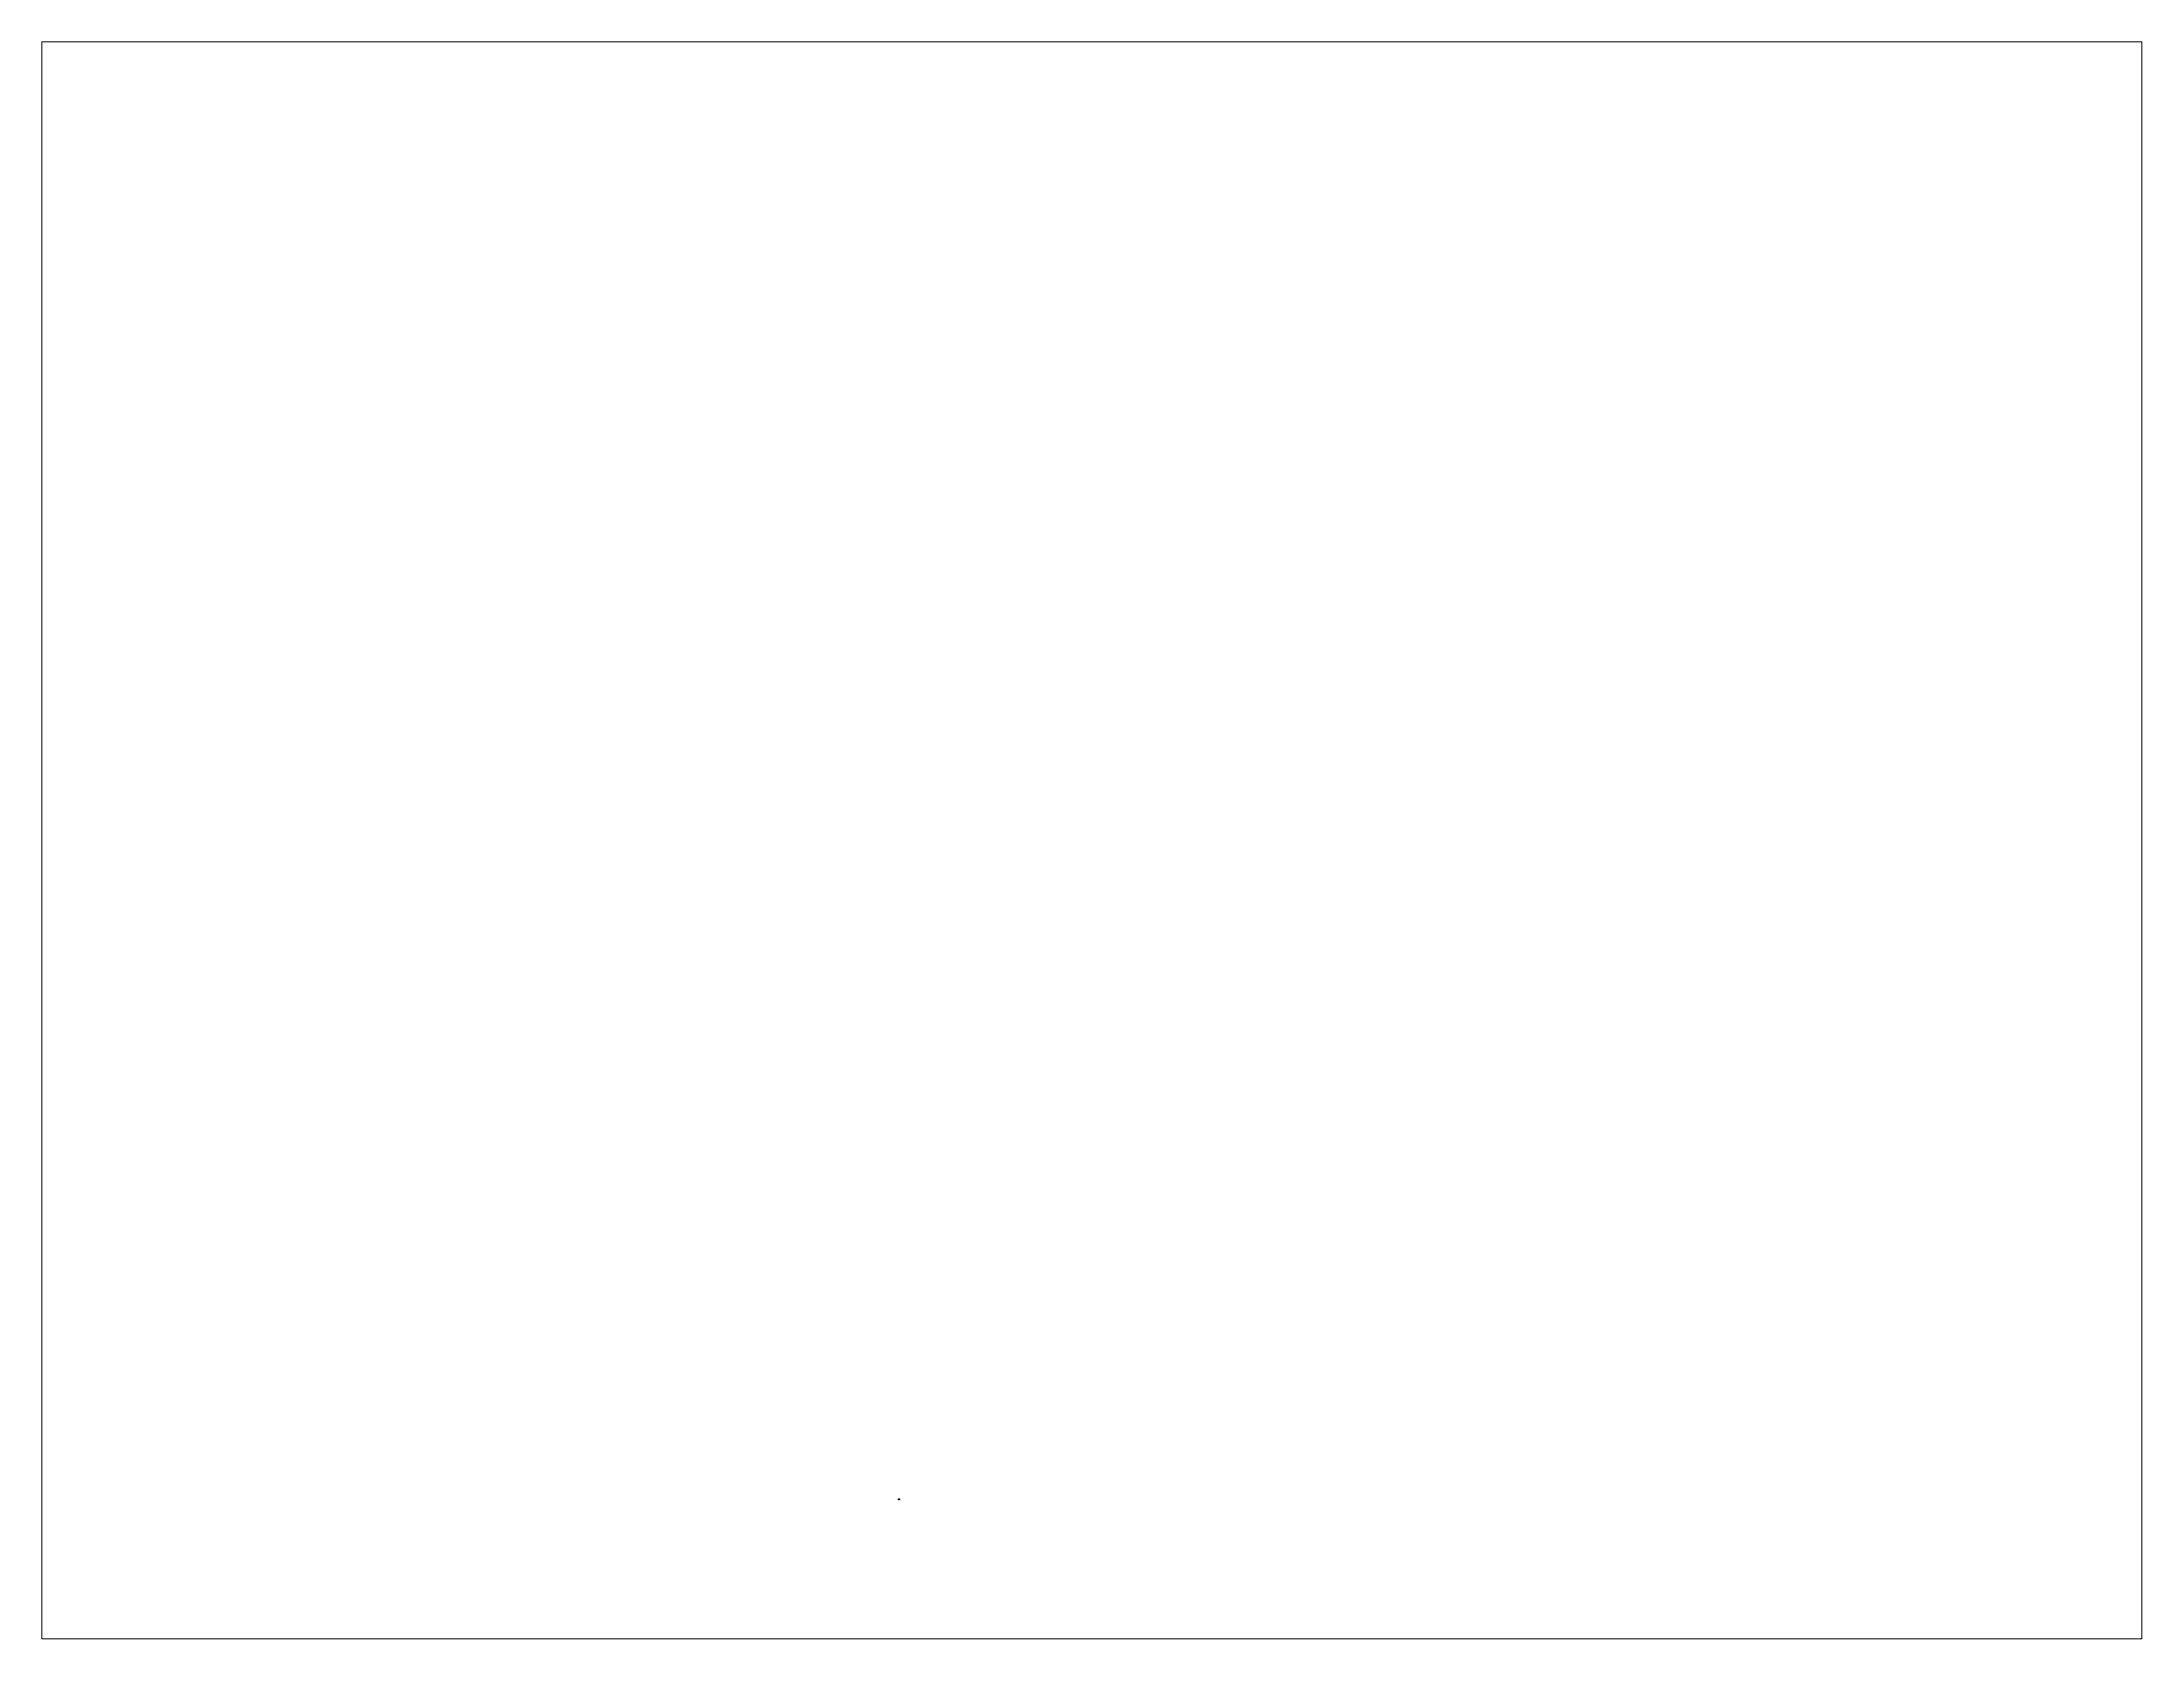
# Paper-space layout 'Layout1' of a CAD drawing. Extents: x 1.04 to 9.39, y 0.79 to 7.14.
# The model-space entities are those that its viewports show. They can reach past a viewport. Long polylines and large blocks are cut down to what shows.
import ezdxf
from ezdxf.enums import TextEntityAlignment as Align

# ---------------------------------------------------------------- set-up
doc = ezdxf.new("R2010")
doc.units = 0
doc.header["$MEASUREMENT"] = 0
for name, pattern in [('ACAD_ISO14W100', [24, 12, -3, 0, -3, 0, -3, 0, -3]), ('CENTER2', [1.125, 0.75, -0.125, 0.125, -0.125]), ('DASHED', [0.75, 0.5, -0.25]), ('HIDDEN', [0.375, 0.25, -0.125]), ('PHANTOM', [2.5, 1.25, -0.25, 0.25, -0.25, 0.25, -0.25])]:
    doc.linetypes.add(name, pattern=pattern)
doc.layers.get('0').update_dxf_attribs({"color": 6})
for name, color, linetype in [('ARROWS', 252, 'Continuous'), ('BASE', 7, 'Continuous'), ('DRAINAGE AREA', 4, 'Continuous'), ('DRIVE', 7, 'Continuous'), ('E-CULVERT', 1, 'Continuous'), ('E-FIRE HYD', 2, 'Continuous'), ('E-FLOWLINE-CULVERT', 1, 'ACAD_ISO14W100'), ('E-MB', 1, 'Continuous'), ('E-PVMT-FM156', 7, 'Continuous'), ('E-PVMT-FM407', 7, 'Continuous'), ('E-SanitarySewer', 2, 'HIDDEN'), ('E-VALLEY GUTTER', 8, 'Continuous'), ('E-WATER', 2, 'DASHED'), ('E-WATER VALVE', 7, 'Continuous'), ('ELECTRIC', 6, 'Continuous'), ('F-DRIVEWAY TRANSITION', 2, 'Continuous'), ('GRID', 254, 'HIDDEN'), ('LEGEND', 7, 'Continuous'), ('LIMITS OF DISTURBANCE', 1, 'PHANTOM'), ('LOGO', 7, 'Continuous'), ('NARROW', 7, 'Continuous'), ('P-CULVERT', 2, 'Continuous'), ('P-DRIVEWAY TRANSITION', 2, 'Continuous'), ('P-DRIVEWAY TRANSITION-H', 6, 'Continuous'), ('P-DRIVEWAY TRANSITION-Pafford', 2, 'Continuous'), ('P-PVMT', 2, 'Continuous'), ('P-PVMT-H-6th', 6, 'Continuous'), ('P-PVMT-H-7th', 6, 'Continuous'), ('P-PVMT-H-8th', 6, 'Continuous'), ('P-PVMT-H-Harmonson', 6, 'Continuous'), ('P-PVMT-H-Pafford', 6, 'Continuous'), ('P-PVMT-H-Snyder', 6, 'Continuous'), ('P-PVMT-Pafford', 2, 'Continuous'), ('parcel', 8, 'Continuous'), ('ROADS', 5, 'Continuous'), ('row', 1, 'Continuous'), ('SILT FENCE', 200, 'Continuous'), ('STREETNAME', 2, 'Continuous'), ('subdiv', 6, 'PHANTOM'), ('text', 1, 'Continuous')]:
    doc.layers.add(name, color=color, linetype=linetype)
doc.layers.add('QUANTITIES', color=4, linetype='Continuous', plot=False)
doc.styles.add("L200'", font='ARIAL.TTF', dxfattribs={"height": 0.001969})
doc.styles.add('LOGO1', font='ROCKEB.TTF', dxfattribs={"height": 25})
doc.styles.add('S1', font='simplex.shx', dxfattribs={"height": 60})
doc.styles.add('SIMPLEX1', font='SIMPLEX.shx', dxfattribs={"height": 2.4})
doc.styles.get("Standard").update_dxf_attribs({"font": 'ARIAL.TTF'})
doc.dimstyles.new('STANDARD$7', dxfattribs={"dimscale": 4, "dimtxt": 0.1, "dimasz": 0.15, "dimexe": 0.1, "dimexo": 0.05, "dimgap": 0.1, "dimtad": 0, "dimtoh": 1, "dimdec": 4, "dimzin": 0, "dimdsep": 46, "dimtxsty": 'S1', "dimcen": 0.1, "dimclrd": 256, "dimclre": 256, "dimclrt": 256, "dimadec": 0, "dimazin": 0, "dimtfac": 1, "dimtdec": 0, "dimtofl": 0, "dimtmove": 0, "dimatfit": 3, "dimfxl": 0, "dimtolj": 1, "dimtzin": 0, "dimlwd": -1, "dimlwe": -1, "dimarcsym": 0})
pattern_1 = [(45.093067, (333744.6353, 581923.8885), (-1.327977, 1.3236699), []), (135.093067, (333744.6353, 581923.8885), (-1.3236699, -1.327977), [])]
pattern_2 = [(45.09307, (333744.6353, 581923.8885), (-1.770636, 1.7648932), [])]

# ---------------------------------------------------------------- blocks, each defined once
blk = doc.blocks.new('FH')
at = {"layer": 'E-FIRE HYD'}
for p, q in [((336621, 580808), (336622, 580808)), ((336623, 580811), (336623, 580810)), ((336623, 580807), (336623, 580806)), ((336625, 580808), (336626, 580808))]:
    blk.add_line(p, q, dxfattribs=at)
at = {"layer": 'E-FIRE HYD', "linetype": 'Continuous'}
blk.add_circle((336623, 580808), 1.33, dxfattribs=at)
blk = doc.blocks.new('E-WATER VALVE')
at = {"layer": 'E-WATER VALVE'}
for p, q in [((-1, 2), (1, 2)), ((0, 2), (0, -2))]:
    blk.add_line(p, q, dxfattribs=at)
blk = doc.blocks.new('North Arrow')
at = {"layer": 'NARROW'}
for p, q in [((0, 0), (22, 2)), ((0, 0), (22, -2)), ((29, -2), (34, 2)), ((36, 2), (30, 2)), ((36, 2), (31, -2)), ((32, 3), (32, 5)), ((39, 0), (60, 2)), ((31, 0), (22, 0)), ((22, 0), (22, 0)), ((29, -2), (35, -2)), ((32, -4), (32, -3)), ((57, 0), (33, 0)), ((60, -2), (39, 0)), ((58, 0), (58, 0)), ((58, 0), (58, 0))]:
    blk.add_line(p, q, dxfattribs=at)
blk.add_lwpolyline([(22, -2), (23, -2, 0.09157659), (23, -1, 0.04830552), (23, -1), (23, 0), (23, 1, 0.04830552), (23, 1, 0.09157659), (23, 2), (22, 2), (22, 2, 0.09157659), (22, 1, 0.04830552), (22, 1), (22, 0), (22, -1, 0.04830552), (22, -1, 0.09157659), (22, -2)], format="xyb", close=True, dxfattribs=at)
for points in [[(57, 0), (57, 0, -0.06681785), (58, 0, -0.03073031), (58, 1), (59, 1), (59, 2, -0.03073031), (59, 2, -0.06681785), (60, 2), (60, 2)], [(60, 2), (60, 2, -0.06681785), (60, 2, -0.03073031), (59, 1), (59, 1), (58, 0, -0.03073031), (58, 0, -0.03669233), (58, 0)], [(57, 0), (57, 0, 0.06681785), (58, -1, 0.03073031), (58, -1), (59, -1), (59, -2, 0.03073031), (59, -2, 0.06681785), (60, -2), (60, -2)], [(60, -2), (60, -2, 0.06681785), (60, -2, 0.03073031), (59, -1), (59, -1), (58, 0, 0.03073031), (58, 0, 0.03669233), (58, 0)]]:
    blk.add_lwpolyline(points, format="xyb", dxfattribs=at)
for centre, start, end in [((30, 4), 178.876903, 270), ((35, -4), 358.876903, 90)]:
    blk.add_arc(centre, 1.53, start, end, dxfattribs=at)
for points in [[(23, 1), (22, 2), (23, 2), (22, 2)], [(23, 1), (22, 1), (23, 1), (22, 2)], [(23, 0), (22, 1), (23, 1), (22, 1)], [(23, -1), (22, 0), (23, 0), (22, 1)], [(31, -2), (36, 2), (29, -2), (34, 2)], [(57, 0), (58, 0), (57, 0), (58, 0)], [(57, 0), (58, 0), (57, 0), (58, 0)], [(58, 1), (59, 0), (58, 1), (59, 1)], [(58, 1), (58, 0), (58, 1), (59, 0)], [(58, 0), (58, 0), (58, 1), (58, 0)], [(60, 1), (59, 2), (60, 2), (59, 2)], [(59, 1), (59, 2), (60, 1), (59, 2)], [(59, 1), (59, 1), (59, 1), (59, 2)], [(60, 2), (60, 2), (60, 2)], [(23, -1), (22, -1), (23, -1), (22, 0)], [(23, -2), (22, -1), (23, -1), (22, -1)], [(22, -2), (22, -2), (23, -2), (22, -1)], [(57, 0), (58, 0), (57, 0), (58, 0)], [(57, 0), (58, 0), (57, 0), (58, 0)], [(58, 0), (58, 0), (57, 0), (58, 0)], [(58, -1), (58, 0), (58, -1), (58, 0)], [(58, -1), (59, -1), (58, -1), (58, 0)], [(59, -1), (59, -1), (58, -1), (59, -1)], [(60, -1), (59, -1), (59, -1)], [(59, -2), (60, -1), (59, -2), (59, -1)], [(59, -2), (60, -2), (59, -2), (60, -1)], [(60, -2), (60, -2), (59, -2), (60, -2)]]:
    blk.add_solid(points, dxfattribs=at)
blk = doc.blocks.new('new logo')
at = {"layer": 'LOGO'}
h = blk.add_hatch(color=170, dxfattribs=at)
h.paths.add_polyline_path([(67, 44), (67, 45), (66, 45), (66, 46), (66, 46), (65, 47), (65, 48), (64, 48), (64, 49), (64, 50), (64, 50), (63, 51), (63, 52), (63, 53), (62, 53), (62, 54), (62, 54), (62, 55), (62, 55), (61, 56), (61, 56), (61, 57), (61, 57), (61, 58), (60, 58), (60, 59), (60, 60), (59, 60), (59, 61), (59, 61), (58, 62), (58, 62), (58, 63), (57, 63), (57, 64), (57, 64), (56, 65), (56, 65), (56, 66), (55, 66), (55, 66), (54, 66), (53, 66), (52, 66), (51, 67), (51, 67), (50, 67), (49, 67), (48, 68), (47, 69), (46, 69), (46, 70), (45, 71), (44, 72), (44, 72), (44, 73), (43, 73), (43, 73), (43, 73), (43, 74), (43, 74), (43, 74), (43, 74), (43, 74), (43, 74), (42, 74), (42, 74), (42, 73), (42, 73), (42, 73), (42, 72), (42, 71), (41, 71), (41, 70), (41, 70), (40, 69), (39, 69), (39, 68), (38, 68), (37, 67), (37, 67), (36, 67), (35, 66), (34, 66), (33, 66), (32, 66), (31, 66), (30, 66), (29, 66), (28, 66), (27, 66), (26, 67), (25, 67), (24, 68), (23, 68), (22, 69), (22, 69), (21, 70), (21, 70), (21, 71), (20, 71), (20, 72), (20, 73), (19, 74), (19, 75, -0.59572931), (106, 107), (107, 107), (108, 108), (108, 109, 37.93689005), (112, 105), (112, 104), (112, 104), (111, 103), (111, 102, -0.1464491), (124, 75), (123, 74), (123, 74), (123, 74), (123, 73), (123, 72), (122, 72), (122, 71), (122, 71), (121, 70), (121, 70), (120, 69), (120, 69), (119, 68), (118, 68), (118, 67), (117, 67), (116, 67), (116, 66), (115, 66), (114, 66), (113, 66), (113, 66), (112, 66), (111, 66), (110, 66), (109, 66), (109, 66), (108, 66), (107, 66), (106, 67), (105, 67), (104, 68), (104, 68), (103, 69), (102, 69), (101, 70), (101, 71), (100, 71), (100, 72), (100, 73), (99, 73), (99, 73), (99, 73), (99, 73), (99, 74), (99, 74), (99, 74), (99, 74), (99, 74), (98, 73), (98, 73), (98, 73), (98, 73), (98, 73), (98, 72), (97, 72), (97, 71), (96, 71), (96, 70), (95, 70), (95, 69), (94, 69), (94, 68), (93, 68), (92, 67), (91, 67), (90, 67), (89, 66), (89, 66), (88, 66), (88, 66), (87, 65), (87, 64), (87, 64), (87, 63), (86, 62), (86, 61), (86, 60), (85, 60), (85, 59), (85, 58), (84, 57), (84, 56), (84, 55), (83, 54), (83, 53), (83, 52), (82, 52), (82, 51), (82, 50), (82, 50), (81, 49), (81, 48), (81, 47), (80, 47), (80, 46), (79, 45), (79, 45), (78, 44), (78, 44), (77, 43), (76, 43), (76, 43), (75, 43), (75, 42), (74, 42), (73, 42), (72, 42), (72, 42), (71, 42), (70, 42), (69, 43), (69, 43), (68, 44)])
h.paths.add_polyline_path([(72, 72), (71, 74), (70, 75), (70, 74), (69, 73), (68, 72), (68, 72), (68, 71), (68, 71), (68, 71), (69, 71), (69, 70), (69, 70), (69, 70), (69, 70), (69, 70), (69, 70), (69, 70), (69, 70), (70, 70), (70, 69), (70, 69), (70, 69), (70, 69), (70, 69), (70, 69), (70, 69), (71, 69), (71, 69), (71, 69), (71, 69), (71, 69), (71, 69), (71, 69), (71, 69), (71, 69), (72, 69), (72, 69), (72, 69), (72, 69), (72, 69), (72, 69), (72, 69), (72, 70), (72, 70), (72, 70), (73, 70), (73, 70), (73, 70), (73, 70), (73, 70), (73, 70), (73, 70), (73, 70), (73, 71)], flags=17)
blk.add_hatch(color=240, dxfattribs=at).paths.add_polyline_path([(118, 117), (119, 118), (120, 119), (121, 119), (121, 120), (122, 120), (122, 121), (123, 121), (123, 121), (123, 121), (124, 121), (124, 122), (124, 122), (124, 122), (125, 122), (125, 122), (125, 122), (125, 122), (125, 122), (126, 122), (126, 122), (126, 122), (126, 122), (126, 122), (126, 123), (127, 123), (127, 123), (127, 123), (127, 123), (127, 123), (127, 123), (127, 123), (127, 123), (127, 123), (128, 123), (128, 123), (128, 123), (128, 123), (128, 123), (128, 123), (128, 123), (128, 123), (128, 123), (128, 123), (128, 123), (128, 123), (129, 123), (129, 123), (129, 123), (129, 123), (129, 123), (129, 123), (129, 122), (129, 122), (129, 122), (129, 122), (129, 122), (129, 122), (129, 122), (129, 122), (129, 122), (129, 122), (129, 122), (129, 122), (129, 122), (129, 122), (129, 122), (129, 121), (129, 121), (129, 121), (129, 121), (128, 121), (128, 121), (128, 121), (128, 121), (128, 121), (128, 120), (128, 120), (128, 120), (128, 120), (128, 120), (127, 120), (127, 119), (127, 119), (127, 119), (127, 119), (126, 119), (126, 118), (126, 118), (125, 117), (125, 117), (124, 117), (123, 116), (123, 116), (122, 115), (122, 115), (121, 114), (121, 113), (120, 113), (120, 112), (119, 112), (119, 111), (118, 111), (118, 110), (117, 110), (117, 109), (116, 109), (116, 108), (115, 108), (115, 107), (114, 107), (113, 106), (113, 105), (113, 105), (112, 104), (112, 104), (111, 103), (111, 102), (110, 102), (110, 101), (109, 100), (108, 100), (108, 99), (107, 98), (107, 97), (106, 96), (105, 96), (105, 95), (104, 94), (104, 93), (103, 92), (103, 91), (102, 91), (101, 90), (101, 89), (100, 88), (100, 87), (99, 86), (99, 86), (98, 85), (97, 84), (97, 83), (96, 82), (96, 81), (95, 80), (95, 79), (94, 79), (94, 78), (94, 77), (93, 76), (93, 76), (92, 75), (92, 74), (92, 74), (91, 73), (91, 72), (90, 71), (90, 71), (90, 70), (89, 69), (89, 69), (89, 68), (89, 68), (88, 67), (88, 67), (88, 67), (88, 66), (88, 66), (87, 65), (87, 64), (87, 64), (87, 63), (86, 62), (86, 61), (86, 60), (85, 60), (85, 59), (85, 58), (84, 57), (84, 56), (84, 55), (83, 54), (83, 53), (83, 52), (82, 52), (82, 51), (82, 50), (82, 50), (81, 49), (81, 49), (81, 48), (81, 48), (81, 47), (80, 47), (80, 47), (80, 46), (80, 46), (79, 46), (79, 45), (79, 45), (79, 45), (78, 45), (78, 44), (78, 44), (78, 44), (77, 44), (77, 44), (77, 43), (77, 43), (76, 43), (76, 43), (76, 43), (75, 43), (75, 42), (75, 42), (75, 42), (74, 42), (74, 42), (74, 42), (73, 42), (73, 42), (73, 42), (73, 42), (72, 42), (72, 42), (72, 42), (72, 42), (72, 42), (71, 42), (71, 42), (71, 42), (71, 42), (70, 42), (70, 42), (70, 43), (70, 43), (69, 43), (69, 43), (69, 43), (69, 43), (68, 43), (68, 43), (68, 44), (68, 44), (68, 44), (67, 44), (67, 44), (67, 44), (67, 45), (67, 45), (66, 45), (66, 45), (66, 46), (66, 46), (66, 46), (65, 47), (65, 47), (65, 47), (65, 48), (64, 48), (64, 49), (64, 50), (64, 50), (63, 51), (63, 51), (63, 52), (63, 52), (63, 53), (62, 53), (62, 54), (62, 54), (62, 55), (62, 55), (61, 56), (61, 56), (61, 57), (61, 57), (61, 58), (60, 58), (60, 59), (60, 60), (59, 60), (59, 61), (59, 61), (58, 62), (58, 62), (58, 63), (57, 63), (57, 64), (57, 64), (56, 65), (56, 65), (56, 66), (55, 66), (55, 66), (54, 67), (54, 67), (54, 67), (53, 68), (53, 68), (52, 69), (52, 69), (51, 69), (51, 70), (50, 70), (50, 70), (50, 71), (49, 71), (49, 71), (48, 72), (48, 72), (47, 72), (47, 73), (47, 73), (47, 73), (46, 73), (46, 73), (46, 74), (46, 74), (46, 74), (45, 74), (45, 74), (45, 74), (45, 74), (45, 75), (45, 75), (45, 75), (45, 75), (45, 75), (45, 75), (45, 75), (45, 76), (45, 76), (45, 76), (45, 76), (45, 76), (45, 76), (45, 76), (45, 77), (45, 77), (45, 77), (45, 77), (45, 77), (45, 77), (45, 78), (45, 78), (46, 78), (46, 78), (46, 78), (46, 79), (46, 79), (47, 79), (47, 80), (47, 80), (47, 80), (48, 80), (48, 81), (48, 81), (49, 81), (49, 82), (49, 82), (49, 82), (50, 82), (50, 83), (50, 83), (51, 83), (51, 83), (51, 84), (51, 84), (52, 84), (52, 84), (52, 84), (52, 84), (52, 84), (53, 84), (53, 85), (53, 85), (53, 85), (53, 85), (53, 85), (53, 85), (53, 85), (54, 85), (54, 85), (54, 85), (54, 85), (54, 85), (54, 85), (54, 85), (54, 84), (55, 84), (55, 84), (55, 84), (55, 84), (55, 84), (55, 84), (56, 84), (56, 84), (56, 84), (56, 84), (56, 83), (57, 83), (57, 83), (57, 83), (58, 83), (58, 82), (58, 82), (59, 82), (59, 81), (60, 81), (60, 81), (60, 81), (61, 80), (61, 80), (62, 80), (62, 79), (62, 79), (63, 79), (63, 78), (63, 78), (64, 78), (64, 77), (64, 77), (65, 76), (65, 76), (65, 76), (66, 75), (66, 75), (66, 74), (66, 74), (67, 74), (67, 73), (67, 73), (67, 72), (68, 72), (68, 72), (68, 72), (68, 71), (68, 71), (68, 71), (69, 71), (69, 70), (69, 70), (69, 70), (69, 70), (69, 70), (69, 70), (69, 70), (69, 70), (70, 70), (70, 69), (70, 69), (70, 69), (70, 69), (70, 69), (70, 69), (70, 69), (71, 69), (71, 69), (71, 69), (71, 69), (71, 69), (71, 69), (71, 69), (71, 69), (71, 69), (72, 69), (72, 69), (72, 69), (72, 69), (72, 69), (72, 69), (72, 69), (72, 70), (72, 70), (72, 70), (73, 70), (73, 70), (73, 70), (73, 70), (73, 70), (73, 70), (73, 70), (73, 70), (73, 71), (74, 71), (74, 71), (74, 71), (74, 71), (74, 72), (74, 72), (74, 72), (75, 72), (75, 73), (75, 73), (75, 73), (76, 73), (76, 74), (76, 74), (76, 74), (77, 75), (77, 75), (77, 76), (78, 76), (78, 76), (78, 77), (79, 77), (79, 78), (80, 78), (80, 79), (80, 79), (81, 80), (81, 81), (82, 81), (83, 82), (83, 82), (84, 83), (84, 84), (85, 84), (85, 85), (86, 85), (86, 86), (87, 86), (87, 87), (88, 87), (88, 88), (89, 88), (89, 89), (90, 90), (90, 90), (90, 91), (91, 91), (92, 92), (92, 92), (93, 93), (93, 94), (94, 94), (94, 95), (95, 95), (96, 96), (96, 97), (97, 97), (98, 98), (98, 99), (99, 99), (99, 100), (100, 100), (101, 101), (101, 101), (102, 102), (102, 103), (103, 103), (103, 104), (104, 104), (104, 105), (105, 105), (105, 106), (106, 106), (106, 107), (107, 107), (108, 108), (108, 109), (109, 109), (109, 110), (110, 110), (110, 111), (111, 111), (112, 112), (112, 113), (113, 113), (113, 114), (114, 114), (115, 115), (115, 115), (116, 116), (117, 117)])
at = {"layer": 'LOGO', "style": 'LOGO1'}
for s, height, width, p in [('www.swppp.com', 18.11, 0.77, (135, 33)), ('SWPPP', 31.3, 1.115, (137, 67))]:
    blk.add_text(s, height=height, dxfattribs=dict(at, width=width)).set_placement(p)
blk = doc.blocks.new('A$C796B4345')
at = {"layer": 'SILT FENCE', "color": 200, "linetype": 'DASHED', "ltscale": 80, "const_width": 8, "flags": 128}
blk.add_lwpolyline([(38, 23), (21, 3), (3, 22)], dxfattribs=at)
blk = doc.blocks.new('arrow')
blk.add_lwpolyline([(-67, -25), (-59, -25), (-60, -56), (-52, -56), (-52, -25), (-44, -26), (-55, -2), (-67, -25)], close=True)
at = {"color": 254}
for points in [[(-44, -26), (-67, -25), (-55, -2), (-67, -25)], [(-60, -56), (-52, -56), (-59, -25), (-52, -25)]]:
    blk.add_solid(points, dxfattribs=at)
blk = doc.blocks.new('A$C325E5B73')
at = {"layer": 'E-CULVERT', "color": 5, "flags": 128}
blk.add_lwpolyline([(14, 1), (51, 2), (51, 3), (14, 2)], close=True, dxfattribs=at)
at = {"layer": 'P-CULVERT', "color": 5, "flags": 128}
for points in [[(0, 3), (9, 3), (9, 0), (0, 0)], [(1, 2), (8, 2), (8, 1), (1, 1)], [(65, 1), (56, 1), (56, 4), (65, 4)], [(64, 2), (57, 2), (57, 3), (64, 3)]]:
    blk.add_lwpolyline(points, close=True, dxfattribs=at)
for points in [[(8, 1), (14, 1), (14, 2), (8, 2)], [(57, 3), (51, 3), (51, 2), (57, 2)]]:
    blk.add_lwpolyline(points, dxfattribs=at)

msp = doc.modelspace()

# ---------------------------------------------------------------- hatches: boundary and pattern name
h = msp.add_hatch(color=7)
h.paths.add_polyline_path([(332821, 579954), (332821, 579965), (332701, 579965), (332701, 579954)])
h.paths.add_polyline_path([(332821, 579954), (332821, 579944), (332941, 579944), (332941, 579954)])
h.paths.add_polyline_path([(332941, 579965), (332941, 579954), (333061, 579954), (333061, 579965)])
at = {"layer": 'BASE'}
h = msp.add_hatch(dxfattribs=at)
h.set_pattern_fill('AR-SAND', color=30, scale=2.255011, style=0)
h.set_pattern_definition([(37.5, (336106.8003, 579197.9524), (-0.142051, 4.3450087), [0, -3.4276166, 0, -3.8335186, 0, -3.664393]), (7.5, (336106.8, 579197.9524), (3.990866, 6.36397), [0, -1.849109, 0, -3.089365, 0, -1.183881]), (327.5, (336104.0266, 579197.9524), (7.022424, 0.012761), [0, -1.1275055, 0, -4.05902, 0, -5.299276]), (317.5, (336104.0266, 579197.9524), (6.778848, 1.979168), [0, -0.563753, 0, -2.660913, 0, -3.044265])])
h.paths.add_polyline_path([(334276, 579367), (334276, 579423), (334199, 579423), (334199, 579367)])
at = {"layer": 'LEGEND'}
h = msp.add_hatch(dxfattribs=at)
h.set_pattern_fill('GRAVEL', color=4, scale=26.338951, angle=-43.9342552, style=0)
h.set_pattern_definition([(184.078545, (295859.913, 563331.036), (-316.21447318, -24.51023784), [3.543537, -350.810803]), (141.0354448, (295856.3785, 563330.784), (245.886334455, -200.330386248), [6.080821, -602.001084]), (88.576145, (295851.6505, 563334.6079), (-11.34697668, -391.39221044), [4.287665, -424.479374]), (223.339445, (295839.6844, 563336.9931), (384.463967517, 361.07801401), [5.537448, -548.20728]), (248.899445, (295835.657, 563333.1927), (124.459397562, 318.98586631), [5.429906, -537.561471]), (313.339445, (295833.7022, 563328.1268), (-361.07801401, 384.463967517), [5.537448, -548.20728]), (353.7599448, (295837.5026, 563324.0995), (-429.327455086, 47.896598336), [7.322992, -724.975643]), (28.3210448, (295844.7822, 563323.3035), (534.819639608, 289.364023067), [6.913659, -684.45243]), (77.495345, (295850.8684, 563326.5834), (85.83131078, 392.777907445), [5.556202, -550.064571]), (131.302145, (295852.0714, 563332.0078), (190.36936829, -219.9905144), [6.343262, -310.819716]), (178.4631448, (295847.88465, 563336.7731), (-428.634668046, 10.654108855), [8.203214, -812.118747]), (94.879845, (295858.2796, 563318.7114), (-23.1246495, 241.72956954), [2.799857, -277.18701]), (127.534945, (295858.0414, 563321.5011), (210.029474086, -275.508054175), [5.32671, -527.345593]), (181.065745, (295854.796, 563325.725), (-18.274826, -18.967644), [3.72488, -33.524006]), (159.264345, (295855.6614, 563329.2805), (131.387848, -53.43879435), [2.005922, -198.585548]), (247.867145, (295853.7854, 563329.9907), (35.8568289, 75.1777369), [2.836784, -139.002812]), (347.029545, (295852.7166, 563327.363), (93.4525612, -16.88910117), [4.607446, -148.973711]), (117.630845, (295857.2065, 563326.329), (19.660493, -55.5172554), [3.33164, -79.959444]), (332.455245, (295842.7842, 563340.59), (244.50074627, -125.84546505), [4.667262, -462.060131]), (26.411945, (295846.9224, 563338.4317), (-276.89351994, -135.54486298), [3.915575, -387.641085]), (249.264345, (295860.8615, 563330.1223), (53.43879435, 131.387848), [4.011817, -196.579653]), (299.676245, (295859.441, 563326.3703), (-134.85209276, 239.65101518), [4.667262, -462.060131]), (295.509745, (295831.4538, 563328.83), (-58.28865707, 129.3093333), [4.5008, -220.539301]), (250.840845, (295833.3921, 563324.7681), (106.18504171, 300.01803773), [3.771158, -373.345224]), (22.867145, (295842.7763, 563310.972), (129.30939575, 58.2885196), [4.011817, -196.579653]), (333.419745, (295846.4729, 563312.5309), (-319.678508964, 161.70224997), [4.415225, -437.106056]), (25.509745, (295833.4822, 563319.9266), (-129.3093333, -58.28865707), [2.2504, -222.789701]), (57.375645, (295841.6383, 563312.0684), (54.13170085, 94.1453421), [1.343023, -132.959787]), (122.029545, (295842.3623, 563313.1995), (38.6281392, -73.7920709), [5.429906, -103.168353]), (142.074745, (295839.4825, 563317.8029), (207.951180613, -163.78057055), [5.032057, -498.172887]), (259.755845, (295851.072, 563325.656), (17.5819688, 56.2101116), [3.798656, -91.167774]), (309.2229448, (295850.3963, 563321.9177), (285.900044104, -348.607355566), [6.63199, -656.565855]), (17.011145, (295854.59, 563316.78), (-203.79429863, -59.6741913), [2.711753, -268.464339]), (46.065745, (295857.183, 563317.573), (-0.692818, 37.242458), [1.580337, -24.758614]), (76.322145, (295839.6514, 563318.7374), (-52.0533307, -205.87269759), [3.659112, -362.253286]), (4.078545, (295840.5167, 563322.2928), (316.21447318, 24.51023784), [7.087074, -347.267266]), (316.065745, (295847.586, 563322.797), (37.242458, 0.692818), [6.848127, -19.490824]), (281.370545, (295852.5174, 563318.0454), (-61.752371626, 315.5217228), [4.164557, -412.290814]), (210.120345, (295853.3385, 563313.9625), (-92.06691797, -57.59573556), [3.835004, -187.915455]), (163.7117448, (295850.0213, 563312.0381), (-543.13337922, 157.544979145), [6.244043, -618.16132]), (131.4918448, (295844.0279, 563313.7893), (-228.304576765, 256.540209296), [6.605783, -653.971758])])
edge = h.paths.add_edge_path()
edge.add_line((332843, 579247), (332843, 579346))
edge.add_arc((332826, 579346), 16.5, -89.9609441, 0, ccw=False)
edge.add_line((332826, 579330), (332676, 579330))
edge.add_line((332676, 579330), (332676, 579264))
edge.add_line((332676, 579264), (332826, 579264))
edge.add_arc((332826, 579247), 16.5, 0, 90.0390559, ccw=False)
at = {"layer": 'P-DRIVEWAY TRANSITION-H'}
h = msp.add_hatch(dxfattribs=at)
h.set_pattern_fill('NET', color=253, scale=15, angle=45, style=0)
h.paths.add_polyline_path([(332783, 581784), (332785, 581786), (332806, 581786), (332808, 581784)])
h.paths.add_polyline_path([(332837, 581784), (332839, 581786), (332865, 581786), (332867, 581784)])
h.paths.add_polyline_path([(332888, 581784), (332890, 581786), (332913, 581786), (332915, 581784)])
h = msp.add_hatch(dxfattribs=at)
h.set_pattern_fill('NET', color=253, scale=15, angle=45, style=0)
h.set_pattern_definition(pattern_1)
h.paths.add_polyline_path([(333792, 581764), (333794, 581762), (333806, 581762), (333808, 581764)])
h.paths.add_polyline_path([(333923, 581764), (333925, 581762), (333936, 581762), (333938, 581764)])
h.paths.add_polyline_path([(334014, 581764), (334016, 581762), (334040, 581762), (334042, 581764)])
h.paths.add_polyline_path([(334092, 581786), (334094, 581788), (334109, 581788), (334111, 581786)])
h.paths.add_polyline_path([(334209, 581764), (334211, 581762), (334251, 581762), (334253, 581764)])
h.paths.add_polyline_path([(334279, 581786), (334281, 581788), (334297, 581788), (334299, 581786)])
h.paths.add_polyline_path([(334701, 581765), (334703, 581763), (334720, 581763), (334722, 581765)])
h = msp.add_hatch(dxfattribs=at)
h.set_pattern_fill('NET', color=253, scale=15, angle=45, style=0)
h.paths.add_polyline_path([(333995, 581764), (333997, 581762), (334009, 581762), (334011, 581764)])
h = msp.add_hatch(dxfattribs=at)
h.set_pattern_fill('NET', color=253, scale=15, angle=45, style=0)
h.paths.add_polyline_path([(334736, 581787), (334734, 581789), (334722, 581789), (334720, 581787)])
h = msp.add_hatch(dxfattribs=at)
h.set_pattern_fill('NET', color=253, scale=15, angle=45, style=0)
edge = h.paths.add_edge_path()
edge.add_line((334856, 581765), (334855, 581768))
edge.add_arc((334910, 582097), 334, 258.9566372, 260.4785923, ccw=False)
edge.add_line((334846, 581769), (334843, 581768))
edge.add_line((334843, 581768), (334856, 581765))
edge = h.paths.add_edge_path()
edge.add_line((334888, 581762), (334890, 581763))
edge.add_arc((335064, 583551), 1796, 264.4414239, 265.0262296)
edge.add_line((334908, 581762), (334910, 581759))
edge.add_line((334910, 581759), (334888, 581762))
edge = h.paths.add_edge_path()
edge.add_line((334889, 581739), (334891, 581737))
edge.add_arc((335064, 583551), 1822, 264.5509881, 265.404328)
edge.add_line((334918, 581735), (334920, 581737))
edge.add_line((334920, 581737), (334889, 581739))
h = msp.add_hatch(dxfattribs=at)
h.set_pattern_fill('NET', color=253, scale=15, angle=45, style=0)
h.set_pattern_definition(pattern_1)
h.paths.add_polyline_path([(335333, 580144), (335331, 580147), (335332, 580156), (335335, 580158)])
h.paths.add_polyline_path([(335346, 580052), (335348, 580053), (335350, 580077), (335349, 580079)])
h.paths.add_polyline_path([(335321, 580029), (335319, 580027), (335318, 580018), (335320, 580015)])
h.paths.add_polyline_path([(335340, 580000), (335343, 580001), (335345, 580023), (335343, 580025)])
h.paths.add_polyline_path([(335313, 579948), (335311, 579946), (335309, 579934), (335311, 579931)])
h = msp.add_hatch(dxfattribs=at)
h.set_pattern_fill('NET', color=253, scale=15, angle=45, style=0)
h.set_pattern_definition(pattern_1)
h.paths.add_polyline_path([(335399, 580776), (335396, 580775), (335394, 580749), (335395, 580747)])
h.paths.add_polyline_path([(335420, 580774), (335422, 580772), (335421, 580761), (335419, 580759)])
h.paths.add_polyline_path([(335412, 580688), (335413, 580686), (335412, 580670), (335409, 580668)])
h.paths.add_polyline_path([(335388, 580679), (335386, 580677), (335385, 580666), (335387, 580664)])
h.paths.add_polyline_path([(335389, 580472), (335391, 580470), (335389, 580451), (335387, 580449)])
h.paths.add_polyline_path([(335367, 580467), (335364, 580465), (335362, 580447), (335364, 580445)])
h.paths.add_polyline_path([(335378, 580364), (335380, 580362), (335378, 580347), (335376, 580345)])
h = msp.add_hatch(dxfattribs=at)
h.set_pattern_fill('NET', color=253, scale=15, angle=45, style=0)
h.set_pattern_definition(pattern_1)
h.paths.add_polyline_path([(335507, 581613), (335509, 581611), (335506, 581581), (335504, 581580)])
h.paths.add_polyline_path([(335458, 581139), (335460, 581137), (335459, 581127), (335457, 581125)])
h.paths.add_polyline_path([(335435, 581129), (335433, 581127), (335431, 581108), (335433, 581106)])
h.paths.add_polyline_path([(335423, 581017), (335421, 581015), (335418, 580987), (335420, 580985)])
h.paths.add_polyline_path([(335447, 581035), (335449, 581033), (335446, 581005), (335444, 581003)])
h = msp.add_hatch(dxfattribs=at)
h.set_pattern_fill('NET', color=253, scale=15, angle=45, style=0)
edge = h.paths.add_edge_path()
edge.add_line((335867, 581842), (335869, 581844))
edge.add_arc((336066, 581264), 613, 106.4886351, 108.8136721, ccw=False)
edge.add_line((335892, 581852), (335895, 581850))
edge.add_line((335895, 581850), (335867, 581842))
edge = h.paths.add_edge_path()
edge.add_line((335936, 581861), (335937, 581863))
edge.add_arc((336066, 581264), 613, 99.9443167, 102.1500401, ccw=False)
edge.add_line((335960, 581868), (335963, 581866))
edge.add_line((335963, 581866), (335936, 581861))
h = msp.add_hatch(dxfattribs=at)
h.set_pattern_fill('NET', color=253, scale=15, angle=45, style=0)
h.set_pattern_definition(pattern_1)
h.paths.add_polyline_path([(335920, 581546), (335922, 581548), (335947, 581545), (335948, 581543)])
h.paths.add_polyline_path([(335969, 581541), (335971, 581543), (335989, 581541), (335991, 581539)])
h.paths.add_polyline_path([(335981, 581518), (335979, 581516), (335964, 581518), (335962, 581520)])
h.paths.add_polyline_path([(336118, 581504), (336115, 581502), (336103, 581504), (336101, 581506)])
h.paths.add_polyline_path([(336178, 581498), (336176, 581496), (336155, 581498), (336153, 581500)])
h.paths.add_polyline_path([(336229, 581493), (336226, 581491), (336202, 581493), (336200, 581496)])
h.paths.add_polyline_path([(336401, 581475), (336399, 581473), (336375, 581476), (336373, 581478)])
h.paths.add_polyline_path([(336464, 581469), (336461, 581467), (336441, 581469), (336439, 581471)])
h.paths.add_polyline_path([(336434, 581494), (336436, 581496), (336460, 581493), (336462, 581491)])
h.paths.add_polyline_path([(336267, 581511), (336269, 581513), (336289, 581511), (336291, 581509)])
h.paths.add_polyline_path([(336191, 581519), (336193, 581520), (336206, 581519), (336208, 581517)])
h.paths.add_polyline_path([(336136, 581524), (336138, 581526), (336150, 581525), (336151, 581523)])
h.paths.add_polyline_path([(336054, 581533), (336056, 581534), (336071, 581533), (336073, 581531)])
h.paths.add_polyline_path([(336824, 581432), (336821, 581430), (336808, 581432), (336806, 581434)])
h.paths.add_polyline_path([(336908, 581424), (336906, 581422), (336866, 581426), (336864, 581428)])
h.paths.add_polyline_path([(337267, 581387), (337265, 581385), (337238, 581388), (337236, 581390)])
h.paths.add_polyline_path([(337215, 581415), (337217, 581416), (337297, 581408), (337299, 581406)])
h = msp.add_hatch(dxfattribs=at)
h.set_pattern_fill('NET', color=253, scale=15, angle=45, style=0)
edge = h.paths.add_edge_path()
edge.add_line((336108, 581874), (336110, 581875))
edge.add_arc((336066, 581264), 613, 84.8592724, 85.9358014, ccw=False)
edge.add_line((336121, 581875), (336123, 581872))
edge.add_line((336123, 581872), (336108, 581874))
h.paths.add_polyline_path([(336191, 581843), (336193, 581841), (336210, 581839), (336212, 581840)])
h.paths.add_polyline_path([(336233, 581860), (336236, 581862), (336252, 581860), (336253, 581858)])
h = msp.add_hatch(dxfattribs=at)
h.set_pattern_fill('NET', color=253, scale=15, angle=45, style=0)
h.set_pattern_definition(pattern_1)
h.paths.add_polyline_path([(336131, 582180), (336133, 582177), (336150, 582176), (336152, 582177)])
h.paths.add_polyline_path([(336235, 582169), (336237, 582167), (336260, 582165), (336262, 582166)])
h.paths.add_polyline_path([(336360, 582178), (336362, 582180), (336416, 582175), (336418, 582172)])
h = msp.add_hatch(dxfattribs=at)
h.set_pattern_fill('NET', color=253, scale=15, angle=45, style=0)
h.set_pattern_definition(pattern_1)
h.paths.add_polyline_path([(336388, 581843), (336390, 581845), (336478, 581835), (336480, 581833)])
h.paths.add_polyline_path([(336556, 581824), (336559, 581826), (336579, 581824), (336581, 581821)])
h.paths.add_polyline_path([(336543, 581804), (336545, 581801), (336571, 581798), (336573, 581800)])
h = msp.add_hatch(dxfattribs=at)
h.set_pattern_fill('NET', color=253, scale=15, angle=45, style=0)
h.paths.add_polyline_path([(336425, 582172), (336427, 582174), (336482, 582168), (336483, 582166)])
h = msp.add_hatch(dxfattribs=at)
h.set_pattern_fill('NET', color=253, scale=15, angle=45, style=0)
h.set_pattern_definition(pattern_1)
h.paths.add_polyline_path([(336466, 582146), (336467, 582143), (336480, 582142), (336482, 582144)])
h.paths.add_polyline_path([(336511, 582141), (336513, 582139), (336533, 582137), (336535, 582138)])
h.paths.add_polyline_path([(336566, 582135), (336568, 582133), (336588, 582131), (336590, 582133)])
h = msp.add_hatch(dxfattribs=at)
h.set_pattern_fill('NET', color=253, scale=15, angle=225, style=0)
h.set_pattern_definition([(225, (673042.5756, 1160079.9207), (1.3258252147, -1.3258252147), []), (315, (673042.5756, 1160079.9207), (1.3258252147, 1.3258252147), [])])
h.paths.add_polyline_path([(336493, 579877), (336491, 579875), (336490, 579864), (336492, 579862)])
h = msp.add_hatch(dxfattribs=at)
h.set_pattern_fill('NET', color=253, scale=15, angle=45, style=0)
h.paths.add_polyline_path([(336506, 579999), (336504, 580002), (336505, 580011), (336507, 580013)])
h = msp.add_hatch(dxfattribs=at)
h.set_pattern_fill('NET', color=253, scale=15, angle=45, style=0)
h.set_pattern_definition([(45, (-38.9653, -374.0995), (-1.3258252147, 1.3258252147), []), (135, (-38.9653, -374.0995), (-1.3258252147, -1.3258252147), [])])
h.paths.add_polyline_path([(336510, 579829), (336513, 579830), (336514, 579842), (336512, 579844)])
h = msp.add_hatch(dxfattribs=at)
h.set_pattern_fill('NET', color=253, scale=15, angle=45, style=0)
h.paths.add_polyline_path([(336526, 580194), (336524, 580196), (336526, 580207), (336528, 580209)])
h = msp.add_hatch(dxfattribs=at)
h.set_pattern_fill('NET', color=253, scale=15, angle=45, style=0)
h.set_pattern_definition([(45, (-21.399, -205.4482), (-1.3258252147, 1.3258252147), []), (135, (-21.399, -205.4482), (-1.3258252147, -1.3258252147), [])])
h.paths.add_polyline_path([(336528, 579997), (336530, 579999), (336531, 580010), (336529, 580013)])
h = msp.add_hatch(dxfattribs=at)
h.set_pattern_fill('NET', color=253, scale=15, angle=45, style=0)
h.paths.add_polyline_path([(336534, 580266), (336532, 580268), (336534, 580289), (336536, 580290)])
h = msp.add_hatch(dxfattribs=at)
h.set_pattern_fill('NET', color=253, scale=15, angle=45, style=0)
h.paths.add_polyline_path([(336541, 580331), (336539, 580333), (336540, 580350), (336543, 580351)])
h = msp.add_hatch(dxfattribs=at)
h.set_pattern_fill('NET', color=253, scale=15, angle=45, style=0)
h.paths.add_polyline_path([(336549, 580203), (336551, 580204), (336553, 580216), (336551, 580218)])
h = msp.add_hatch(dxfattribs=at)
h.set_pattern_fill('NET', color=253, scale=15, angle=45, style=0)
h.paths.add_polyline_path([(336593, 580837), (336592, 580840), (336593, 580852), (336595, 580854)])
h.paths.add_polyline_path([(336617, 580856), (336620, 580858), (336621, 580875), (336620, 580877)])
h = msp.add_hatch(dxfattribs=at)
h.set_pattern_fill('NET', color=253, scale=15, angle=225, style=0)
h.set_pattern_definition([(218.84217, (337359.044, 581379.3553), (1.1759574, -1.4603935), []), (308.84217, (337359.044, 581379.3553), (1.4603935, 1.1759574), [])])
h.paths.add_polyline_path([(336617, 581453), (336615, 581452), (336600, 581453), (336598, 581455)])
h = msp.add_hatch(dxfattribs=at)
h.set_pattern_fill('NET', color=253, scale=15, angle=45, style=0)
h.set_pattern_definition([(38.84217, (335857.6275, 581551.064), (-1.1759574, 1.4603935), []), (128.84217, (335857.6275, 581551.064), (-1.4603935, -1.1759574), [])])
h.paths.add_polyline_path([(336600, 581477), (336602, 581479), (336617, 581477), (336619, 581475)])
h = msp.add_hatch(dxfattribs=at)
h.set_pattern_fill('NET', color=253, scale=15, angle=45, style=0)
h.paths.add_polyline_path([(336635, 581025), (336637, 581027), (336640, 581052), (336638, 581054)])
h = msp.add_hatch(dxfattribs=at)
h.set_pattern_fill('NET', color=253, scale=15, angle=45, style=0)
h.paths.add_polyline_path([(336641, 581296), (336639, 581298), (336644, 581340), (336646, 581342)])
h = msp.add_hatch(dxfattribs=at)
h.set_pattern_fill('NET', color=253, scale=15, angle=45, style=0)
h.paths.add_polyline_path([(336652, 581406), (336651, 581408), (336652, 581423), (336654, 581425)])
h = msp.add_hatch(dxfattribs=at)
h.set_pattern_fill('NET', color=253, scale=15, angle=45, style=0)
h.paths.add_polyline_path([(336656, 581232), (336659, 581234), (336660, 581250), (336659, 581253)])
h = msp.add_hatch(dxfattribs=at)
h.set_pattern_fill('NET', color=253, scale=15, angle=45, style=0)
h.paths.add_polyline_path([(336661, 581271), (336663, 581273), (336665, 581299), (336664, 581301)])
h = msp.add_hatch(dxfattribs=at)
h.set_pattern_fill('NET', color=253, scale=15, angle=45, style=0)
h.set_pattern_definition(pattern_1)
h.paths.add_polyline_path([(336717, 582025), (336715, 582028), (336717, 582044), (336719, 582046)])
h.paths.add_polyline_path([(336706, 581922), (336705, 581925), (336706, 581939), (336708, 581941)])
h.paths.add_polyline_path([(336677, 581638), (336675, 581641), (336677, 581660), (336679, 581662)])
h = msp.add_hatch(dxfattribs=at)
h.set_pattern_fill('NET', color=253, scale=15, angle=45, style=0)
h.paths.add_polyline_path([(336714, 581992), (336711, 581990), (336710, 581978), (336712, 581976)])
h = msp.add_hatch(dxfattribs=at)
h.set_pattern_fill('NET', color=253, scale=15, angle=45, style=0)
h.set_pattern_definition(pattern_1)
h.paths.add_polyline_path([(336754, 582138), (336752, 582140), (336736, 582142), (336734, 582140)])
h.paths.add_polyline_path([(336845, 582107), (336846, 582105), (336865, 582103), (336867, 582105)])
h.paths.add_polyline_path([(336921, 582099), (336923, 582097), (336936, 582096), (336938, 582097)])
h.paths.add_polyline_path([(337010, 582090), (337011, 582088), (337022, 582087), (337024, 582089)])
h.paths.add_polyline_path([(337211, 582070), (337213, 582067), (337233, 582065), (337236, 582067)])
edge = h.paths.add_edge_path()
edge.add_line((337335, 582057), (337337, 582055))
edge.add_line((337337, 582055), (337409, 582047))
edge.add_arc((337385, 581812), 237, 82.2982182, 84.1790277, ccw=False)
edge.add_line((337417, 582046), (337419, 582048))
edge.add_line((337419, 582048), (337335, 582057))
h = msp.add_hatch(dxfattribs=at)
h.set_pattern_fill('NET', color=253, scale=15, angle=45, style=0)
h.set_pattern_definition(pattern_1)
h.paths.add_polyline_path([(336742, 581805), (336744, 581806), (336755, 581805), (336757, 581803)])
h.paths.add_polyline_path([(336822, 581796), (336824, 581798), (336838, 581797), (336839, 581795)])
h.paths.add_polyline_path([(336921, 581786), (336923, 581788), (336931, 581787), (336932, 581785)])
h.paths.add_polyline_path([(337160, 581762), (337162, 581763), (337387, 581740), (337388, 581738)])
at = {"layer": 'P-DRIVEWAY TRANSITION-Pafford'}
h = msp.add_hatch(dxfattribs=at)
h.set_pattern_fill('NET', color=253, scale=15, angle=45, style=0)
h.paths.add_polyline_path([(334782, 581599), (334780, 581598), (334778, 581587), (334780, 581585)])
h.paths.add_polyline_path([(334771, 581504), (334769, 581503), (334768, 581492), (334770, 581490)])
h.paths.add_polyline_path([(334783, 581403), (334784, 581400), (334782, 581374), (334779, 581372)])
h.paths.add_polyline_path([(334789, 581462), (334791, 581460), (334788, 581433), (334786, 581432)])
h.paths.add_polyline_path([(334795, 581516), (334797, 581514), (334795, 581495), (334792, 581493)])
h.paths.add_polyline_path([(334799, 581555), (334801, 581553), (334798, 581530), (334796, 581529)])
h.paths.add_polyline_path([(334806, 581622), (334808, 581620), (334805, 581595), (334803, 581594)])
h.paths.add_polyline_path([(334742, 581227), (334740, 581226), (334738, 581211), (334740, 581208)])
h.paths.add_polyline_path([(334729, 581113), (334727, 581111), (334725, 581091), (334727, 581089)])
h.paths.add_polyline_path([(334712, 580952), (334710, 580951), (334707, 580922), (334709, 580920)])
h.paths.add_polyline_path([(334692, 580767), (334690, 580765), (334689, 580752), (334690, 580750)])
h.paths.add_polyline_path([(334678, 580637), (334676, 580635), (334673, 580610), (334675, 580608)])
h.paths.add_polyline_path([(334666, 580523), (334664, 580521), (334662, 580505), (334664, 580503)])
h.paths.add_polyline_path([(334659, 580455), (334656, 580453), (334653, 580425), (334655, 580422)])
h.paths.add_polyline_path([(334653, 580405), (334651, 580403), (334648, 580376), (334650, 580374)])
h.paths.add_polyline_path([(334649, 580364), (334647, 580362), (334642, 580315), (334643, 580313)])
h.paths.add_polyline_path([(334642, 580302), (334640, 580301), (334638, 580285), (334640, 580283)])
h.paths.add_polyline_path([(334632, 580211), (334630, 580209), (334629, 580196), (334631, 580194)])
h.paths.add_polyline_path([(334630, 580186), (334628, 580184), (334626, 580166), (334627, 580164)])
h.paths.add_polyline_path([(334622, 580115), (334620, 580114), (334618, 580099), (334620, 580097)])
h.paths.add_polyline_path([(334617, 580064), (334614, 580062), (334613, 580048), (334615, 580046)])
h.paths.add_polyline_path([(334636, 580037), (334638, 580035), (334636, 580020), (334634, 580018)])
h.paths.add_polyline_path([(334645, 580124), (334647, 580122), (334645, 580105), (334643, 580103)])
h.paths.add_polyline_path([(334659, 580251), (334661, 580249), (334659, 580236), (334657, 580234)])
h.paths.add_polyline_path([(334670, 580353), (334672, 580350), (334671, 580341), (334668, 580339)])
h.paths.add_polyline_path([(334756, 581158), (334758, 581155), (334749, 581071), (334747, 581069)])
h.paths.add_polyline_path([(334768, 581263), (334769, 581261), (334767, 581238), (334765, 581236)])
at = {"layer": 'P-PVMT-H-6th'}
h = msp.add_hatch(dxfattribs=at)
h.set_pattern_fill('ANSI31', color=9, scale=20, style=0)
edge = h.paths.add_edge_path()
edge.add_line((335828, 581508), (335835, 581580))
edge.add_line((335835, 581580), (335857, 581578))
edge.add_arc((335882, 581575), 25, 174.6626432, 264.1994973)
edge.add_line((335879, 581550), (337356, 581400))
edge.add_arc((337359, 581435), 35, 264.1994973, 353.8400559)
edge.add_line((337394, 581431), (337395, 581431))
edge.add_line((337395, 581431), (337385, 581340))
edge.add_line((337385, 581340), (337384, 581340))
edge.add_arc((337349, 581344), 35, 353.8400559, 444.1994973)
edge.add_line((337353, 581379), (335878, 581528))
edge.add_arc((335875, 581504), 25, 84.1995952, 174.6626432)
edge.add_line((335850, 581506), (335828, 581508))
h = msp.add_hatch(dxfattribs=at)
h.set_pattern_fill('ANSI31', color=9, scale=20, style=0)
h.set_pattern_definition(pattern_2)
edge = h.paths.add_edge_path()
edge.add_line((336341, 581503), (336289, 581509))
edge.add_arc((336291, 581524), 15, 264.1994973, 353.8196917)
edge.add_line((336306, 581522), (336328, 581520))
edge.add_arc((336343, 581518), 15, 173.8196917, 264.1994973)
edge = h.paths.add_edge_path()
edge.add_line((336322, 581468), (336300, 581470))
edge.add_arc((336285, 581472), 15, 353.8196917, 444.1994973)
edge.add_line((336287, 581487), (336339, 581482))
edge.add_arc((336337, 581467), 15, 84.1994973, 173.8196917)
h = msp.add_hatch(dxfattribs=at)
h.set_pattern_fill('ANSI31', color=9, scale=20, style=0)
edge = h.paths.add_edge_path()
edge.add_line((337064, 581430), (337012, 581435))
edge.add_arc((337014, 581450), 15, 264.1994973, 353.8196917)
edge.add_line((337029, 581449), (337051, 581447))
edge.add_arc((337066, 581445), 15, 173.8196917, 264.1994973)
at = {"layer": 'P-PVMT-H-7th'}
h = msp.add_hatch(dxfattribs=at)
h.set_pattern_fill('ANSI31', color=9, scale=20, style=0)
h.paths.add_polyline_path([(332765, 581784), (332740, 581781), (332740, 581764), (332765, 581762)])
h = msp.add_hatch(dxfattribs=at)
h.set_pattern_fill('ANSI31', color=253, scale=20, style=0)
edge = h.paths.add_edge_path()
edge.add_line((335826, 581826), (335835, 581805))
edge.add_arc((336066, 581264), 589, 83.8628201, 113.1695321, ccw=False)
edge.add_line((336129, 581850), (336611, 581796))
edge.add_line((336611, 581796), (337389, 581716))
edge.add_arc((337385, 581681), 35, -7.6243511, 84.1280545, ccw=False)
edge.add_line((337420, 581677), (337421, 581676))
edge.add_line((337421, 581676), (337433, 581768))
edge.add_line((337433, 581768), (337432, 581768))
edge.add_arc((337398, 581772), 35, 264.1280545, 352.3756489, ccw=False)
edge.add_line((337394, 581738), (336613, 581818))
edge.add_line((336613, 581818), (336132, 581871))
edge.add_arc((336066, 581264), 611, 83.8589375, 113.1695321)
edge = h.paths.add_edge_path()
edge.add_line((334950, 581734), (334952, 581756))
edge.add_arc((335064, 583551), 1798, 264.1888517, 266.4181927, ccw=False)
edge.add_arc((334910, 582097), 336, 255.9339546, 265.2900395, ccw=False)
edge.add_line((334828, 581771), (334780, 581782))
edge.add_arc((334737, 581596), 191, 77.025043, 90.093067)
edge.add_line((334736, 581787), (332765, 581784))
edge.add_line((332765, 581784), (332765, 581762))
edge.add_line((332765, 581762), (334736, 581765))
edge.add_arc((334737, 581596), 169, 77.025043, 90.093067, ccw=False)
edge.add_line((334775, 581761), (334823, 581750))
edge.add_arc((334921, 582162), 424, 256.7003381, 264.5041077)
edge.add_arc((335064, 583551), 1820, 264.1888517, 266.4181927)
h = msp.add_hatch(dxfattribs=at)
h.set_pattern_fill('ANSI31', color=9, scale=20, style=0)
edge = h.paths.add_edge_path()
edge.add_arc((334414, 581750), 15, 60.5309186, 90.093067)
edge.add_line((334414, 581765), (334469, 581765))
edge.add_arc((334469, 581750), 15, 90.093067, 118.8899182)
edge.add_line((334462, 581763), (334422, 581763))
h = msp.add_hatch(dxfattribs=at)
h.set_pattern_fill('ANSI31', color=9, scale=20, style=0)
edge = h.paths.add_edge_path()
edge.add_arc((335841, 581792), 15, 54.3017787, 113.1643333)
edge.add_arc((336066, 581264), 589, 107.3700352, 113.1278614, ccw=False)
edge.add_arc((335895, 581812), 15, 107.3738817, 166.4497159)
edge.add_line((335880, 581815), (335850, 581804))
h = msp.add_hatch(dxfattribs=at)
h.set_pattern_fill('ANSI31', color=9, scale=20, style=0)
h.set_pattern_definition(pattern_2)
edge = h.paths.add_edge_path()
edge.add_line((336039, 581889), (336078, 581890))
edge.add_arc((336101, 581899), 25, 202.3648355, 266.8627135)
edge.add_arc((336066, 581264), 611, 86.8627134, 94.616255)
edge.add_arc((336015, 581898), 25, 274.6162549, 339.7462499)
h = msp.add_hatch(dxfattribs=at)
h.set_pattern_fill('ANSI31', color=9, scale=20, style=0)
h.set_pattern_definition(pattern_2)
edge = h.paths.add_edge_path()
edge.add_line((336377, 581844), (336325, 581850))
edge.add_arc((336327, 581865), 15, 263.6491188, 353.2693132)
edge.add_line((336342, 581863), (336363, 581861))
edge.add_arc((336378, 581859), 15, 173.2693132, 263.6491188)
edge = h.paths.add_edge_path()
edge.add_line((336358, 581809), (336336, 581811))
edge.add_arc((336321, 581813), 15, 353.2693132, 443.6491188)
edge.add_line((336322, 581828), (336374, 581822))
edge.add_arc((336372, 581807), 15, 83.6491188, 173.2693132)
h = msp.add_hatch(dxfattribs=at)
h.set_pattern_fill('ANSI31', color=9, scale=20, style=0)
h.set_pattern_definition(pattern_2)
edge = h.paths.add_edge_path()
edge.add_line((337098, 581768), (337047, 581773))
edge.add_arc((337048, 581788), 15, 264.1280545, 353.7482488)
edge.add_line((337063, 581787), (337085, 581785))
edge.add_arc((337100, 581783), 15, 173.7482488, 264.1280545)
edge = h.paths.add_edge_path()
edge.add_line((337079, 581733), (337057, 581735))
edge.add_arc((337042, 581737), 15, 353.7482488, 444.1280545)
edge.add_line((337044, 581751), (337096, 581746))
edge.add_arc((337094, 581731), 15, 84.1280545, 173.7482488)
at = {"layer": 'P-PVMT-H-8th'}
h = msp.add_hatch(dxfattribs=at)
h.set_pattern_fill('ANSI31', color=253, scale=20, style=0)
edge = h.paths.add_edge_path()
edge.add_line((336059, 582170), (336058, 582222))
edge.add_line((336058, 582222), (336059, 582222))
edge.add_arc((336074, 582223), 15, 180.6243, 264.1790277)
edge.add_line((336073, 582208), (337411, 582071))
edge.add_arc((337385, 581812), 261, 75.9680307, 84.1790277, ccw=False)
edge.add_line((337448, 582065), (337456, 582063))
edge.add_arc((337464, 582097), 35, 255.9680307, 345.2297899)
edge.add_line((337498, 582088), (337499, 582088))
edge.add_arc((340917, 581187), 3534, 165.2297899, 166.7062715)
edge.add_line((337477, 581999), (337476, 581999))
edge.add_arc((337442, 582008), 35, 346.7062715, 435.9680307)
edge.add_line((337451, 582041), (337443, 582043))
edge.add_arc((337385, 581812), 239, 75.9680307, 84.1790277)
edge.add_line((337409, 582049), (336077, 582185))
edge.add_arc((336075, 582170), 15, 84.1790277, 180.6243)
edge.add_line((336060, 582170), (336059, 582170))
h = msp.add_hatch(dxfattribs=at)
h.set_pattern_fill('ANSI31', color=9, scale=20, style=0)
h.set_pattern_definition([(45.09307, (334466.378, 581850.3096), (-1.770636, 1.7648932), [])])
edge = h.paths.add_edge_path()
edge.add_line((337115, 582064), (337093, 582066))
edge.add_arc((337078, 582068), 15, 353.8196917, 444.1994973)
edge.add_line((337079, 582083), (337131, 582078))
edge.add_arc((337129, 582063), 15, 84.1994973, 173.8196917)
at = {"layer": 'P-PVMT-H-Harmonson'}
h = msp.add_hatch(dxfattribs=at)
h.set_pattern_fill('ANSI31', color=253, scale=20, style=0)
edge = h.paths.add_edge_path()
edge.add_line((335377, 580210), (335377, 580209))
edge.add_arc((335376, 580194), 15, 83.7212473, 174.1010529)
edge.add_line((335361, 580196), (335329, 579887))
edge.add_arc((335354, 579884), 25, 174.1010529, 269.86029)
edge.add_line((335354, 579859), (335354, 579858))
edge.add_line((335354, 579858), (335281, 579858))
edge.add_line((335281, 579858), (335281, 579859))
edge.add_arc((335281, 579884), 25, 269.86029, 354.1010529)
edge.add_line((335306, 579882), (335339, 580199))
edge.add_arc((335324, 580200), 15, 354.1010529, 443.7212473)
edge.add_line((335326, 580215), (335326, 580216))
edge.add_line((335326, 580216), (335377, 580210))
h = msp.add_hatch(dxfattribs=at)
h.set_pattern_fill('ANSI31', color=253, scale=20, style=0)
edge = h.paths.add_edge_path()
edge.add_line((335413, 580552), (335413, 580551))
edge.add_arc((335411, 580536), 15, 83.7212473, 174.1010529)
edge.add_line((335396, 580537), (335366, 580248))
edge.add_arc((335381, 580246), 15, 174.1010529, 263.7212473)
edge.add_line((335379, 580231), (335379, 580230))
edge.add_line((335379, 580230), (335328, 580236))
edge.add_line((335328, 580236), (335328, 580237))
edge.add_arc((335329, 580252), 15, 263.7212473, 354.1010529)
edge.add_line((335344, 580250), (335374, 580540))
edge.add_arc((335359, 580541), 15, 354.1010529, 443.7212473)
edge.add_line((335361, 580556), (335361, 580557))
edge.add_line((335361, 580557), (335413, 580552))
h = msp.add_hatch(dxfattribs=at)
h.set_pattern_fill('ANSI31', color=253, scale=20, style=0)
edge = h.paths.add_edge_path()
edge.add_line((335447, 580887), (335447, 580886))
edge.add_arc((335446, 580871), 15, 83.7212473, 174.1010529)
edge.add_line((335431, 580873), (335401, 580589))
edge.add_arc((335416, 580588), 15, 174.1010529, 263.7212473)
edge.add_line((335415, 580573), (335414, 580572))
edge.add_line((335414, 580572), (335363, 580577))
edge.add_line((335363, 580577), (335363, 580578))
edge.add_arc((335365, 580593), 15, 263.7212473, 354.1010529)
edge.add_line((335379, 580592), (335409, 580876))
edge.add_arc((335394, 580877), 15, 354.1010529, 443.7212473)
edge.add_line((335396, 580892), (335396, 580893))
edge.add_line((335396, 580893), (335447, 580887))
h = msp.add_hatch(dxfattribs=at)
h.set_pattern_fill('ANSI31', color=253, scale=20, style=0)
edge = h.paths.add_edge_path()
edge.add_line((335483, 581232), (335483, 581231))
edge.add_arc((335481, 581216), 15, 83.7212473, 174.1010529)
edge.add_line((335466, 581218), (335436, 580925))
edge.add_arc((335451, 580923), 15, 174.1010529, 263.7212473)
edge.add_line((335449, 580908), (335449, 580907))
edge.add_line((335449, 580907), (335397, 580913))
edge.add_line((335397, 580913), (335398, 580914))
edge.add_arc((335399, 580929), 15, 263.7212473, 354.1010529)
edge.add_line((335414, 580927), (335444, 581220))
edge.add_arc((335429, 581222), 15, 354.1010529, 443.7212473)
edge.add_line((335431, 581237), (335431, 581238))
edge.add_line((335431, 581238), (335483, 581232))
h = msp.add_hatch(dxfattribs=at)
h.set_pattern_fill('ANSI31', color=253, scale=20, style=0)
edge = h.paths.add_edge_path()
edge.add_line((335433, 581258), (335433, 581259))
edge.add_arc((335435, 581273), 15, 263.7212473, 354.1010529)
edge.add_line((335450, 581272), (335495, 581708))
edge.add_line((335495, 581708), (335517, 581708))
edge.add_line((335517, 581708), (335472, 581269))
edge.add_arc((335487, 581268), 15, 174.1010529, 263.7212473)
edge.add_line((335485, 581253), (335485, 581252))
edge.add_line((335485, 581252), (335433, 581258))
at = {"layer": 'P-PVMT-H-Pafford'}
h = msp.add_hatch(dxfattribs=at)
h.set_pattern_fill('ANSI31', color=253, scale=20, angle=90, style=0)
edge = h.paths.add_edge_path()
edge.add_line((334598, 579892), (334797, 581742))
edge.add_arc((334782, 581744), 15, 353.7759672, 437.1113797)
edge.add_arc((335179, 583426), 1714, 256.7326138, 257.3174722)
edge.add_line((334803, 581754), (334823, 581750))
edge.add_arc((334921, 582162), 424, 256.7003381, 258.5208963)
edge.add_arc((334833, 581732), 15, 78.3834855, 174.0008237)
edge.add_line((334818, 581734), (334621, 579899))
edge.add_arc((334656, 579896), 35, 174.0340258, 269.6923214)
edge.add_line((334656, 579861), (334656, 579860))
edge.add_line((334656, 579860), (334563, 579860))
edge.add_line((334563, 579860), (334563, 579861))
edge.add_arc((334563, 579896), 35, 269.6923214, 353.862304)
h = msp.add_hatch(dxfattribs=at)
h.set_pattern_fill('ANSI31', color=253, scale=20, angle=90, style=0)
edge = h.paths.add_edge_path()
edge.add_line((334679, 580303), (334677, 580281))
edge.add_arc((334676, 580266), 15, 83.4836073, 173.8634129)
edge.add_line((334661, 580268), (334666, 580319))
edge.add_arc((334681, 580318), 15, 173.8634129, 263.4836073)
h = msp.add_hatch(dxfattribs=at)
h.set_pattern_fill('ANSI31', color=253, scale=20, angle=90, style=0)
edge = h.paths.add_edge_path()
edge.add_line((334716, 580642), (334714, 580620))
edge.add_arc((334712, 580605), 15, 83.4836073, 173.8634129)
edge.add_line((334697, 580606), (334703, 580658))
edge.add_arc((334718, 580656), 15, 173.8634129, 263.4836073)
h = msp.add_hatch(dxfattribs=at)
h.set_pattern_fill('ANSI31', color=253, scale=20, angle=90, style=0)
edge = h.paths.add_edge_path()
edge.add_line((334754, 581342), (334749, 581291))
edge.add_arc((334734, 581292), 15, 353.8634129, 443.4836073)
edge.add_line((334735, 581307), (334737, 581329))
edge.add_arc((334739, 581344), 15, 263.4836073, 353.8634129)
edge = h.paths.add_edge_path()
edge.add_line((334789, 581323), (334787, 581301))
edge.add_arc((334785, 581286), 15, 83.4836073, 173.8634129)
edge.add_line((334770, 581288), (334776, 581340))
edge.add_arc((334791, 581338), 15, 173.8634129, 263.4836073)
at = {"layer": 'P-PVMT-H-Snyder'}
h = msp.add_hatch(dxfattribs=at)
h.set_pattern_fill('ANSI31', color=253, scale=20, style=0)
edge = h.paths.add_edge_path()
edge.add_line((336501, 580093), (336501, 580092))
edge.add_arc((336499, 580077), 15, -5.9463423, 84.0536577, ccw=False)
edge.add_line((336514, 580076), (336486, 579806))
edge.add_arc((336461, 579808), 25, 263.5269459, 354.0536577, ccw=False)
edge.add_line((336458, 579783), (336458, 579782))
edge.add_line((336458, 579782), (336530, 579774))
edge.add_line((336530, 579774), (336530, 579775))
edge.add_arc((336533, 579800), 25, 174.0536577, 263.5269459, ccw=False)
edge.add_line((336508, 579803), (336536, 580073))
edge.add_arc((336551, 580072), 15, 84.0536577, 174.0536577, ccw=False)
edge.add_line((336552, 580087), (336552, 580088))
edge.add_line((336552, 580088), (336501, 580093))
h = msp.add_hatch(dxfattribs=at)
h.set_pattern_fill('ANSI31', color=253, scale=20, style=0)
edge = h.paths.add_edge_path()
edge.add_line((336536, 580436), (336536, 580435))
edge.add_arc((336535, 580420), 15, -5.9463423, 83.6738521, ccw=False)
edge.add_line((336550, 580418), (336519, 580128))
edge.add_arc((336504, 580129), 15, 264.0536577, 354.0536577, ccw=False)
edge.add_line((336503, 580114), (336503, 580113))
edge.add_line((336503, 580113), (336554, 580108))
edge.add_line((336554, 580108), (336555, 580109))
edge.add_arc((336556, 580123), 15, 174.0536577, 264.0536577, ccw=False)
edge.add_line((336541, 580125), (336571, 580416))
edge.add_arc((336586, 580414), 15, 83.6738521, 174.0536577, ccw=False)
edge.add_line((336588, 580429), (336588, 580430))
edge.add_line((336588, 580430), (336536, 580436))
h = msp.add_hatch(dxfattribs=at)
h.set_pattern_fill('ANSI31', color=253, scale=20, style=0)
edge = h.paths.add_edge_path()
edge.add_line((336607, 581112), (336607, 581111))
edge.add_arc((336605, 581096), 15, -5.9463423, 83.6738521, ccw=False)
edge.add_line((336620, 581094), (336591, 580812))
edge.add_arc((336576, 580814), 15, 264.3476894, 354.0536577, ccw=False)
edge.add_line((336574, 580799), (336574, 580798))
edge.add_line((336574, 580798), (336626, 580793))
edge.add_line((336626, 580793), (336626, 580794))
edge.add_arc((336627, 580808), 15, 174.0536577, 264.3476894, ccw=False)
edge.add_line((336613, 580810), (336642, 581092))
edge.add_arc((336657, 581090), 15, 83.6738521, 174.0536577, ccw=False)
edge.add_line((336658, 581105), (336659, 581106))
edge.add_line((336659, 581106), (336607, 581112))
h = msp.add_hatch(dxfattribs=at)
h.set_pattern_fill('ANSI31', color=9, scale=20, style=0)
edge = h.paths.add_edge_path()
edge.add_line((336660, 581126), (336661, 581127))
edge.add_arc((336662, 581142), 15, 174.0536577, 263.6738521, ccw=False)
edge.add_line((336647, 581144), (336677, 581432))
edge.add_arc((336692, 581431), 15, 84.1994973, 174.0536577, ccw=False)
edge.add_line((336694, 581445), (336642, 581451))
edge.add_arc((336641, 581436), 15, -5.9463423, 84.1994973, ccw=False)
edge.add_line((336655, 581434), (336625, 581146))
edge.add_arc((336611, 581148), 15, 263.6738521, 354.0536577, ccw=False)
edge.add_line((336609, 581133), (336609, 581132))
edge.add_line((336609, 581132), (336660, 581126))
h = msp.add_hatch(dxfattribs=at)
h.set_pattern_fill('ANSI31', color=253, scale=20, angle=90, style=0)
edge = h.paths.add_edge_path()
edge.add_arc((336676, 581774), 15, -5.9463423, 84.1280545, ccw=False)
edge.add_line((336691, 581773), (336661, 581486))
edge.add_arc((336646, 581488), 15, 264.1994973, 354.0536577, ccw=False)
edge.add_line((336644, 581473), (336696, 581467))
edge.add_arc((336698, 581482), 15, 174.0536577, 264.1994973, ccw=False)
edge.add_line((336683, 581484), (336713, 581770))
edge.add_arc((336728, 581769), 15, 84.1280545, 174.0536577, ccw=False)
edge.add_line((336729, 581784), (336677, 581789))
h = msp.add_hatch(dxfattribs=at)
h.set_pattern_fill('ANSI31', color=253, scale=20, angle=90, style=0)
edge = h.paths.add_edge_path()
edge.add_line((336764, 582115), (336712, 582120))
edge.add_arc((336710, 582106), 15, -5.9463423, 84.1790277, ccw=False)
edge.add_line((336725, 582104), (336696, 581824))
edge.add_arc((336681, 581826), 15, 264.1280545, 354.0536577, ccw=False)
edge.add_line((336680, 581811), (336731, 581806))
edge.add_arc((336733, 581821), 15, 174.0536577, 264.1280545, ccw=False)
edge.add_line((336718, 581822), (336747, 582102))
edge.add_arc((336762, 582100), 15, 84.1790277, 174.0536577, ccw=False)

# ---------------------------------------------------------------- linework, layer by layer
at = {"color": 7}
for p, q in [((332701, 579965), (332701, 579972)), ((332701, 579965), (332821, 579965)), ((332701, 579965), (332701, 579944)), ((332701, 579954), (333061, 579954)), ((332701, 579944), (332821, 579944)), ((332821, 579965), (332821, 579972)), ((332821, 579965), (333061, 579965)), ((332821, 579965), (332821, 579944)), ((332821, 579944), (333061, 579944)), ((332941, 579965), (332941, 579972)), ((332941, 579965), (332941, 579944)), ((333061, 579965), (333061, 579972)), ((333061, 579965), (333061, 579944))]:
    msp.add_line(p, q, dxfattribs=at)
at = {"layer": 'BASE', "color": 9}
msp.add_line((337879, 582484), (337879, 579235), dxfattribs=at)
at = {"layer": 'BASE', "const_width": 8.55}
for points in [[(332493, 579150), (337965, 579150), (337965, 582570), (332493, 582570)], [(332578, 579235), (337879, 579235), (337879, 582484), (332579, 582484)]]:
    msp.add_lwpolyline(points, close=True, dxfattribs=at)
for points in [[(332578, 582484), (332493, 582484)], [(332578, 582399), (332493, 582399)], [(332578, 582313), (332493, 582313)], [(332578, 582228), (332493, 582228)], [(332578, 582142), (332493, 582142)], [(332578, 582057), (332493, 582057)], [(332578, 581971), (332493, 581971)], [(332578, 581886), (332493, 581886)], [(332578, 581800), (332493, 581800)], [(332578, 581715), (332493, 581715)], [(332578, 581629), (332493, 581629)], [(332578, 581544), (332493, 581544)], [(332578, 581458), (332493, 581458)], [(332578, 581373), (332493, 581373)], [(332578, 581287), (332493, 581287)], [(332578, 581202), (332493, 581202)], [(332578, 581116), (332493, 581116)], [(332578, 581031), (332493, 581031)], [(332578, 580945), (332493, 580945)], [(332578, 580860), (332493, 580860)], [(332578, 580774), (332493, 580774)], [(332578, 580689), (332493, 580689)], [(332578, 580603), (332493, 580603)], [(332578, 580518), (332493, 580518)], [(332578, 580432), (332493, 580432)], [(332578, 580347), (332493, 580347)], [(332578, 580261), (332493, 580261)], [(332578, 580176), (332493, 580176)], [(332578, 580090), (332493, 580090)], [(332578, 580005), (332493, 580005)], [(332578, 579919), (332493, 579919)], [(332578, 579834), (332493, 579834)], [(332578, 579748), (332493, 579748)], [(332578, 579663), (332493, 579663)], [(332578, 579577), (332493, 579577)], [(332578, 579492), (332493, 579492)], [(332578, 579406), (332493, 579406)], [(332578, 579321), (332493, 579321)], [(332578, 579235), (332493, 579235)], [(332578, 582484), (332578, 582570)], [(332578, 581629), (332578, 581715)], [(332578, 579150), (332578, 579235)], [(332664, 582484), (332664, 582570)], [(332664, 579150), (332664, 579235)], [(332749, 582484), (332749, 582570)], [(332749, 579150), (332749, 579235)], [(332835, 582484), (332835, 582570)], [(332835, 579150), (332835, 579235)], [(332920, 582484), (332920, 582570)], [(332920, 579150), (332920, 579235)], [(333006, 582484), (333006, 582570)], [(333006, 579150), (333006, 579235)], [(333091, 582484), (333091, 582570)], [(333091, 579150), (333091, 579235)], [(333177, 582484), (333177, 582570)], [(333177, 579150), (333177, 579235)], [(333262, 582484), (333262, 582570)], [(333262, 579150), (333262, 579235)], [(333348, 582484), (333348, 582570)], [(333348, 579150), (333348, 579235)], [(333433, 582484), (333433, 582570)], [(333433, 579150), (333433, 579235)], [(333519, 582484), (333519, 582570)], [(333519, 579150), (333519, 579235)], [(333604, 582484), (333604, 582570)], [(333604, 579150), (333604, 579235)], [(333690, 582484), (333690, 582570)], [(333690, 579150), (333690, 579235)], [(333775, 582484), (333775, 582570)], [(333775, 579150), (333775, 579235)], [(333861, 582484), (333861, 582570)], [(333861, 579150), (333861, 579235)], [(333946, 582484), (333946, 582570)], [(333946, 579150), (333946, 579235)], [(334032, 582484), (334032, 582570)], [(334032, 579150), (334032, 579235)], [(334117, 582484), (334117, 582570)], [(334117, 579150), (334117, 579235)], [(334203, 582484), (334203, 582570)], [(334203, 579150), (334203, 579235)], [(334288, 582484), (334288, 582570)], [(334288, 579150), (334288, 579235)], [(334374, 582484), (334374, 582570)], [(334374, 579150), (334374, 579235)], [(334459, 582484), (334459, 582570)], [(334459, 579150), (334459, 579235)], [(334545, 582484), (334545, 582570)], [(334545, 579150), (334545, 579235)], [(334630, 582484), (334630, 582570)], [(334630, 579150), (334630, 579235)], [(334716, 582484), (334716, 582570)], [(334716, 579150), (334716, 579235)], [(334801, 582484), (334801, 582570)], [(334801, 579150), (334801, 579235)], [(334887, 582484), (334887, 582570)], [(334887, 579150), (334887, 579235)], [(334972, 582484), (334972, 582570)], [(334972, 579150), (334972, 579235)], [(335058, 582484), (335058, 582570)], [(335058, 579150), (335058, 579235)], [(335143, 582484), (335143, 582570)], [(335143, 579150), (335143, 579235)], [(335229, 582484), (335229, 582570)], [(335229, 579150), (335229, 579235)], [(335314, 582484), (335314, 582570)], [(335314, 579150), (335314, 579235)], [(335400, 582484), (335400, 582570)], [(335400, 579150), (335400, 579235)], [(335485, 582484), (335485, 582570)], [(335485, 579150), (335485, 579235)], [(335571, 582484), (335571, 582570)], [(335571, 579150), (335571, 579235)], [(335656, 582484), (335656, 582570)], [(335656, 579150), (335656, 579235)], [(335742, 582484), (335742, 582570)], [(335742, 579150), (335742, 579235)], [(335827, 582484), (335827, 582570)], [(335827, 579150), (335827, 579235)], [(335913, 582484), (335913, 582570)], [(335913, 579150), (335913, 579235)], [(335998, 582484), (335998, 582570)], [(335998, 579150), (335998, 579235)], [(336084, 582484), (336084, 582570)], [(336084, 579150), (336084, 579235)], [(336169, 582484), (336169, 582570)], [(336169, 579150), (336169, 579235)], [(336255, 582484), (336255, 582570)], [(336255, 579150), (336255, 579235)], [(336340, 582484), (336340, 582570)], [(336340, 579150), (336340, 579235)], [(336426, 582484), (336426, 582570)], [(336426, 579150), (336426, 579235)], [(336511, 582484), (336511, 582570)], [(336511, 579150), (336511, 579235)], [(336597, 582484), (336597, 582570)], [(336597, 579150), (336597, 579235)], [(336682, 582484), (336682, 582570)], [(336682, 579150), (336682, 579235)], [(336768, 582484), (336768, 582570)], [(336768, 579150), (336768, 579235)], [(336853, 582484), (336853, 582570)], [(336853, 579150), (336853, 579235)], [(336939, 582484), (336939, 582570)], [(336939, 579150), (336939, 579235)], [(337024, 582484), (337024, 582570)], [(337024, 579150), (337024, 579235)], [(337110, 582484), (337110, 582570)], [(337110, 579150), (337110, 579235)], [(337195, 582484), (337195, 582570)], [(337195, 579150), (337195, 579235)], [(337281, 582484), (337281, 582570)], [(337281, 579150), (337281, 579235)], [(337366, 582484), (337366, 582570)], [(337366, 579150), (337366, 579235)], [(337452, 582484), (337452, 582570)], [(337452, 579150), (337452, 579235)], [(337537, 582484), (337537, 582570)], [(337537, 579150), (337537, 579235)], [(337623, 582484), (337623, 582570)], [(337623, 579150), (337623, 579235)], [(337708, 582484), (337708, 582570)], [(337708, 579150), (337708, 579235)], [(337794, 582484), (337794, 582570)], [(337794, 579150), (337794, 579235)], [(337879, 582484), (337879, 582570)], [(337965, 582484), (337879, 582484)], [(337965, 582399), (337879, 582399)], [(337965, 582313), (337879, 582313)], [(337965, 582228), (337879, 582228)], [(337965, 582142), (337879, 582142)], [(337965, 582057), (337879, 582057)], [(337965, 581971), (337879, 581971)], [(337965, 581886), (337879, 581886)], [(337965, 581800), (337879, 581800)], [(337965, 581715), (337879, 581715)], [(337965, 581629), (337879, 581629)], [(337965, 581544), (337879, 581544)], [(337965, 581458), (337879, 581458)], [(337965, 581373), (337879, 581373)], [(337965, 581287), (337879, 581287)], [(337965, 581202), (337879, 581202)], [(337965, 581116), (337879, 581116)], [(337965, 581031), (337879, 581031)], [(337965, 580945), (337879, 580945)], [(337965, 580860), (337879, 580860)], [(337965, 580774), (337879, 580774)], [(337965, 580689), (337879, 580689)], [(337965, 580603), (337879, 580603)], [(337965, 580518), (337879, 580518)], [(337965, 580432), (337879, 580432)], [(337965, 580347), (337879, 580347)], [(337965, 580261), (337879, 580261)], [(337965, 580176), (337879, 580176)], [(337965, 580090), (337879, 580090)], [(337965, 580005), (337879, 580005)], [(337965, 579919), (337879, 579919)], [(337965, 579834), (337879, 579834)], [(337965, 579748), (337879, 579748)], [(337965, 579663), (337879, 579663)], [(337965, 579577), (337879, 579577)], [(337965, 579492), (337879, 579492)], [(337965, 579406), (337879, 579406)], [(337965, 579321), (337879, 579321)], [(337965, 579235), (337879, 579235)], [(337879, 579150), (337879, 579235)], [(337965, 582484), (337965, 582570)]]:
    msp.add_lwpolyline(points, dxfattribs=at)
at = {"layer": 'BASE', "color": 30, "const_width": 2.82}
msp.add_lwpolyline([(334199, 579367), (334276, 579367), (334276, 579423), (334199, 579423)], close=True, dxfattribs=at)
at = {"layer": 'DEFPOINTS', "color": 4}
for p, q in [((333745, 581924), (335210, 581926)), ((337319, 579651), (337606, 582400))]:
    msp.add_line(p, q, dxfattribs=at)
at = {"layer": 'DRAINAGE AREA', "flags": 128}
msp.add_lwpolyline([(332688, 582362), (332782, 582271), (332891, 582153), (332911, 582005), (332943, 581877), (332983, 581773), (334097, 581775), (334013, 582124), (333725, 582310), (333514, 582418), (333246, 582347), (333094, 582366), (332942, 582385), (332778, 582496)], dxfattribs=at)
at = {"layer": 'DRIVE', "color": 6, "linetype": 'ByBlock'}
for centre in [(336418, 580609), (336420, 580613)]:
    msp.add_circle(centre, 1.17, dxfattribs=at)
at = {"layer": 'E-CULVERT', "color": 5, "flags": 128}
for points in [[(334586, 579881), (334622, 579882), (334622, 579883), (334586, 579882)], [(335301, 579868), (335337, 579869), (335337, 579870), (335301, 579869)], [(335339, 580245), (335368, 580242), (335368, 580241), (335338, 580244)], [(335340, 580195), (335359, 580194), (335360, 580195), (335340, 580197)], [(335375, 580542), (335392, 580541), (335392, 580542), (335375, 580543)], [(335376, 580591), (335402, 580590), (335402, 580591), (335376, 580593)], [(335409, 580878), (335431, 580876), (335431, 580877), (335409, 580879)], [(335415, 580923), (335438, 580922), (335438, 580923), (335415, 580924)], [(335446, 581219), (335466, 581217), (335466, 581218), (335446, 581220)], [(335448, 581266), (335472, 581263), (335472, 581264), (335448, 581267)], [(335853, 581800), (335878, 581809), (335879, 581808), (335854, 581799)], [(336036, 581887), (336080, 581886), (336080, 581885), (336036, 581886)], [(336297, 581473), (336323, 581471), (336323, 581470), (336297, 581472)], [(336302, 581516), (336330, 581514), (336330, 581513), (336302, 581515)], [(336332, 581808), (336361, 581806), (336361, 581807), (336332, 581810)], [(336337, 581862), (336365, 581859), (336365, 581861), (336337, 581863)], [(336370, 582144), (336395, 582142), (336395, 582141), (336370, 582143)], [(336515, 580082), (336540, 580079), (336540, 580078), (336515, 580080)], [(336522, 580128), (336543, 580127), (336542, 580125), (336522, 580127)], [(336553, 580423), (336575, 580422), (336575, 580420), (336553, 580421)], [(336592, 580807), (336615, 580805), (336615, 580803), (336592, 580806)], [(336622, 581094), (336645, 581092), (336645, 581091), (336622, 581092)], [(336626, 581143), (336652, 581141), (336652, 581139), (336626, 581142)], [(336658, 581482), (336685, 581480), (336684, 581479), (336658, 581481)], [(336658, 581435), (336678, 581433), (336678, 581432), (336658, 581433)], [(336694, 581768), (336720, 581768), (336720, 581769), (336694, 581769)], [(336700, 581823), (336719, 581821), (336719, 581820), (336700, 581822)], [(336726, 582108), (336747, 582106), (336747, 582104), (336725, 582107)], [(337027, 581441), (337054, 581439), (337054, 581437), (337027, 581439)], [(337053, 581729), (337081, 581726), (337081, 581725), (337053, 581727)], [(337060, 581785), (337096, 581780), (337096, 581779), (337060, 581784)], [(337090, 582066), (337118, 582065), (337118, 582063), (337090, 582065)], [(337366, 581404), (337363, 581373), (337365, 581373), (337368, 581403)], [(337400, 581706), (337403, 581705), (337404, 581708), (337401, 581709)], [(337401, 581706), (337403, 581706), (337403, 581708), (337401, 581708)]]:
    msp.add_lwpolyline(points, close=True, dxfattribs=at)
at = {"layer": 'E-MB', "flags": 128}
msp.add_lwpolyline([(336129, 582178), (336129, 582175), (336132, 582175), (336132, 582177)], close=True, dxfattribs=at)
at = {"layer": 'E-PVMT-FM156', "flags": 128}
msp.add_lwpolyline([(337578, 582202, 0.0485325), (337463, 581659), (337397, 581043), (337354, 581048), (337420, 581664, -0.04854139), (337536, 582216, -1)], format="xyb", close=True, dxfattribs=at)
at = {"layer": 'E-PVMT-FM407', "flags": 128}
for points in [[(335446, 579857), (334061, 579866), (334061, 579842), (335446, 579833)], [(336914, 579707), (336069, 579802), (336072, 579826), (336917, 579730)]]:
    msp.add_lwpolyline(points, close=True, dxfattribs=at)
at = {"layer": 'E-SanitarySewer', "color": 33, "ltscale": 0.5}
for p, q in [((334408, 581357), (334425, 581526)), ((334762, 581325), (334408, 581357)), ((334610, 581712), (334568, 581343)), ((334702, 580778), (334605, 579878)), ((334605, 579878), (334954, 579875)), ((334689, 581852), (334689, 581933)), ((334702, 580778), (334804, 581718)), ((334950, 581399), (334985, 581729)), ((335559, 581721), (335040, 581727)), ((337135, 580220), (335049, 580435)), ((335073, 580773), (337170, 580558)), ((335109, 581111), (337204, 580892)), ((337238, 581220), (335450, 581405)), ((335495, 580213), (336160, 580152)), ((335559, 581721), (335565, 581721)), ((335817, 581754), (335842, 581752)), ((335839, 580004), (335839, 580181)), ((337222, 581567), (335843, 581723)), ((336008, 579995), (337100, 579879)), ((336032, 582032), (336030, 582496)), ((336032, 582032), (337332, 581895)), ((336160, 580152), (336178, 580329))]:
    msp.add_line(p, q, dxfattribs=at)
at = {"layer": 'E-SanitarySewer', "color": 33}
msp.add_line((335842, 581752), (335843, 581723), dxfattribs=at)
at = {"layer": 'E-SanitarySewer', "color": 33, "linetype": 'Continuous', "ltscale": 0.5, "const_width": 2, "flags": 128}
for points in [[(334407, 581357, 1), (334409, 581357, 1)], [(334567, 581343, 1), (334569, 581343, 1)], [(334604, 579878, 1), (334606, 579878, 1)], [(334704, 580799, 1), (334706, 580799, 1)], [(334761, 581325, 1), (334763, 581325, 1)], [(334984, 581729, 1), (334986, 581729, 1)], [(335449, 581405, 1), (335451, 581405, 1)], [(335800, 581369, 1), (335802, 581369, 1)], [(335825, 581036, 1), (335827, 581036, 1)], [(335838, 580181, 1), (335840, 580181, 1)], [(335841, 581752, 1), (335843, 581752, 1)], [(335842, 581723, 1), (335844, 581723, 1)], [(336031, 582032, 1), (336033, 582032, 1)], [(336159, 580152, 1), (336161, 580152, 1)], [(336176, 580319, 1), (336178, 580319, 1)], [(336240, 581323, 1), (336242, 581323, 1)], [(336240, 580654, 1), (336242, 580654, 1)], [(336415, 580974, 1), (336417, 580974, 1)], [(336516, 581647, 1), (336518, 581647, 1)], [(336693, 581277, 1), (336695, 581277, 1)], [(336733, 580941, 1), (336735, 580941, 1)], [(336982, 581932, 1), (336984, 581932, 1)], [(337099, 579879, 1), (337101, 579879, 1)], [(337134, 580220, 1), (337136, 580220, 1)], [(337169, 580558, 1), (337171, 580558, 1)], [(337203, 580892, 1), (337205, 580892, 1)], [(337221, 581567, 1), (337223, 581567, 1)], [(337237, 581220, 1), (337239, 581220, 1)]]:
    msp.add_lwpolyline(points, format="xyb", close=True, dxfattribs=at)
at = {"layer": 'E-SanitarySewer', "color": 33, "ltscale": 0.5, "flags": 128}
for points in [[(334706, 581812, -0.20606376), (334689, 581852, 0.00682006)], [(334706, 581812), (334790, 581751, -0.26163402), (334804, 581718, -0.06496714)], [(337084, 579724), (337243, 581276), (337246, 581342, 0.16025405), (337213, 581457), (337252, 581903)]]:
    msp.add_lwpolyline(points, format="xyb", dxfattribs=at)
msp.add_lwpolyline([(334841, 581934), (335610, 581914), (335679, 581935), (335751, 581973), (335825, 582006), (335919, 582034), (336032, 582032)], dxfattribs=at)
at = {"layer": 'E-SanitarySewer', "color": 33, "linetype": 'Continuous', "ltscale": 0.5, "flags": 128}
msp.add_lwpolyline([(337249, 581907), (337256, 581906), (337255, 581899), (337248, 581900)], close=True, dxfattribs=at)
at = {"layer": 'E-SanitarySewer', "color": 33, "linetype": 'Continuous', "ltscale": 0.5}
for centre in [(334425, 581526), (334950, 581399), (335049, 580435), (335073, 580773), (335109, 581111), (335495, 580213)]:
    msp.add_circle(centre, 4, dxfattribs=at)
at = {"layer": 'E-SanitarySewer', "color": 33, "ltscale": 0.5}
for centre, radius, start, end in [((335063, 583541), 1814, 267.5384492, 269.2884483), ((335566, 582161), 440, 269.9475202, 287.5818647), ((335789, 581456), 300, 84.6523607, 107.5818647)]:
    msp.add_arc(centre, radius, start, end, dxfattribs=at)
at = {"layer": 'E-VALLEY GUTTER', "flags": 128}
msp.add_lwpolyline([(334462, 581763, 0.12444665), (334456, 581758), (334427, 581758, 0.12249533), (334422, 581763)], format="xyb", dxfattribs=at)
at = {"layer": 'E-WATER', "color": 120, "ltscale": 0.5}
for p, q in [((333698, 581794), (334426, 581797)), ((335191, 581254), (334370, 581333)), ((334375, 581333), (334426, 581797)), ((335191, 581251), (334566, 581311)), ((334674, 580665), (334795, 581790)), ((334674, 580665), (334995, 580634)), ((334719, 580668), (334711, 580668)), ((334781, 581745), (334790, 581744)), ((335135, 581305), (335170, 581761)), ((335142, 580753), (335651, 580701)), ((335143, 580756), (335651, 580704)), ((335155, 579882), (335445, 579881)), ((335160, 580266), (335636, 580215)), ((335582, 581712), (335167, 581718)), ((335212, 581246), (335699, 581199)), ((335343, 579960), (335423, 580727)), ((335879, 581729), (335788, 581739)), ((335818, 581417), (335859, 581855)), ((335832, 581567), (337353, 581413)), ((335864, 581564), (335887, 581810)), ((336043, 581887), (336040, 582496)), ((336042, 582041), (337333, 581905)), ((336069, 581841), (336068, 582038)), ((336252, 580150), (336517, 580123)), ((336308, 579953), (336687, 579913)), ((336333, 580292), (336765, 580248)), ((336746, 579773), (336334, 579820)), ((336370, 581856), (337092, 581780)), ((336444, 580961), (336772, 580927)), ((336446, 581161), (336826, 581118)), ((336462, 581311), (336864, 581269)), ((336468, 579651), (336555, 580481)), ((336510, 580071), (336512, 580070)), ((336602, 580945), (336623, 581141)), ((336623, 580808), (336622, 580799)), ((336700, 581485), (336700, 581479)), ((336740, 581967), (336769, 582247)), ((337075, 581574), (337032, 581559)), ((337057, 581443), (337107, 581928)), ((337075, 581574), (337262, 581553)), ((337081, 581395), (337486, 581354)), ((337174, 581386), (337179, 581430)), ((337204, 580994), (337262, 581553)), ((337349, 581418), (337348, 581413))]:
    msp.add_line(p, q, dxfattribs=at)
at = {"layer": 'E-WATER', "color": 120, "ltscale": 0.5, "flags": 128}
for points in [[(334426, 581797), (334703, 581797, -0.08990926), (334809, 581787), (334841, 581779, 0.04294014), (334892, 581771, 0.01692563), (335016, 581763), (335541, 581755, 0.09913095), (335743, 581805), (335855, 581853, -0.09648405), (336021, 581887, -0.00795676), (336043, 581887, -0.00795676)], [(334530, 581808), (334736, 581807, -0.05708189), (334784, 581802), (334831, 581791), (334627, 579888), (334700, 579887)]]:
    msp.add_lwpolyline(points, format="xyb", dxfattribs=at)
at = {"layer": 'E-WATER', "color": 120, "ltscale": 0.5}
for points in [[(336263, 580637), (336324, 580632)], [(336324, 580632), (336794, 580588)], [(337425, 580693), (336601, 580779), (336577, 580545), (336411, 580562)], [(336414, 580585), (336418, 580609), (336420, 580623)], [(336504, 580605), (336419, 580613)], [(336530, 580598), (336466, 580604)], [(336953, 580764), (336588, 580803), (336555, 580481)]]:
    msp.add_lwpolyline(points, dxfattribs=at)
for centre, radius, start, end in [((335565, 582172), 460, 272.1198672, 285.7271439), ((335767, 581470), 270, 85.4067232, 106.5033651), ((336061, 581343), 498, 89.0368121, 110.4465682)]:
    msp.add_arc(centre, radius, start, end, dxfattribs=at)
at = {"layer": 'F-DRIVEWAY TRANSITION', "color": 7, "flags": 128}
for points in [[(334985, 581755), (334987, 581757, 0.00261792), (335006, 581756), (335008, 581754)], [(335637, 581753), (335639, 581755, 0.00725883), (335650, 581757), (335653, 581756)], [(335733, 581782), (335734, 581784, 0.00759324), (335745, 581790), (335747, 581790), (335749, 581790)], [(335800, 581814), (335801, 581817, -0.00923992), (335822, 581826), (335824, 581825)]]:
    msp.add_lwpolyline(points, format="xyb", close=True, dxfattribs=at)
for points in [[(335062, 581753), (335064, 581755), (335080, 581755), (335082, 581753)], [(335142, 581752), (335144, 581754), (335160, 581754), (335162, 581752)], [(335212, 581729), (335214, 581727), (335226, 581727), (335228, 581729)], [(335227, 581751), (335229, 581753), (335243, 581753), (335245, 581750)], [(335306, 581750), (335308, 581752), (335320, 581752), (335322, 581750)], [(335357, 581727), (335359, 581725), (335378, 581725), (335380, 581727)], [(335381, 581749), (335383, 581751), (335398, 581751), (335400, 581749)], [(335443, 581726), (335445, 581724), (335462, 581724), (335464, 581726)], [(335469, 581748), (335471, 581750), (335481, 581750), (335483, 581748)], [(335544, 581747), (335546, 581749), (335559, 581749), (335561, 581747)], [(335701, 581746), (335700, 581744), (335689, 581740), (335686, 581741)]]:
    msp.add_lwpolyline(points, close=True, dxfattribs=at)
at = {"layer": 'GRID', "color": 252, "linetype": 'HIDDEN', "lineweight": 0, "ltscale": 80}
for p, q in [((332578, 582142), (337879, 582142)), ((332578, 582057), (337879, 582057)), ((332578, 581971), (337879, 581971)), ((332578, 581886), (337879, 581886)), ((332578, 581800), (337879, 581800)), ((332578, 581715), (337879, 581715)), ((332578, 581629), (337879, 581629)), ((332578, 581544), (337879, 581544)), ((332578, 581458), (337879, 581458)), ((332578, 581373), (337879, 581373)), ((332578, 581287), (337879, 581287)), ((332578, 581202), (337879, 581202)), ((332578, 581116), (337879, 581116)), ((332578, 581031), (337879, 581031)), ((332578, 580945), (337879, 580945)), ((332578, 580860), (337879, 580860)), ((332578, 580774), (337879, 580774)), ((332578, 580689), (337879, 580689)), ((332578, 580603), (337879, 580603)), ((332578, 580518), (337879, 580518)), ((332578, 580432), (337879, 580432)), ((332578, 580347), (337879, 580347)), ((332578, 580261), (337879, 580261)), ((332578, 580176), (337879, 580176)), ((332578, 580090), (337879, 580090)), ((332578, 580005), (337879, 580005)), ((332578, 579919), (337879, 579919)), ((332580, 579833), (337881, 579833)), ((332580, 579748), (337881, 579748)), ((332580, 579662), (337881, 579662)), ((332580, 579577), (337881, 579577)), ((332580, 579491), (337881, 579491)), ((332581, 582399), (337882, 582399)), ((332581, 582313), (337882, 582313)), ((332581, 582228), (337882, 582228)), ((332663, 582485), (332663, 579491)), ((332749, 582485), (332749, 579491)), ((332834, 582485), (332834, 579491)), ((332920, 582485), (332920, 579491)), ((333005, 582485), (333005, 579491)), ((333091, 582485), (333091, 579491)), ((333176, 582485), (333176, 579491)), ((333262, 582485), (333262, 579491)), ((333347, 582485), (333347, 579491)), ((333433, 582485), (333433, 579491)), ((333518, 582485), (333518, 579491)), ((333604, 582485), (333604, 579491)), ((333690, 582484), (333690, 579491)), ((333775, 582484), (333775, 579491)), ((333861, 582484), (333861, 579491)), ((333946, 582484), (333946, 579491)), ((334032, 582484), (334032, 579491)), ((334117, 582484), (334117, 579491)), ((334203, 582484), (334203, 579491)), ((334288, 582484), (334288, 579491)), ((334374, 582484), (334374, 579491)), ((334459, 582484), (334459, 579491)), ((334545, 582484), (334545, 579491)), ((334630, 582484), (334630, 579491)), ((334716, 582484), (334716, 579491)), ((334801, 582484), (334801, 579491)), ((334887, 582484), (334887, 579491)), ((334972, 582484), (334972, 579491)), ((335058, 582484), (335058, 579491)), ((335143, 582484), (335143, 579491)), ((335229, 582484), (335229, 579491)), ((335314, 582484), (335314, 579491)), ((335400, 582484), (335400, 579491)), ((335485, 582484), (335485, 579491)), ((335571, 582484), (335571, 579491)), ((335656, 582484), (335656, 579491)), ((335742, 582484), (335742, 579491)), ((335827, 582484), (335827, 579491)), ((335913, 582484), (335913, 579491)), ((335998, 582484), (335998, 579491)), ((336084, 582484), (336084, 579491)), ((336169, 582484), (336169, 579491)), ((336255, 582484), (336255, 579491)), ((336340, 582484), (336340, 579491)), ((336426, 582484), (336426, 579491)), ((336511, 582484), (336511, 579491)), ((336597, 582484), (336597, 579491)), ((336682, 582484), (336682, 579491)), ((336768, 582484), (336768, 579491)), ((336853, 582484), (336853, 579491)), ((336939, 582484), (336939, 579491)), ((337024, 582484), (337024, 579491)), ((337110, 582484), (337110, 579491)), ((337195, 582484), (337195, 579491)), ((337281, 582484), (337281, 579491)), ((337366, 582484), (337366, 579491)), ((337452, 582484), (337452, 579491)), ((337537, 582484), (337537, 579491)), ((337623, 582484), (337623, 579491)), ((337708, 582486), (337708, 579491)), ((337794, 582486), (337794, 579491))]:
    msp.add_line(p, q, dxfattribs=at)
at = {"layer": 'LEGEND', "color": 1, "linetype": 'HIDDEN', "ltscale": 180, "const_width": 33.9}
msp.add_lwpolyline([(332674, 579385), (332844, 579385)], dxfattribs=at)
at = {"layer": 'LEGEND', "color": 4, "const_width": 2.63}
msp.add_lwpolyline([(332843, 579247), (332843, 579346, -0.41401392), (332826, 579330), (332676, 579330), (332676, 579264), (332826, 579264, -0.41441323)], format="xyb", close=True, dxfattribs=at)
at = {"layer": 'LEGEND', "color": 200, "const_width": 33.9}
msp.add_lwpolyline([(333514, 579298), (333684, 579298)], dxfattribs=at)
at = {"layer": 'LEGEND', "color": 170, "ltscale": 100}
for points, const_width in [([(333588, 579419, 0.52056705), (333588, 579419, 0.76519546), (333552, 579401, 0.41787888), (333551, 579367, 0.66490024), (333593, 579361, 0.74483317), (333641, 579357, 0.97564169), (333670, 579388, 0.52056705), (333663, 579424, 0.52056705), (333636, 579422, 0.540264), (333588, 579419)], 16.2), ([(337393, 581715, 0.52056705), (337393, 581715, 0.76519546), (337378, 581708, 0.41787888), (337378, 581695, 0.66490024), (337395, 581693, 0.74483317), (337413, 581691, 0.97564169), (337425, 581703, 0.52056705), (337422, 581717, 0.52056705), (337411, 581716, 0.540264), (337393, 581715)], 6.32)]:
    msp.add_lwpolyline(points, format="xyb", close=True, dxfattribs=dict(at, const_width=const_width))
at = {"layer": 'LIMITS OF DISTURBANCE', "color": 1, "linetype": 'DASHED', "ltscale": 80, "const_width": 6, "flags": 128}
for points in [[(332732, 581793), (332732, 581751), (333475, 581758), (333485, 581727), (333522, 581726), (333527, 581757), (334421, 581756), (334735, 581760), (334776, 581755), (334789, 581749), (334790, 581739), (334766, 581505), (334749, 581350), (334739, 581345), (334730, 581331), (334729, 581299), (334737, 581294), (334740, 581281), (334592, 579887), (334581, 579875), (334552, 579866), (334553, 579854), (334667, 579853), (334667, 579865), (334652, 579871), (334635, 579879), (334629, 579894), (334629, 579913), (334672, 580272), (334686, 580279), (334689, 580306), (334673, 580320), (334704, 580606), (334722, 580616), (334725, 580647), (334712, 580660), (334780, 581292), (334793, 581298), (334797, 581328), (334784, 581340), (334826, 581733), (334831, 581739), (334838, 581740), (334882, 581733), (334924, 581730), (334956, 581727), (334957, 581761), (334923, 581764), (334865, 581770), (334809, 581782), (334749, 581793), (334716, 581793), (333521, 581792), (333520, 581804), (333483, 581803), (333481, 581790), (332738, 581792)], [(335282, 579874), (335268, 579853), (335363, 579851), (335357, 579875), (335338, 579884), (335372, 580198), (335382, 580204), (335388, 580238), (335377, 580250), (335408, 580540), (335419, 580549), (335422, 580579), (335411, 580595), (335441, 580870), (335452, 580881), (335455, 580916), (335447, 580927), (335476, 581220), (335488, 581225), (335491, 581260), (335481, 581272), (335526, 581717), (335486, 581717), (335443, 581278), (335425, 581263), (335423, 581231), (335431, 581221), (335401, 580930), (335380, 580904), (335381, 580891), (335393, 580870), (335368, 580594), (335357, 580579), (335356, 580557), (335364, 580542), (335336, 580255), (335323, 580239), (335319, 580211), (335329, 580200), (335294, 579879), (335281, 579874)], [(336447, 579777), (336450, 579793), (336476, 579808), (336505, 580079), (336494, 580092), (336497, 580119), (336513, 580135), (336540, 580420), (336526, 580442), (336604, 580433), (336581, 580417), (336552, 580129), (336563, 580102), (336560, 580079), (336543, 580075), (336515, 579800), (336533, 579787), (336539, 579765), (336451, 579778)]]:
    msp.add_lwpolyline(points, close=True, dxfattribs=at)
msp.add_lwpolyline([(336564, 580791), (336567, 580808), (336582, 580815), (336612, 581096), (336600, 581107), (336602, 581142), (336618, 581153), (336647, 581436), (336641, 581443), (336340, 581474), (336328, 581461), (336289, 581463), (336279, 581481), (335879, 581518), (335865, 581516), (335856, 581497), (335821, 581499), (335829, 581591), (335868, 581585), (335870, 581568), (335884, 581560), (336292, 581516), (336307, 581529), (336331, 581526), (336343, 581510), (336639, 581479), (336648, 581485), (336684, 581773), (336681, 581778), (336670, 581783), (336371, 581815), (336364, 581799), (336329, 581803), (336323, 581821), (336143, 581842, 0.08763947), (335925, 581829), (335892, 581818), (335887, 581805), (335851, 581790), (335830, 581797), (335816, 581828), (335866, 581848), (335948, 581874), (336020, 581882), (336035, 581902), (336087, 581901), (336107, 581884), (336320, 581862), (336342, 581876), (336368, 581872), (336387, 581853), (336678, 581819), (336685, 581822), (336688, 581830), (336717, 582102), (336712, 582111), (336679, 582117), (336078, 582179), (336069, 582176), (336066, 582164), (336054, 582164), (336053, 582228), (336071, 582228), (336070, 582217), (336077, 582214), (337435, 582076), (337449, 582071), (337468, 582070), (337483, 582075), (337494, 582094), (337507, 582091), (337481, 581988), (337467, 581992), (337469, 582012), (337462, 582025), (337447, 582037), (337424, 582041), (337346, 582049), (337132, 582071), (337124, 582068), (337118, 582057), (337087, 582060), (337083, 582073), (337069, 582077), (336762, 582108), (336754, 582097), (336725, 581825), (336727, 581814), (336747, 581810), (337396, 581743), (337410, 581747), (337423, 581761), (337427, 581776), (337441, 581772), (337424, 581668), (337411, 581670), (337410, 581691), (337402, 581702), (337385, 581709), (337369, 581713), (337095, 581739), (337085, 581735), (337083, 581725), (337081, 581716), (337050, 581721), (337050, 581739), (337044, 581747), (337015, 581748), (336730, 581777), (336720, 581775), (336717, 581766), (336690, 581486), (336691, 581475), (336698, 581472), (337016, 581441), (337023, 581446), (337026, 581454), (337060, 581450), (337064, 581439), (337088, 581434), (337350, 581406), (337365, 581429), (337383, 581430), (337388, 581436), (337402, 581435), (337389, 581328), (337378, 581331), (337370, 581348), (337351, 581352), (337336, 581376), (337214, 581387), (336698, 581438), (336688, 581437), (336684, 581423), (336657, 581153), (336669, 581129), (336666, 581097), (336648, 581082), (336622, 580812), (336634, 580798), (336632, 580784)], format="xyb", close=True, dxfattribs=at)
at = {"layer": 'P-CULVERT', "color": 5}
for p, q in [((333500, 581791), (333500, 581757)), ((333501, 581791), (333501, 581757)), ((333502, 581791), (333502, 581757)), ((333504, 581791), (333504, 581757)), ((333505, 581791), (333505, 581757)), ((333507, 581791), (333507, 581757)), ((333507, 581791), (333507, 581757)), ((333507, 581791), (333507, 581757))]:
    msp.add_line(p, q, dxfattribs=at)
at = {"layer": 'P-CULVERT', "color": 0, "flags": 128}
for points in [[(332683, 581686), (333297, 581686)], [(334306, 582079), (334382, 581977), (334456, 581979), (334530, 582070), (334504, 582115), (334451, 582126)]]:
    msp.add_lwpolyline(points, dxfattribs=at)
at = {"layer": 'P-CULVERT', "color": 5, "flags": 128}
for points in [[(333512, 581792), (333494, 581792), (333494, 581791), (333512, 581791)], [(333512, 581757), (333494, 581757), (333494, 581756), (333512, 581756)], [(334563, 579793), (334572, 579793), (334573, 579790), (334564, 579790)], [(334564, 579792), (334572, 579792), (334572, 579791), (334564, 579791)], [(335286, 579870), (335295, 579870), (335295, 579867), (335286, 579867)], [(335287, 579869), (335295, 579869), (335295, 579868), (335287, 579868)], [(335332, 580244), (335333, 580246), (335339, 580245), (335338, 580244)], [(335334, 580196), (335334, 580197), (335340, 580197), (335340, 580195)], [(335351, 579868), (335342, 579868), (335342, 579871), (335351, 579871)], [(335350, 579869), (335343, 579869), (335343, 579870), (335350, 579870)], [(335359, 580194), (335360, 580195), (335366, 580194), (335365, 580193)], [(335368, 580241), (335368, 580242), (335374, 580242), (335374, 580240)], [(335369, 580542), (335369, 580543), (335375, 580543), (335375, 580542)], [(335370, 580592), (335370, 580593), (335376, 580593), (335376, 580591)], [(335392, 580541), (335392, 580542), (335398, 580542), (335398, 580541)], [(335402, 580590), (335402, 580591), (335408, 580591), (335408, 580590)], [(335403, 580878), (335403, 580879), (335409, 580879), (335409, 580878)], [(335409, 580923), (335409, 580924), (335415, 580924), (335415, 580923)], [(335431, 580876), (335431, 580877), (335437, 580877), (335437, 580875)], [(335438, 580922), (335438, 580923), (335444, 580923), (335444, 580922)], [(335440, 581220), (335440, 581221), (335446, 581220), (335446, 581219)], [(335442, 581267), (335442, 581268), (335448, 581267), (335448, 581266)], [(335466, 581217), (335466, 581218), (335472, 581217), (335472, 581216)], [(335472, 581263), (335472, 581264), (335478, 581263), (335478, 581262)], [(336030, 581887), (336030, 581888), (336036, 581888), (336036, 581886)], [(336080, 581885), (336080, 581886), (336086, 581886), (336086, 581885)], [(336291, 581472), (336291, 581474), (336297, 581473), (336297, 581472)], [(336296, 581515), (336296, 581517), (336302, 581516), (336302, 581515)], [(336323, 581470), (336323, 581471), (336329, 581471), (336329, 581470)], [(336330, 581513), (336330, 581514), (336336, 581513), (336336, 581512)], [(336331, 581863), (336331, 581864), (336337, 581863), (336337, 581862)], [(336365, 581859), (336365, 581861), (336371, 581860), (336371, 581859)], [(336467, 579795), (336476, 579794), (336476, 579791), (336467, 579793)], [(336468, 579794), (336476, 579794), (336475, 579792), (336468, 579793)], [(336476, 579794), (336515, 579788), (336515, 579787), (336475, 579792)], [(336509, 580081), (336509, 580082), (336515, 580082), (336515, 580080)], [(336523, 579785), (336514, 579787), (336515, 579789), (336524, 579788)], [(336523, 579786), (336515, 579787), (336515, 579788), (336523, 579787)], [(336516, 580127), (336516, 580128), (336522, 580128), (336522, 580127)], [(336540, 580078), (336540, 580079), (336546, 580078), (336546, 580077)], [(336542, 580125), (336543, 580127), (336549, 580126), (336548, 580125)], [(336547, 580422), (336547, 580423), (336553, 580423), (336553, 580421)], [(336575, 580420), (336575, 580422), (336581, 580421), (336581, 580420)], [(336586, 580806), (336586, 580807), (336592, 580807), (336592, 580806)], [(336615, 580803), (336615, 580805), (336621, 580804), (336621, 580803)], [(336616, 581093), (336616, 581094), (336622, 581094), (336622, 581092)], [(336620, 581143), (336620, 581144), (336626, 581143), (336626, 581142)], [(336645, 581091), (336645, 581092), (336651, 581092), (336651, 581091)], [(336652, 581481), (336653, 581483), (336658, 581482), (336658, 581481)], [(336652, 581434), (336652, 581435), (336658, 581435), (336658, 581433)], [(336652, 581139), (336652, 581141), (336658, 581140), (336658, 581139)], [(336678, 581432), (336678, 581433), (336684, 581433), (336684, 581431)], [(336684, 581479), (336685, 581480), (336691, 581480), (336690, 581479)], [(336688, 581768), (336688, 581769), (336694, 581769), (336694, 581768)], [(336694, 581823), (336694, 581824), (336700, 581823), (336700, 581822)], [(336719, 581820), (336719, 581821), (336725, 581821), (336725, 581820)], [(336720, 582108), (336720, 582109), (336726, 582108), (336725, 582107)], [(336720, 581768), (336720, 581769), (336726, 581769), (336726, 581768)], [(336747, 582104), (336747, 582106), (336753, 582105), (336753, 582104)], [(337021, 581440), (337021, 581441), (337027, 581441), (337027, 581439)], [(337054, 581785), (337054, 581786), (337060, 581785), (337060, 581784)], [(337054, 581437), (337054, 581439), (337060, 581438), (337060, 581437)], [(337084, 582066), (337084, 582067), (337090, 582066), (337090, 582065)], [(337096, 581779), (337096, 581780), (337102, 581779), (337102, 581778)], [(337118, 582063), (337118, 582065), (337124, 582064), (337124, 582063)], [(337360, 581355), (337362, 581368), (337365, 581368), (337364, 581354)], [(337361, 581355), (337362, 581367), (337364, 581367), (337363, 581355)], [(337371, 581422), (337370, 581409), (337366, 581409), (337368, 581422)], [(337370, 581421), (337369, 581409), (337367, 581410), (337369, 581422)]]:
    msp.add_lwpolyline(points, close=True, dxfattribs=at)
for points in [[(334572, 579791), (334578, 579791), (334578, 579792), (334572, 579792)], [(335295, 579868), (335301, 579868), (335301, 579869), (335295, 579869)], [(335343, 579870), (335337, 579870), (335337, 579869), (335343, 579869)], [(337364, 581367), (337365, 581373), (337363, 581373), (337362, 581367)], [(337367, 581410), (337366, 581404), (337368, 581403), (337369, 581409)]]:
    msp.add_lwpolyline(points, dxfattribs=at)
at = {"layer": 'P-DRIVEWAY TRANSITION', "color": 7, "flags": 128}
for points in [[(332783, 581784), (332785, 581786), (332806, 581786), (332808, 581784)], [(332837, 581784), (332839, 581786), (332865, 581786), (332867, 581784)], [(332888, 581784), (332890, 581786), (332913, 581786), (332915, 581784)], [(333792, 581764), (333794, 581762), (333806, 581762), (333808, 581764)], [(333923, 581764), (333925, 581762), (333936, 581762), (333938, 581764)], [(333995, 581764), (333997, 581762), (334009, 581762), (334011, 581764)], [(334014, 581764), (334016, 581762), (334040, 581762), (334042, 581764)], [(334092, 581786), (334094, 581788), (334109, 581788), (334111, 581786)], [(334209, 581764), (334211, 581762), (334251, 581762), (334253, 581764)], [(334279, 581786), (334281, 581788), (334297, 581788), (334299, 581786)], [(334701, 581765), (334703, 581763), (334720, 581763), (334722, 581765)], [(334736, 581787), (334734, 581789), (334722, 581789), (334720, 581787)], [(335313, 579948), (335311, 579946), (335309, 579934), (335311, 579931)], [(335321, 580029), (335319, 580027), (335318, 580018), (335320, 580015)], [(335333, 580144), (335331, 580147), (335332, 580156), (335335, 580158)], [(335340, 580000), (335343, 580001), (335345, 580023), (335343, 580025)], [(335346, 580052), (335348, 580053), (335350, 580077), (335349, 580079)], [(335367, 580467), (335364, 580465), (335362, 580447), (335364, 580445)], [(335378, 580364), (335380, 580362), (335378, 580347), (335376, 580345)], [(335388, 580679), (335386, 580677), (335385, 580666), (335387, 580664)], [(335389, 580472), (335391, 580470), (335389, 580451), (335387, 580449)], [(335399, 580776), (335396, 580775), (335394, 580749), (335395, 580747)], [(335412, 580688), (335413, 580686), (335412, 580670), (335409, 580668)], [(335423, 581017), (335421, 581015), (335418, 580987), (335420, 580985)], [(335420, 580774), (335422, 580772), (335421, 580761), (335419, 580759)], [(335435, 581129), (335433, 581127), (335431, 581108), (335433, 581106)], [(335447, 581035), (335449, 581033), (335446, 581005), (335444, 581003)], [(335458, 581139), (335460, 581137), (335459, 581127), (335457, 581125)], [(335507, 581613), (335509, 581611), (335506, 581581), (335504, 581580)], [(335920, 581546), (335922, 581548), (335947, 581545), (335948, 581543)], [(335981, 581518), (335979, 581516), (335964, 581518), (335962, 581520)], [(335969, 581541), (335971, 581543), (335989, 581541), (335991, 581539)], [(336054, 581533), (336056, 581534), (336071, 581533), (336073, 581531)], [(336118, 581504), (336115, 581502), (336103, 581504), (336101, 581506)], [(336131, 582180), (336133, 582177), (336150, 582176), (336152, 582177)], [(336136, 581524), (336138, 581526), (336150, 581525), (336151, 581523)], [(336178, 581498), (336176, 581496), (336155, 581498), (336153, 581500)], [(336191, 581843), (336193, 581841), (336210, 581839), (336212, 581840)], [(336191, 581519), (336193, 581520), (336206, 581519), (336208, 581517)], [(336229, 581493), (336226, 581491), (336202, 581493), (336200, 581496)], [(336233, 581860), (336236, 581862), (336252, 581860), (336253, 581858)], [(336235, 582169), (336237, 582167), (336260, 582165), (336262, 582166)], [(336267, 581511), (336269, 581513), (336289, 581511), (336291, 581509)], [(336360, 582178), (336362, 582180), (336416, 582175), (336418, 582172)], [(336401, 581475), (336399, 581473), (336375, 581476), (336373, 581478)], [(336388, 581843), (336390, 581845), (336478, 581835), (336480, 581833)], [(336425, 582172), (336427, 582174), (336482, 582168), (336483, 582166)], [(336434, 581494), (336436, 581496), (336460, 581493), (336462, 581491)], [(336464, 581469), (336461, 581467), (336441, 581469), (336439, 581471)], [(336466, 582146), (336467, 582143), (336480, 582142), (336482, 582144)], [(336493, 579877), (336491, 579875), (336490, 579864), (336492, 579862)], [(336506, 579999), (336504, 580002), (336505, 580011), (336507, 580013)], [(336510, 579829), (336513, 579830), (336514, 579842), (336512, 579844)], [(336511, 582141), (336513, 582139), (336533, 582137), (336535, 582138)], [(336526, 580194), (336524, 580196), (336526, 580207), (336528, 580209)], [(336528, 579997), (336530, 579999), (336531, 580010), (336529, 580013)], [(336534, 580266), (336532, 580268), (336534, 580289), (336536, 580290)], [(336541, 580331), (336539, 580333), (336540, 580350), (336543, 580351)], [(336543, 581804), (336545, 581801), (336571, 581798), (336573, 581800)], [(336549, 580203), (336551, 580204), (336553, 580216), (336551, 580218)], [(336556, 581824), (336559, 581826), (336579, 581824), (336581, 581821)], [(336566, 582135), (336568, 582133), (336588, 582131), (336590, 582133)], [(336593, 580837), (336592, 580840), (336593, 580852), (336595, 580854)], [(336617, 581453), (336615, 581452), (336600, 581453), (336598, 581455)], [(336600, 581477), (336602, 581479), (336617, 581477), (336619, 581475)], [(336617, 580856), (336620, 580858), (336621, 580875), (336620, 580877)], [(336635, 581025), (336637, 581027), (336640, 581052), (336638, 581054)], [(336641, 581296), (336639, 581298), (336644, 581340), (336646, 581342)], [(336652, 581406), (336651, 581408), (336652, 581423), (336654, 581425)], [(336656, 581232), (336659, 581234), (336660, 581250), (336659, 581253)], [(336661, 581271), (336663, 581273), (336665, 581299), (336664, 581301)], [(336677, 581638), (336675, 581641), (336677, 581660), (336679, 581662)], [(336706, 581922), (336705, 581925), (336706, 581939), (336708, 581941)], [(336714, 581992), (336711, 581990), (336710, 581978), (336712, 581976)], [(336717, 582025), (336715, 582028), (336717, 582044), (336719, 582046)], [(336754, 582138), (336752, 582140), (336736, 582142), (336734, 582140)], [(336742, 581805), (336744, 581806), (336755, 581805), (336757, 581803)], [(336824, 581432), (336821, 581430), (336808, 581432), (336806, 581434)], [(336822, 581796), (336824, 581798), (336838, 581797), (336839, 581795)], [(336845, 582107), (336846, 582105), (336865, 582103), (336867, 582105)], [(336908, 581424), (336906, 581422), (336866, 581426), (336864, 581428)], [(336921, 582099), (336923, 582097), (336936, 582096), (336938, 582097)], [(336921, 581786), (336923, 581788), (336931, 581787), (336932, 581785)], [(337010, 582090), (337011, 582088), (337022, 582087), (337024, 582089)], [(337160, 581762), (337162, 581763), (337387, 581740), (337388, 581738)], [(337211, 582070), (337213, 582067), (337233, 582065), (337236, 582067)], [(337215, 581415), (337217, 581416), (337297, 581408), (337299, 581406)], [(337267, 581387), (337265, 581385), (337238, 581388), (337236, 581390)]]:
    msp.add_lwpolyline(points, close=True, dxfattribs=at)
for points in [[(334856, 581765), (334855, 581768, -0.00664088), (334846, 581769), (334843, 581768)], [(334888, 581762), (334890, 581763, 0.0025517), (334908, 581762), (334910, 581759)], [(334889, 581739), (334891, 581737, 0.00372341), (334918, 581735), (334920, 581737)], [(335867, 581842), (335869, 581844, -0.01014524), (335892, 581852), (335895, 581850)], [(335936, 581861), (335937, 581863, -0.00962458), (335960, 581868), (335963, 581866)], [(336108, 581874), (336110, 581875, -0.00469728), (336121, 581875), (336123, 581872)], [(337335, 582057), (337337, 582055), (337409, 582047, -0.00820676), (337417, 582046), (337419, 582048)]]:
    msp.add_lwpolyline(points, format="xyb", close=True, dxfattribs=at)
at = {"layer": 'P-DRIVEWAY TRANSITION-Pafford', "color": 253, "flags": 128}
for points in [[(334617, 580064), (334614, 580062), (334613, 580048), (334615, 580046)], [(334622, 580115), (334620, 580114), (334618, 580099), (334620, 580097)], [(334630, 580186), (334628, 580184), (334626, 580166), (334627, 580164)], [(334632, 580211), (334630, 580209), (334629, 580196), (334631, 580194)], [(334636, 580037), (334638, 580035), (334636, 580020), (334634, 580018)], [(334642, 580302), (334640, 580301), (334638, 580285), (334640, 580283)], [(334649, 580364), (334647, 580362), (334642, 580315), (334643, 580313)], [(334645, 580124), (334647, 580122), (334645, 580105), (334643, 580103)], [(334653, 580405), (334651, 580403), (334648, 580376), (334650, 580374)], [(334659, 580455), (334656, 580453), (334653, 580425), (334655, 580422)], [(334659, 580251), (334661, 580249), (334659, 580236), (334657, 580234)], [(334666, 580523), (334664, 580521), (334662, 580505), (334664, 580503)], [(334670, 580353), (334672, 580350), (334671, 580341), (334668, 580339)], [(334678, 580637), (334676, 580635), (334673, 580610), (334675, 580608)], [(334692, 580767), (334690, 580765), (334689, 580752), (334690, 580750)], [(334712, 580952), (334710, 580951), (334707, 580922), (334709, 580920)], [(334729, 581113), (334727, 581111), (334725, 581091), (334727, 581089)], [(334742, 581227), (334740, 581226), (334738, 581211), (334740, 581208)], [(334756, 581158), (334758, 581155), (334749, 581071), (334747, 581069)], [(334768, 581263), (334769, 581261), (334767, 581238), (334765, 581236)], [(334771, 581504), (334769, 581503), (334768, 581492), (334770, 581490)], [(334782, 581599), (334780, 581598), (334778, 581587), (334780, 581585)], [(334783, 581403), (334784, 581400), (334782, 581374), (334779, 581372)], [(334789, 581462), (334791, 581460), (334788, 581433), (334786, 581432)], [(334795, 581516), (334797, 581514), (334795, 581495), (334792, 581493)], [(334799, 581555), (334801, 581553), (334798, 581530), (334796, 581529)], [(334806, 581622), (334808, 581620), (334805, 581595), (334803, 581594)]]:
    msp.add_lwpolyline(points, close=True, dxfattribs=at)
at = {"layer": 'P-PVMT', "color": 7, "linetype": 'CENTER2'}
for p, q in [((334605, 579849), (334810, 581764)), ((334652, 580295), (334678, 580292)), ((334689, 580634), (334715, 580631)), ((334736, 581318), (334788, 581312)), ((335313, 579846), (335509, 581736)), ((335833, 581440), (335851, 581629)), ((335864, 581763), (335871, 581831)), ((336052, 582199), (337410, 582060)), ((336058, 581889), (336059, 581864)), ((336317, 581521), (336311, 581469)), ((336352, 581862), (336347, 581810)), ((336493, 579766), (336669, 581459)), ((336669, 581459), (336704, 581797)), ((336704, 581797), (336739, 582129)), ((337040, 581448), (337034, 581396)), ((337074, 581786), (337068, 581734)), ((337106, 582091), (337104, 582065)), ((337445, 582054), (337508, 582038))]:
    msp.add_line(p, q, dxfattribs=at)
at = {"layer": 'P-PVMT', "color": 253, "linetype": 'CENTER2'}
msp.add_line((335843, 581543), (337412, 581384), dxfattribs=at)
at = {"layer": 'P-PVMT', "color": 7}
msp.add_line((336039, 581889), (336078, 581890), dxfattribs=at)
at = {"layer": 'P-PVMT', "color": 7, "linetype": 'CENTER2', "flags": 128}
msp.add_lwpolyline([(337447, 581721), (336612, 581807), (336130, 581861, 0.14012458), (335805, 581804), (335751, 581778, -0.11605261), (335560, 581736), (335042, 581742, -0.02225486), (334881, 581751, -0.03824844), (334826, 581760), (334777, 581772, 0.05708189), (334736, 581776), (332688, 581773)], format="xyb", dxfattribs=at)
at = {"layer": 'P-PVMT', "color": 7, "flags": 128}
msp.add_lwpolyline([(332765, 581784), (332740, 581781), (332740, 581764), (332765, 581762)], close=True, dxfattribs=at)
for points in [[(334952, 581756, -0.00972764), (334882, 581762, -0.04084632), (334828, 581771), (334780, 581782, 0.05708189), (334736, 581787), (332765, 581784), (332765, 581762), (334736, 581765, -0.05708189), (334775, 581761), (334823, 581750, 0.03406353), (334880, 581740, 0.00972764), (334950, 581734)], [(334422, 581763, 0.12970938), (334414, 581765), (334469, 581765, 0.12631542), (334462, 581763)], [(335377, 580210), (335377, 580209, 0.41615645), (335361, 580196), (335329, 579887, 0.4439705), (335354, 579859), (335354, 579858), (335281, 579858), (335281, 579859, 0.38506984), (335306, 579882), (335339, 580199, 0.41227334), (335326, 580215), (335326, 580216)], [(335413, 580552), (335413, 580551, 0.41615645), (335396, 580537), (335366, 580248, 0.41227334), (335379, 580231), (335379, 580230), (335328, 580236), (335328, 580237, 0.41615645), (335344, 580250), (335374, 580540, 0.41227334), (335361, 580556), (335361, 580557)], [(335447, 580887), (335447, 580886, 0.41615645), (335431, 580873), (335401, 580589, 0.41227334), (335415, 580573), (335414, 580572), (335363, 580577), (335363, 580578, 0.41615645), (335379, 580592), (335409, 580876, 0.41227334), (335396, 580892), (335396, 580893)], [(335483, 581232), (335483, 581231, 0.41615645), (335466, 581218), (335436, 580925, 0.41227334), (335449, 580908), (335449, 580907), (335397, 580913), (335398, 580914, 0.41615645), (335414, 580927), (335444, 581220, 0.41227334), (335431, 581237), (335431, 581238)], [(335433, 581258), (335433, 581259, 0.41615645), (335450, 581272), (335495, 581708), (335517, 581708), (335472, 581269, 0.41227334), (335485, 581253), (335485, 581252)], [(335835, 581805, -0.12857624), (336129, 581850), (336611, 581796), (337389, 581716, -0.42320041), (337420, 581677), (337421, 581676), (337433, 581768), (337432, 581768, -0.40528346), (337394, 581738), (336613, 581818), (336132, 581871, 0.12859346), (335826, 581826)], [(335828, 581508), (335835, 581580), (335857, 581578, 0.41184796), (335879, 581550), (337356, 581400, 0.41237731), (337394, 581431), (337395, 581431), (337385, 581340), (337384, 581340, 0.41605221), (337353, 581379), (335878, 581528, 0.41658263), (335850, 581506)], [(335850, 581804, 0.26263684), (335835, 581806, -0.02512854), (335890, 581826, 0.26363188), (335880, 581815)], [(336059, 582170), (336058, 582222), (336059, 582222), (336059, 582222, 0.38163654), (336073, 582208), (337411, 582071, -0.03584257), (337448, 582065), (337456, 582063, 0.41044473), (337498, 582088), (337499, 582088, 0.00644246), (337477, 581999), (337476, 581999, 0.41044473), (337451, 582041), (337443, 582043, 0.03584257), (337409, 582049), (336077, 582185, 0.4475587), (336060, 582170)], [(336322, 581468), (336300, 581470, 0.41615645), (336287, 581487), (336339, 581482, 0.41227334)], [(336341, 581503), (336289, 581509, 0.41227334), (336306, 581522), (336328, 581520, 0.41615645)], [(336358, 581809), (336336, 581811, 0.41615645), (336322, 581828), (336374, 581822, 0.41227334)], [(336377, 581844), (336325, 581850, 0.41227334), (336342, 581863), (336363, 581861, 0.41615645)], [(336501, 580093), (336501, 580092, -0.41421356), (336514, 580076), (336486, 579806, -0.41690866), (336458, 579783), (336458, 579782), (336530, 579774), (336530, 579775, -0.41152359), (336508, 579803), (336536, 580073, -0.41421356), (336552, 580087), (336552, 580088)], [(336536, 580436), (336536, 580435), (336536, 580435, -0.41227334), (336550, 580418), (336519, 580128, -0.41421356), (336503, 580114), (336503, 580113), (336554, 580108), (336555, 580109), (336555, 580109, -0.41421356), (336541, 580125), (336571, 580416, -0.41615645), (336588, 580429), (336588, 580430)], [(336607, 581112), (336607, 581111, -0.41227334), (336620, 581094), (336591, 580812, -0.41271128), (336574, 580799), (336574, 580798), (336626, 580793), (336626, 580794), (336626, 580794, -0.41571744), (336613, 580810), (336642, 581092, -0.41615645), (336658, 581105), (336659, 581106)], [(336660, 581126), (336661, 581127, -0.41227334), (336647, 581144), (336677, 581432, -0.41346823), (336694, 581445), (336642, 581451, -0.41495928), (336655, 581434), (336625, 581146, -0.41615645), (336609, 581133), (336609, 581132)], [(336677, 581789, -0.41459393), (336691, 581773), (336661, 581486, -0.41346823), (336644, 581473), (336696, 581467, -0.41495928), (336683, 581484), (336713, 581770, -0.4138333), (336729, 581784)], [(336764, 582115), (336712, 582120, -0.41485459), (336725, 582104), (336696, 581824, -0.4138333), (336680, 581811), (336731, 581806, -0.41459393), (336718, 581822), (336747, 582102, -0.41357282)], [(337064, 581430), (337012, 581435, 0.41227334), (337029, 581449), (337051, 581447, 0.41615645)], [(337079, 581733), (337057, 581735, 0.41615645), (337044, 581751), (337096, 581746, 0.41227334)], [(337098, 581768), (337047, 581773, 0.41227334), (337063, 581787), (337085, 581785, 0.41615645)], [(337115, 582064), (337093, 582066, 0.41615645), (337079, 582083), (337131, 582078, 0.41227334)]]:
    msp.add_lwpolyline(points, format="xyb", close=True, dxfattribs=at)
at = {"layer": 'P-PVMT', "color": 7, "linetype": 'Continuous', "flags": 128}
msp.add_lwpolyline([(336039, 581889), (336078, 581890, 0.28909788), (336100, 581874, 0.03384412), (336017, 581873, 0.29208892)], format="xyb", close=True, dxfattribs=at)
at = {"layer": 'P-PVMT', "color": 7}
msp.add_arc((334921, 582162), 424, 260.5970479, 264.5041077, dxfattribs=at)
at = {"layer": 'P-PVMT', "color": 7, "linetype": 'CENTER2'}
msp.add_arc((337385, 581812), 250, 75.9680307, 84.1790277, dxfattribs=at)
at = {"layer": 'P-PVMT-Pafford', "color": 7, "flags": 128}
for points in [[(334598, 579892), (334797, 581742, 0.38054062), (334786, 581758, 0.00255193), (334803, 581754), (334823, 581750, 0.00794385), (334836, 581747, 0.44322951), (334818, 581734), (334621, 579899, 0.44344335), (334656, 579861), (334656, 579860), (334563, 579860), (334563, 579861, 0.38471526)], [(334679, 580303), (334677, 580281, 0.41615645), (334661, 580268), (334666, 580319, 0.41227334)], [(334716, 580642), (334714, 580620, 0.41615645), (334697, 580606), (334703, 580658, 0.41227334)], [(334754, 581342), (334749, 581291, 0.41227334), (334735, 581307), (334737, 581329, 0.41615645)], [(334789, 581323), (334787, 581301, 0.41615645), (334770, 581288), (334776, 581340, 0.41227334)]]:
    msp.add_lwpolyline(points, format="xyb", close=True, dxfattribs=at)
at = {"layer": 'parcel', "lineweight": 0}
for p, q in [((332818, 582496), (332824, 581787)), ((333043, 582496), (333049, 581789)), ((333567, 579820), (333569, 579651)), ((333690, 581755), (333705, 579903)), ((333694, 581204), (333800, 581197)), ((333695, 581090), (333883, 581091)), ((333697, 580875), (333867, 580876)), ((333702, 580271), (334278, 580275)), ((333777, 579819), (333779, 579651)), ((333800, 581197), (333803, 581407)), ((333812, 581756), (333820, 581436)), ((333883, 581091), (333867, 580876)), ((333867, 580876), (334333, 580879)), ((333907, 581400), (333883, 581091)), ((333940, 581757), (333949, 581427)), ((334015, 581758), (334024, 581421)), ((334131, 579651), (334133, 579780)), ((334194, 581759), (334203, 581409)), ((334283, 579780), (334282, 579651)), ((334513, 579781), (334511, 579651)), ((334612, 581803), (334613, 582138)), ((334613, 582138), (334703, 582139)), ((334638, 579781), (334637, 579651)), ((334703, 582139), (334702, 581804)), ((334705, 582496), (334703, 582139)), ((334703, 582139), (334779, 582139)), ((334745, 579781), (334746, 579651)), ((334749, 579781), (334799, 579651)), ((334779, 582139), (334778, 581927)), ((334778, 581927), (334778, 581796)), ((335749, 579651), (335749, 579809)), ((335816, 579651), (335749, 579651)), ((335817, 579806), (335816, 579651)), ((335838, 579880), (335839, 579966)), ((335839, 580101), (335839, 580205)), ((335839, 580205), (336048, 580205)), ((335839, 579966), (335839, 580101)), ((335839, 580101), (336048, 580101)), ((335839, 580101), (335839, 580101)), ((335839, 579966), (336047, 579966)), ((335958, 579652), (335959, 579795)), ((336046, 579653), (335958, 579652)), ((336047, 579966), (336122, 579965)), ((337368, 581555), (336053, 581697)), ((336882, 582143), (336068, 582231)), ((336122, 579965), (336122, 579852)), ((336882, 582143), (336918, 582496)), ((337459, 582081), (336882, 582143)), ((337324, 580777), (337352, 581048)), ((337345, 580775), (337324, 580777)), ((337372, 581042), (337345, 580775)), ((337435, 580766), (337345, 580775)), ((337352, 581048), (337384, 581355)), ((337352, 581048), (337372, 581046)), ((337404, 581352), (337372, 581046)), ((337372, 581046), (337372, 581045)), ((337464, 581036), (337372, 581046)), ((337372, 581045), (337372, 581042)), ((337464, 581033), (337372, 581042)), ((337384, 581355), (337404, 581352)), ((337404, 581352), (337447, 581348)), ((337464, 581033), (337435, 580766)), ((337447, 581348), (337465, 581512)), ((337447, 581348), (337564, 581335)), ((337464, 581036), (337464, 581033)), ((337532, 581029), (337464, 581036)), ((337465, 581512), (337506, 581889)), ((337616, 581496), (337465, 581512)), ((337506, 581889), (337545, 581990)), ((337564, 581335), (337532, 581029)), ((337545, 581990), (337588, 582067)), ((337639, 581327), (337564, 581335)), ((337588, 582067), (337668, 582295)), ((337676, 582058), (337588, 582067)), ((337668, 580673), (337607, 580679)), ((337668, 581980), (337616, 581496)), ((337616, 581496), (337656, 581491)), ((337656, 581491), (337639, 581327)), ((337643, 581015), (337668, 581013))]:
    msp.add_line(p, q, dxfattribs=at)
at = {"layer": 'QUANTITIES', "flags": 128}
for points in [[(334473, 581763), (334736, 581764, -0.05708189), (334774, 581759), (334823, 581748, 0.0340586), (334880, 581739, 0.00972708), (334950, 581733), (334952, 581758, -0.00972965), (334882, 581764, -0.04086779), (334828, 581773), (334780, 581784, 0.05708189), (334736, 581789), (333049, 581786), (333049, 581761), (334408, 581763)], [(334747, 581291), (334597, 579892, -0.39771968), (334562, 579863), (334562, 579860), (334657, 579860), (334657, 579862, -0.4567946), (334623, 579899), (334662, 580267, -0.42301555), (334677, 580279), (334680, 580304, -0.39652871), (334668, 580318), (334699, 580607, -0.40683587), (334714, 580618), (334716, 580643, -0.39886446), (334704, 580657), (334772, 581288, -0.41310497), (334787, 581300), (334789, 581325, -0.40514873), (334777, 581339), (334820, 581733, -0.44179825), (334836, 581745, -0.0026489), (334785, 581757, -0.3797017), (334796, 581742), (334753, 581343, -0.42726883), (334738, 581331), (334735, 581306, -0.41711767)], [(335326, 580216), (335325, 580213, -0.41502539), (335337, 580199), (335305, 579882, -0.40347611), (335280, 579861), (335280, 579858), (335355, 579858), (335355, 579861, -0.46327139), (335330, 579886), (335362, 580196, -0.42296128), (335377, 580208), (335377, 580210)], [(335361, 580557), (335361, 580555, -0.41502539), (335373, 580540), (335343, 580250, -0.42296128), (335328, 580238), (335328, 580236), (335379, 580230), (335379, 580233, -0.41502539), (335368, 580247), (335397, 580537, -0.42296128), (335412, 580549), (335413, 580552)], [(335396, 580893), (335395, 580891, -0.41502539), (335407, 580876), (335378, 580592, -0.42296128), (335363, 580580), (335363, 580577), (335414, 580572), (335415, 580574, -0.41502539), (335403, 580589), (335432, 580873, -0.42296128), (335447, 580885), (335447, 580887)], [(335431, 581238), (335431, 581235, -0.41502539), (335443, 581220), (335413, 580927, -0.42296128), (335398, 580916), (335397, 580913), (335449, 580907), (335449, 580910, -0.41502539), (335437, 580925), (335468, 581217, -0.42296128), (335483, 581229), (335483, 581232)], [(335493, 581708), (335448, 581272, -0.42296128), (335433, 581260), (335433, 581258), (335485, 581252), (335485, 581254, -0.41502539), (335473, 581269), (335518, 581708)], [(335835, 581804, -0.00022839), (335836, 581804, -0.24145464), (335848, 581803), (335882, 581816, -0.2434143), (335891, 581825, -0.10292995), (336129, 581848), (336322, 581827, -0.41908891), (336334, 581812), (336359, 581809, -0.41476851), (336374, 581821), (336610, 581795), (337044, 581750, -0.41908891), (337056, 581735), (337081, 581733, -0.41501868), (337095, 581745), (337389, 581714, -0.43646712), (337418, 581675), (337421, 581675), (337433, 581769), (337431, 581769, -0.41838051), (337394, 581739), (337098, 581769, -0.42018784), (337086, 581784), (337061, 581787, -0.41300002), (337047, 581775), (336613, 581819), (336377, 581846, -0.42166418), (336365, 581861), (336340, 581863, -0.41346862), (336325, 581851), (336132, 581873, 0.01310835), (336100, 581876, -0.27255696), (336079, 581890), (336037, 581889, -0.27811506), (336017, 581874, 0.08113132), (335825, 581827)], [(335908, 581549), (336290, 581510, 0.41011905), (336304, 581522), (336329, 581520, 0.42009472), (336341, 581505), (337013, 581437, 0.41209261), (337027, 581449), (337052, 581446, 0.42268327), (337064, 581432), (337356, 581402, 0.42554065), (337393, 581433), (337395, 581433), (337385, 581338), (337382, 581339, 0.42925031), (337353, 581377), (337078, 581405), (336338, 581480, 0.40908174), (336324, 581468), (336299, 581470, 0.42129989), (336287, 581485), (335892, 581525, 0.42809301), (335850, 581489), (335825, 581491), (335834, 581581), (335859, 581579, 0.43065004), (335879, 581552), (335895, 581550)], [(336349, 582156), (336076, 582184, 0.48277238), (336062, 582169), (336059, 582169), (336058, 582224), (336061, 582224, 0.41262867), (336073, 582209), (337411, 582073, -0.03584257), (337448, 582066), (337456, 582064, 0.4235899), (337497, 582090), (337500, 582089, 0.00623699), (337477, 581998), (337474, 581998, 0.4235899), (337450, 582040), (337442, 582042, 0.03584257), (337409, 582048), (337130, 582076, 0.40612798), (337116, 582064), (337091, 582067, 0.41883468), (337079, 582081), (336416, 582149)], [(336552, 580088), (336552, 580085, 0.42296128), (336537, 580073), (336509, 579803, 0.43014241), (336531, 579777), (336531, 579774), (336457, 579783), (336457, 579785, 0.43596112), (336484, 579806), (336512, 580076, 0.41502539), (336501, 580091), (336501, 580093)], [(336503, 580113), (336503, 580116, 0.42296128), (336518, 580128), (336548, 580418, 0.41502539), (336536, 580433), (336536, 580436), (336588, 580430), (336588, 580427, 0.42296128), (336573, 580416), (336543, 580125, 0.41502539), (336555, 580110), (336554, 580108)], [(336659, 581106), (336658, 581104, 0.42296128), (336643, 581092), (336614, 580810, 0.44875403), (336628, 580795), (336627, 580792), (336573, 580798), (336573, 580800, 0.44567493), (336589, 580812), (336619, 581095, 0.41502539), (336607, 581109), (336607, 581112)], [(336609, 581132), (336609, 581134, 0.42296128), (336624, 581146), (336654, 581434, 0.40806664), (336642, 581449), (336693, 581444, 0.40726841), (336679, 581432), (336649, 581143, 0.41502539), (336661, 581129), (336661, 581126)], [(336696, 581469, -0.41495928), (336684, 581484), (336714, 581770, -0.4138333), (336729, 581782), (336677, 581788, -0.41459393), (336689, 581773), (336659, 581486, -0.41500919), (336645, 581474)], [(336732, 581807, -0.41459393), (336719, 581822), (336749, 582102, -0.41357282), (336763, 582114), (336712, 582119, -0.41485459), (336724, 582104), (336695, 581825, -0.41383194), (336680, 581813)]]:
    msp.add_lwpolyline(points, format="xyb", close=True, dxfattribs=at)
msp.add_lwpolyline([(334579, 579889), (334775, 581717), (334836, 581716), (334639, 579886)], close=True, dxfattribs=at)
for points in [[(334754, 581342, -0.41615645), (334737, 581329), (334735, 581307, -0.40989306), (334749, 581291, 1.18058379)], [(336322, 581828, -0.41615645), (336336, 581811), (336358, 581809, -0.41227334), (336374, 581822, -2.21863067)], [(336377, 581844, -0.41460531), (336363, 581861), (336342, 581863, -0.41227334), (336325, 581850, -2.21863067)], [(337044, 581751, -0.41615645), (337057, 581735), (337079, 581733, -0.41227334), (337096, 581746, -2.21863067)], [(337098, 581768, -0.41615521), (337085, 581785), (337063, 581787, -0.41227334), (337047, 581773, -2.21863067)]]:
    msp.add_lwpolyline(points, format="xyb", dxfattribs=at)
at = {"layer": 'ROADS', "color": 7}
for p, q in [((332688, 581774), (332776, 581775)), ((332688, 579862), (333117, 579867)), ((332784, 582496), (332776, 581775)), ((332776, 581775), (332786, 581775)), ((332786, 581775), (333043, 581777)), ((333043, 581777), (333052, 581777)), ((333052, 581777), (333878, 581785)), ((333117, 579867), (333331, 579866)), ((333331, 579866), (333523, 579865)), ((333331, 579866), (333335, 579651)), ((333523, 579865), (333646, 579865)), ((333646, 579865), (334181, 579859)), ((333740, 581333), (333764, 581330)), ((333764, 581330), (333784, 581334)), ((333784, 581334), (333801, 581348)), ((333801, 581348), (333826, 581382)), ((333826, 581382), (333847, 581405)), ((333847, 581405), (333878, 581417)), ((333878, 581785), (333937, 581784)), ((333878, 581417), (333918, 581416)), ((333918, 581416), (334027, 581403)), ((333937, 581784), (334004, 581785)), ((334004, 581785), (334446, 581784)), ((334027, 581403), (334063, 581400)), ((334063, 581400), (334099, 581397)), ((334099, 581397), (334139, 581394)), ((334139, 581394), (334196, 581392)), ((334181, 579859), (334262, 579858)), ((334196, 581392), (334407, 581376)), ((334407, 581376), (334262, 579858)), ((334262, 579858), (334602, 579853)), ((334446, 581784), (334407, 581376)), ((334407, 581376), (334762, 581318)), ((334446, 581784), (334780, 581774)), ((334651, 580298), (334602, 579853)), ((334602, 579853), (334716, 579851)), ((334688, 580636), (334651, 580298)), ((334651, 580298), (335006, 580263)), ((334762, 581318), (334688, 580636)), ((334688, 580636), (335042, 580600)), ((334716, 579851), (334961, 579850)), ((334769, 581385), (334762, 581318)), ((334762, 581318), (334793, 581314)), ((334815, 581753), (334769, 581385)), ((334780, 581774), (334797, 581767)), ((334793, 581314), (335114, 581284)), ((334797, 581767), (334815, 581753)), ((334815, 581753), (334837, 581748)), ((334837, 581748), (334922, 581748)), ((334922, 581748), (335145, 581743)), ((335006, 580263), (334961, 579850)), ((334961, 579850), (335089, 579850)), ((334961, 579850), (335032, 579666)), ((335042, 580600), (335006, 580263)), ((335006, 580263), (335101, 580254)), ((335032, 579666), (335038, 579651)), ((335078, 580937), (335042, 580600)), ((335042, 580600), (335387, 580564)), ((335110, 581233), (335078, 580937)), ((335078, 580937), (335422, 580903)), ((335089, 579850), (335320, 579851)), ((335101, 580254), (335172, 580246)), ((335114, 581284), (335110, 581233)), ((335116, 581303), (335114, 581284)), ((335114, 581284), (335379, 581259)), ((335131, 581519), (335116, 581303)), ((335145, 581743), (335131, 581519)), ((335145, 581743), (335166, 581743)), ((335166, 581743), (335293, 581741)), ((335172, 580246), (335301, 580233)), ((335293, 581741), (335423, 581743)), ((335301, 580233), (335353, 580227)), ((335353, 580227), (335320, 579851)), ((335320, 579851), (335515, 579852)), ((335387, 580564), (335353, 580227)), ((335353, 580227), (335390, 580222)), ((335379, 581259), (335457, 581251)), ((335422, 580903), (335387, 580564)), ((335387, 580564), (335739, 580529)), ((335390, 580222), (335535, 580209)), ((335457, 581251), (335422, 580903)), ((335422, 580903), (335773, 580868)), ((335423, 581743), (335508, 581743)), ((335508, 581743), (335457, 581251)), ((335457, 581251), (335703, 581225)), ((335508, 581743), (335594, 581744)), ((335515, 579852), (335586, 579850)), ((335535, 580209), (335611, 580203)), ((335586, 579850), (335587, 579651)), ((335586, 579850), (335606, 579850)), ((335594, 581744), (335627, 581743)), ((335606, 579850), (335668, 579849)), ((335611, 580203), (335651, 580202)), ((335627, 581743), (335659, 581746)), ((335651, 580202), (335674, 580203)), ((335659, 581746), (335688, 581755)), ((335705, 580207), (335668, 579849)), ((335668, 579849), (335692, 579849)), ((335674, 580203), (335705, 580207)), ((335688, 581755), (335717, 581766)), ((335692, 579849), (335934, 579833)), ((335703, 581225), (335807, 581214)), ((335739, 580529), (335705, 580207)), ((335705, 580207), (335761, 580207)), ((335717, 581766), (335745, 581780)), ((335773, 580868), (335739, 580529)), ((335739, 580529), (336208, 580482)), ((335745, 581780), (335775, 581796)), ((335761, 580207), (335804, 580206)), ((335807, 581214), (335773, 580868)), ((335773, 580868), (336242, 580821)), ((335775, 581796), (335822, 581817)), ((335804, 580206), (335942, 580193)), ((335841, 581559), (335807, 581214)), ((335807, 581214), (336150, 581175)), ((335822, 581817), (335868, 581833)), ((335868, 581833), (335841, 581559)), ((335841, 581559), (336312, 581506)), ((335868, 581833), (335892, 581840)), ((335892, 581840), (335955, 581858)), ((335934, 579833), (336012, 579825)), ((335942, 580193), (335979, 580190)), ((335955, 581858), (335976, 581862)), ((335976, 581862), (336009, 581865)), ((335979, 580190), (336025, 580185)), ((336009, 581865), (336038, 581866)), ((336012, 579825), (336069, 579818)), ((336025, 580185), (336060, 580180)), ((336038, 581866), (336059, 581867)), ((336055, 582496), (336056, 582263)), ((336056, 582263), (336057, 582202)), ((336057, 582202), (336179, 582187)), ((336057, 582202), (336057, 582171)), ((336057, 582171), (336059, 581867)), ((336059, 581867), (336079, 581867)), ((336060, 580180), (336103, 580173)), ((336069, 579818), (336118, 579814)), ((336079, 581867), (336113, 581864)), ((336103, 580173), (336137, 580167)), ((336113, 581864), (336142, 581862)), ((336118, 579814), (336142, 579812)), ((336142, 579812), (336125, 579651)), ((336137, 580167), (336175, 580155)), ((336142, 581862), (336174, 581859)), ((336175, 580155), (336142, 579812)), ((336142, 579812), (336476, 579776)), ((336150, 581175), (336276, 581162)), ((336174, 581859), (336253, 581852)), ((336208, 580482), (336175, 580155)), ((336175, 580155), (336200, 580145)), ((336179, 582187), (336384, 582169)), ((336200, 580145), (336222, 580140)), ((336242, 580821), (336208, 580482)), ((336208, 580482), (336568, 580446)), ((336222, 580140), (336240, 580133)), ((336240, 580133), (336267, 580128)), ((336271, 581118), (336242, 580821)), ((336242, 580821), (336603, 580785)), ((336253, 581852), (336320, 581845)), ((336267, 580128), (336289, 580125)), ((336276, 581162), (336271, 581118)), ((336312, 581506), (336276, 581162)), ((336276, 581162), (336638, 581125)), ((336289, 580125), (336339, 580121)), ((336347, 581841), (336312, 581506)), ((336312, 581506), (336674, 581467)), ((336320, 581845), (336347, 581841)), ((336339, 580121), (336532, 580100)), ((336384, 582169), (336347, 581841)), ((336347, 581841), (336708, 581803)), ((336384, 582169), (336739, 582133)), ((336476, 579776), (336498, 579773)), ((336498, 579773), (336485, 579651)), ((336532, 580100), (336498, 579773)), ((336498, 579773), (336854, 579731)), ((336568, 580446), (336532, 580100)), ((336532, 580100), (336789, 580073)), ((336603, 580785), (336568, 580446)), ((336568, 580446), (336925, 580409)), ((336638, 581125), (336603, 580785)), ((336603, 580785), (336961, 580750)), ((336674, 581467), (336638, 581125)), ((336638, 581125), (336674, 581121)), ((336708, 581803), (336674, 581467)), ((336674, 581467), (337034, 581428)), ((336674, 581121), (336997, 581085)), ((336739, 582133), (336708, 581803)), ((336708, 581803), (337067, 581765)), ((336739, 582133), (337099, 582097)), ((336789, 580073), (336887, 580062)), ((336854, 579731), (336847, 579651)), ((336887, 580062), (336854, 579731)), ((336854, 579731), (337284, 579681)), ((336925, 580409), (336887, 580062)), ((336887, 580062), (337282, 580018)), ((336961, 580750), (336925, 580409)), ((336925, 580409), (337306, 580371)), ((336997, 581085), (336961, 580750)), ((336961, 580750), (337339, 580712)), ((337034, 581428), (336997, 581085)), ((336997, 581085), (337372, 581042)), ((337067, 581765), (337034, 581428)), ((337034, 581428), (337407, 581387)), ((337099, 582097), (337067, 581765)), ((337067, 581765), (337445, 581726)), ((337099, 582097), (337512, 582055)), ((337282, 579966), (337280, 579861)), ((337280, 579861), (337281, 579844)), ((337281, 579844), (337284, 579681)), ((337283, 580047), (337282, 580039)), ((337282, 580039), (337282, 580018)), ((337282, 580018), (337282, 579966)), ((337295, 580253), (337283, 580047)), ((337284, 579681), (337284, 579655)), ((337284, 579655), (337284, 579651)), ((337306, 580371), (337295, 580253)), ((337324, 580575), (337306, 580371)), ((337339, 580712), (337324, 580575)), ((337356, 580885), (337339, 580712)), ((337339, 580712), (337668, 580674)), ((337372, 581042), (337356, 580885)), ((337387, 581198), (337372, 581042)), ((337372, 581042), (337668, 581016)), ((337407, 581387), (337387, 581198)), ((337438, 581672), (337407, 581387)), ((337445, 581726), (337438, 581672)), ((337453, 581785), (337445, 581726)), ((337463, 581843), (337453, 581785)), ((337478, 581919), (337463, 581843)), ((337495, 581994), (337478, 581919)), ((337512, 582055), (337495, 581994)), ((337518, 582074), (337512, 582055)), ((337532, 582125), (337518, 582074)), ((337538, 582146), (337532, 582125)), ((337608, 582376), (337538, 582146)), ((337630, 582457), (337608, 582376)), ((337638, 582496), (337630, 582457))]:
    msp.add_line(p, q, dxfattribs=at)
at = {"layer": 'ROADS', "color": 7, "flags": 128}
msp.add_lwpolyline([(336056, 582288), (336056, 582263)], dxfattribs=at)
at = {"layer": 'row', "color": 253, "flags": 128}
for points in [[(336043, 582496), (336041, 581887, 0.10973619), (335790, 581820), (335725, 581786, -0.12825978), (335578, 581752), (335065, 581768, -0.01688321), (335058, 581769), (334707, 581803, 0.02677444), (334697, 581804), (332688, 581786)], [(333359, 579651), (333357, 579819), (333857, 579815), (333857, 579780), (335332, 579782), (335332, 579812), (335595, 579812, -0.02781782), (335956, 579791), (337189, 579651), (337189, 579651)], [(336826, 582496), (336758, 582180), (336741, 582182), (336722, 582011), (336722, 582011), (336095, 582081, 0.02799245), (336061, 582083), (336063, 582496)]]:
    msp.add_lwpolyline(points, format="xyb", dxfattribs=at)
for points in [[(332688, 581746), (334414, 581761), (334381, 581396), (333692, 581445), (333690, 581415), (334378, 581366), (334243, 579893), (334113, 579894), (333357, 579909), (333117, 579912), (332688, 579907)], [(332688, 579817), (333117, 579822), (333307, 579820), (333309, 579651)], [(337499, 579651), (337668, 581248)]]:
    msp.add_lwpolyline(points, dxfattribs=at)
for points in [[(334949, 581715), (334775, 581717), (334779, 581748), (334772, 581750, 0.05708189), (334736, 581754), (333049, 581751), (333049, 581797), (334702, 581799), (334779, 581784), (334953, 581777)], [(334780, 581756), (334593, 579893), (334283, 579893), (334454, 581762), (334454, 581762), (334697, 581764, -0.02677444), (334703, 581763)], [(335657, 579891, 0.00464151), (335595, 579892), (334633, 579893), (334820, 581752), (334820, 581752), (335054, 581729, 0.01688321), (335064, 581728), (335576, 581712, 0.12825978), (335744, 581751), (335808, 581784, -0.02212926), (335853, 581805)], [(337171, 579734), (335965, 579870, 0.02091986), (335687, 579890), (335853, 581511), (337346, 581350)], [(337384, 581703), (337354, 581430), (335862, 581591), (335885, 581817, -0.11105813), (336129, 581844)]]:
    msp.add_lwpolyline(points, format="xyb", close=True, dxfattribs=at)
at = {"layer": 'SILT FENCE', "color": 200, "linetype": 'DASHED', "ltscale": 80, "const_width": 8, "flags": 128}
for points in [[(333518, 581752), (333501, 581732), (333483, 581752)], [(334265, 579329), (334284, 579311), (334264, 579293)]]:
    msp.add_lwpolyline(points, dxfattribs=at)
at = {"layer": 'subdiv', "color": 253, "lineweight": 0}
for p, q in [((333703, 579900), (333706, 580280)), ((333974, 579899), (333703, 579900)), ((333706, 580280), (333978, 580277)), ((333978, 580277), (333974, 579899)), ((334237, 579897), (333974, 579899)), ((333978, 580277), (334274, 580275)), ((334131, 579651), (334133, 579779)), ((334133, 579779), (334283, 579779)), ((334274, 580275), (334237, 579897)), ((334283, 579779), (334281, 579651)), ((334298, 579896), (334310, 580036)), ((334438, 579895), (334298, 579896)), ((334310, 580036), (334321, 580168)), ((334310, 580036), (334312, 580036)), ((334452, 580034), (334310, 580036)), ((334321, 580168), (334330, 580275)), ((334321, 580168), (334324, 580168)), ((334466, 580165), (334321, 580168)), ((334324, 580168), (334466, 580165)), ((334330, 580275), (334477, 580274)), ((334331, 580275), (334335, 580334)), ((334477, 580274), (334331, 580275)), ((334335, 580334), (334340, 580395)), ((334483, 580332), (334335, 580334)), ((334340, 580395), (334344, 580453)), ((334489, 580393), (334340, 580395)), ((334344, 580453), (334349, 580513)), ((334493, 580452), (334344, 580453)), ((334349, 580513), (334353, 580573)), ((334497, 580512), (334349, 580513)), ((334353, 580573), (334357, 580632)), ((334502, 580573), (334353, 580573)), ((334357, 580632), (334362, 580694)), ((334507, 580631), (334357, 580632)), ((334362, 580694), (334375, 580873)), ((334438, 580690), (334362, 580694)), ((334372, 580873), (334376, 580926)), ((334521, 580873), (334372, 580873)), ((334375, 580873), (334380, 580873)), ((334376, 580926), (334381, 580972)), ((334525, 580913), (334376, 580926)), ((334380, 580873), (334448, 580873)), ((334381, 580972), (334390, 581072)), ((334530, 580962), (334381, 580972)), ((334534, 581009), (334385, 581022)), ((334390, 581072), (334394, 581122)), ((334539, 581060), (334390, 581072)), ((334394, 581122), (334398, 581170)), ((334544, 581110), (334394, 581122)), ((334398, 581170), (334403, 581220)), ((334549, 581159), (334398, 581170)), ((334403, 581220), (334412, 581320)), ((334476, 581214), (334403, 581220)), ((334412, 581320), (334488, 581314)), ((334419, 581398), (334424, 581445)), ((334572, 581382), (334419, 581398)), ((334424, 581445), (334430, 581496)), ((334577, 581432), (334424, 581445)), ((334430, 581496), (334435, 581544)), ((334581, 581484), (334430, 581496)), ((334594, 579886), (334431, 579886)), ((334435, 581544), (334440, 581591)), ((334586, 581530), (334435, 581544)), ((334448, 580873), (334438, 580690)), ((334438, 580690), (334512, 580688)), ((334452, 580034), (334438, 579895)), ((334440, 581591), (334445, 581644)), ((334590, 581580), (334440, 581591)), ((334445, 581644), (334450, 581695)), ((334595, 581631), (334445, 581644)), ((334450, 581695), (334458, 581762)), ((334599, 581678), (334450, 581695)), ((334451, 580029), (334458, 580089)), ((334609, 580025), (334451, 580029)), ((334466, 580165), (334452, 580034)), ((334458, 581762), (334607, 581762)), ((334458, 580089), (334464, 580150)), ((334459, 580089), (334458, 580089)), ((334615, 580085), (334459, 580089)), ((334464, 580150), (334467, 580178)), ((334464, 580150), (334465, 580150)), ((334621, 580145), (334464, 580150)), ((334467, 580178), (334466, 580165)), ((334470, 580211), (334467, 580178)), ((334477, 580270), (334470, 580211)), ((334471, 580211), (334470, 580211)), ((334627, 580207), (334471, 580211)), ((334488, 581314), (334476, 581214)), ((334554, 581208), (334476, 581214)), ((334483, 580332), (334477, 580274)), ((334477, 580274), (334477, 580273)), ((334477, 580270), (334477, 580273)), ((334477, 580270), (334478, 580270)), ((334634, 580266), (334477, 580270)), ((334478, 580270), (334634, 580266)), ((334489, 580390), (334483, 580332)), ((334640, 580325), (334483, 580332)), ((334488, 581314), (334563, 581306)), ((334493, 580452), (334489, 580393)), ((334489, 580390), (334489, 580393)), ((334646, 580386), (334489, 580390)), ((334497, 580512), (334493, 580452)), ((334652, 580444), (334493, 580452)), ((334497, 580512), (334502, 580573)), ((334658, 580504), (334497, 580512)), ((334507, 580631), (334502, 580573)), ((334512, 580685), (334507, 580631)), ((334670, 580621), (334507, 580631)), ((334512, 580688), (334512, 580685)), ((334512, 580685), (334675, 580679)), ((334525, 580913), (334521, 580873)), ((334530, 580962), (334525, 580913)), ((334534, 581009), (334530, 580962)), ((334539, 581060), (334534, 581009)), ((334544, 581110), (334539, 581060)), ((334549, 581159), (334544, 581110)), ((334544, 580872), (334552, 580960)), ((334696, 580872), (334544, 580872)), ((334554, 581208), (334549, 581159)), ((334552, 580960), (334556, 581008)), ((334704, 580944), (334552, 580960)), ((334563, 581306), (334554, 581208)), ((334556, 581008), (334561, 581057)), ((334708, 580995), (334556, 581008)), ((334561, 581057), (334566, 581110)), ((334713, 581044), (334561, 581057)), ((334566, 581110), (334570, 581156)), ((334717, 581094), (334566, 581110)), ((334570, 581156), (334575, 581206)), ((334722, 581145), (334570, 581156)), ((334577, 581432), (334572, 581382)), ((334575, 581206), (334579, 581256)), ((334726, 581192), (334575, 581206)), ((334581, 581484), (334577, 581432)), ((334579, 581256), (334584, 581304)), ((334731, 581242), (334579, 581256)), ((334586, 581530), (334581, 581484)), ((334584, 581304), (334736, 581291)), ((334590, 581580), (334586, 581530)), ((334595, 581631), (334590, 581580)), ((334592, 581382), (334597, 581430)), ((334744, 581370), (334592, 581382)), ((334594, 579886), (334609, 580025)), ((334599, 581678), (334595, 581631)), ((334597, 581430), (334600, 581457)), ((334748, 581417), (334597, 581430)), ((334607, 581762), (334599, 581678)), ((334600, 581457), (334602, 581482)), ((334751, 581442), (334600, 581457)), ((334602, 581482), (334607, 581530)), ((334753, 581468), (334602, 581482)), ((334607, 581530), (334611, 581578)), ((334757, 581516), (334607, 581530)), ((334615, 580085), (334609, 580025)), ((334611, 581578), (334616, 581628)), ((334761, 581563), (334611, 581578)), ((334621, 580145), (334615, 580085)), ((334616, 581628), (334621, 581678)), ((334766, 581614), (334616, 581628)), ((334621, 581678), (334628, 581760)), ((334770, 581664), (334621, 581678)), ((334627, 580207), (334621, 580145)), ((334634, 580266), (334627, 580207)), ((334628, 581760), (334779, 581760)), ((334640, 580325), (334634, 580266)), ((334637, 579886), (334647, 579976)), ((334733, 579888), (334637, 579886)), ((334646, 580386), (334640, 580325)), ((334652, 580444), (334646, 580386)), ((334647, 579976), (334656, 580067)), ((334741, 579965), (334647, 579976)), ((334658, 580504), (334652, 580444)), ((334656, 580067), (334752, 580056)), ((334667, 580586), (334658, 580504)), ((334661, 580112), (334679, 580277)), ((334758, 580102), (334661, 580112)), ((334670, 580621), (334667, 580586)), ((334675, 580679), (334670, 580621)), ((334679, 580277), (334775, 580265)), ((334686, 580345), (334700, 580461)), ((334735, 580339), (334686, 580345)), ((334704, 580944), (334696, 580872)), ((334700, 580461), (334842, 580444)), ((334701, 580479), (334714, 580598)), ((334844, 580464), (334701, 580479)), ((334708, 580995), (334704, 580944)), ((334706, 582359), (334706, 582496)), ((334706, 582142), (334706, 582359)), ((334817, 582357), (334706, 582359)), ((334775, 582140), (334706, 582142)), ((334713, 581044), (334708, 580995)), ((334717, 581094), (334713, 581044)), ((334714, 580598), (334761, 580593)), ((334722, 581145), (334717, 581094)), ((334726, 581192), (334722, 581145)), ((334731, 581242), (334726, 581192)), ((334736, 581291), (334731, 581242)), ((334733, 579888), (334752, 580056)), ((334741, 579965), (334733, 579888)), ((334833, 579890), (334733, 579888)), ((334830, 580328), (334735, 580339)), ((334752, 580056), (334741, 579965)), ((334748, 581417), (334744, 581370)), ((334751, 581442), (334748, 581417)), ((334753, 581468), (334751, 581442)), ((334752, 580056), (334754, 580082)), ((334757, 581516), (334753, 581468)), ((334754, 580082), (334850, 580071)), ((334761, 581563), (334757, 581516)), ((334775, 580265), (334758, 580102)), ((334854, 580090), (334758, 580102)), ((334766, 581614), (334761, 581563)), ((334761, 580593), (334857, 580582)), ((334770, 581664), (334766, 581614)), ((334769, 579787), (334797, 579790)), ((334823, 579651), (334769, 579787)), ((334779, 581760), (334770, 581664)), ((334937, 582245), (334775, 582140)), ((334777, 581932), (334775, 582140)), ((334775, 580265), (334870, 580254)), ((334779, 581784), (334777, 581932)), ((334858, 581932), (334777, 581932)), ((334858, 581781), (334779, 581784)), ((334797, 579790), (334802, 579812)), ((334802, 579812), (334966, 579814)), ((334803, 581350), (334810, 581422)), ((334944, 581333), (334803, 581350)), ((334810, 581422), (334818, 581494)), ((334951, 581408), (334810, 581422)), ((334818, 581494), (334825, 581566)), ((334959, 581482), (334818, 581494)), ((334825, 581566), (334832, 581637)), ((334967, 581557), (334825, 581566)), ((334842, 580444), (334830, 580328)), ((334880, 580323), (334830, 580328)), ((334832, 581637), (334840, 581709)), ((334975, 581630), (334832, 581637)), ((334850, 580071), (334833, 579890)), ((334833, 579890), (334842, 579986)), ((334930, 579891), (334833, 579890)), ((334840, 581709), (334982, 581706)), ((334842, 580444), (334990, 580425)), ((334842, 579986), (334850, 580071)), ((334939, 579976), (334842, 579986)), ((334857, 580582), (334844, 580464)), ((334896, 580458), (334844, 580464)), ((334850, 580071), (334948, 580059)), ((334860, 580153), (334854, 580090)), ((334855, 580090), (334854, 580090)), ((334952, 580080), (334855, 580090)), ((334857, 580582), (334908, 580577)), ((334858, 581932), (334858, 581781)), ((334885, 581929), (334858, 581932)), ((334959, 581776), (334858, 581781)), ((334870, 580254), (334860, 580153)), ((334959, 580142), (334860, 580153)), ((334870, 580254), (334871, 580254)), ((334871, 580254), (334970, 580243)), ((334928, 580317), (334880, 580323)), ((335017, 582173), (334885, 581929)), ((334885, 581929), (334960, 581927)), ((335106, 581923), (334885, 581929)), ((335005, 579699), (334885, 579651)), ((334902, 582356), (334895, 582356)), ((334941, 580454), (334896, 580458)), ((334903, 582496), (334902, 582356)), ((334902, 582356), (334902, 582352)), ((334902, 582352), (334902, 582348)), ((334902, 582348), (334903, 582342)), ((334903, 582342), (334904, 582335)), ((334904, 582335), (334904, 582332)), ((334904, 582332), (334905, 582328)), ((334905, 582328), (334905, 582325)), ((334905, 582325), (334906, 582323)), ((334906, 582323), (334906, 582319)), ((334906, 582319), (334907, 582316)), ((334907, 582316), (334908, 582313)), ((334908, 582313), (334908, 582310)), ((334908, 582310), (334909, 582306)), ((334908, 580577), (335002, 580565)), ((334909, 582306), (334910, 582303)), ((334910, 582303), (334913, 582293)), ((334913, 582293), (334915, 582290)), ((334915, 582290), (334916, 582287)), ((334916, 582287), (334918, 582281)), ((334918, 582281), (334922, 582271)), ((334922, 582271), (334924, 582268)), ((334924, 582268), (334925, 582265)), ((334925, 582265), (334927, 582262)), ((334927, 582262), (334929, 582259)), ((334977, 580312), (334928, 580317)), ((334929, 582259), (334930, 582256)), ((334930, 582256), (334932, 582253)), ((334939, 579976), (334930, 579891)), ((334932, 582253), (334934, 582250)), ((334934, 582250), (334936, 582247)), ((334936, 582247), (334937, 582245)), ((334937, 582245), (334939, 582241)), ((334939, 582241), (334943, 582236)), ((334948, 580059), (334939, 579976)), ((334992, 580448), (334941, 580454)), ((334943, 582236), (334945, 582233)), ((334951, 581408), (334944, 581333)), ((335086, 581316), (334944, 581333)), ((334945, 582233), (334947, 582231)), ((334947, 582231), (334950, 582228)), ((334950, 582228), (334952, 582226)), ((334959, 581482), (334951, 581408)), ((335094, 581394), (334951, 581408)), ((334952, 582226), (334954, 582223)), ((334959, 580142), (334952, 580080)), ((334952, 580080), (334952, 580080)), ((334954, 582223), (334956, 582220)), ((334956, 582220), (334959, 582217)), ((334959, 582217), (334961, 582215)), ((334960, 581927), (334959, 581776)), ((335043, 581773), (334959, 581776)), ((334967, 581557), (334959, 581482)), ((335102, 581470), (334959, 581482)), ((334970, 580243), (334959, 580142)), ((334960, 581927), (335044, 581925)), ((334961, 582215), (334966, 582210)), ((335213, 582366), (334964, 582374)), ((334966, 582210), (334968, 582208)), ((334966, 579814), (335005, 579699)), ((334975, 581630), (334967, 581557)), ((335110, 581549), (334967, 581557)), ((334968, 582208), (334973, 582203)), ((334973, 582203), (334976, 582201)), ((334982, 581706), (334975, 581630)), ((335118, 581625), (334975, 581630)), ((334976, 582201), (334978, 582199)), ((334990, 580425), (334977, 580312)), ((334978, 582199), (334984, 582194)), ((334982, 581706), (335126, 581702)), ((334984, 582194), (334986, 582193)), ((334986, 582193), (334989, 582190)), ((334986, 579887), (335008, 580089)), ((335074, 579888), (334986, 579887)), ((334989, 582190), (334995, 582187)), ((335002, 580565), (334992, 580448)), ((334995, 582187), (334997, 582184)), ((334997, 582184), (335000, 582183)), ((335000, 582183), (335003, 582181)), ((335003, 582181), (335009, 582178)), ((335005, 579699), (335023, 579651)), ((335008, 580089), (335023, 580237)), ((335057, 580083), (335008, 580089)), ((335009, 582178), (335015, 582175)), ((335049, 579717), (335013, 579812)), ((335013, 579812), (335228, 579811)), ((335015, 582175), (335017, 582173)), ((335017, 582173), (335020, 582172)), ((335020, 582172), (335026, 582169)), ((335023, 580237), (335072, 580232)), ((335026, 582169), (335029, 582168)), ((335029, 582168), (335032, 582166)), ((335030, 580305), (335044, 580422)), ((335173, 580290), (335030, 580305)), ((335032, 582166), (335035, 582165)), ((335035, 582165), (335039, 582164)), ((335039, 582164), (335042, 582163)), ((335042, 582163), (335045, 582161)), ((335044, 581925), (335043, 581773)), ((335126, 581769), (335043, 581773)), ((335044, 581925), (335106, 581923)), ((335044, 580422), (335092, 580417)), ((335045, 582161), (335055, 582159)), ((335046, 580441), (335060, 580559)), ((335094, 580436), (335046, 580441)), ((335074, 579651), (335049, 579717)), ((335228, 579716), (335049, 579717)), ((335055, 582159), (335058, 582157)), ((335101, 580079), (335057, 580083)), ((335058, 582157), (335068, 582155)), ((335060, 580559), (335107, 580553)), ((335068, 582155), (335071, 582155)), ((335068, 580650), (335081, 580768)), ((335211, 580634), (335068, 580650)), ((335071, 582155), (335075, 582154)), ((335072, 580232), (335120, 580227)), ((335100, 580052), (335074, 579888)), ((335175, 579890), (335074, 579888)), ((335075, 582154), (335078, 582153)), ((335078, 582153), (335081, 582152)), ((335081, 582152), (335085, 582152)), ((335081, 580768), (335127, 580762)), ((335082, 580785), (335096, 580907)), ((335162, 580775), (335082, 580785)), ((335085, 582152), (335088, 582151)), ((335094, 581394), (335086, 581316)), ((335088, 582151), (335091, 582151)), ((335091, 582151), (335095, 582150)), ((335092, 580417), (335140, 580411)), ((335102, 581470), (335094, 581394)), ((335143, 580430), (335094, 580436)), ((335095, 582150), (335108, 582150)), ((335096, 580907), (335144, 580901)), ((335145, 580051), (335100, 580052)), ((335120, 580227), (335101, 580079)), ((335147, 580073), (335101, 580079)), ((335110, 581549), (335102, 581470)), ((335104, 580986), (335117, 581100)), ((335200, 580975), (335104, 580986)), ((335108, 582150), (335106, 581923)), ((335127, 581923), (335106, 581923)), ((335107, 580553), (335202, 580543)), ((335108, 582150), (335111, 582150)), ((335118, 581625), (335110, 581549)), ((335111, 582150), (335296, 582143)), ((335117, 581100), (335117, 581100)), ((335117, 581100), (335212, 581090)), ((335126, 581702), (335118, 581625)), ((335119, 581120), (335132, 581239)), ((335258, 581105), (335119, 581120)), ((335120, 580227), (335311, 580205)), ((335127, 581923), (335126, 581769)), ((335206, 581766), (335126, 581769)), ((335207, 581920), (335127, 581923)), ((335127, 580762), (335223, 580752)), ((335132, 581239), (335228, 581229)), ((335140, 580411), (335187, 580406)), ((335142, 581308), (335163, 581501)), ((335277, 581292), (335142, 581308)), ((335189, 580425), (335143, 580430)), ((335144, 580901), (335174, 580898)), ((335147, 580064), (335145, 580051)), ((335147, 580064), (335147, 580073)), ((335199, 580060), (335147, 580064)), ((335174, 580898), (335162, 580786)), ((335162, 580786), (335162, 580775)), ((335181, 580774), (335162, 580775)), ((335163, 581501), (335169, 581550)), ((335299, 581486), (335163, 581501)), ((335169, 581550), (335185, 581698)), ((335304, 581534), (335169, 581550)), ((335187, 580406), (335173, 580290)), ((335319, 580274), (335173, 580290)), ((335174, 580898), (335239, 580890)), ((335199, 580060), (335175, 579890)), ((335175, 579890), (335188, 579983)), ((335276, 579891), (335175, 579890)), ((335228, 580769), (335181, 580774)), ((335185, 581698), (335321, 581688)), ((335187, 580406), (335234, 580401)), ((335188, 579983), (335199, 580060)), ((335286, 579975), (335188, 579983)), ((335202, 580543), (335189, 580425)), ((335334, 580408), (335189, 580425)), ((335294, 580051), (335199, 580060)), ((335212, 581090), (335200, 580975)), ((335271, 580967), (335200, 580975)), ((335202, 580543), (335348, 580528)), ((335207, 581920), (335206, 581766)), ((335289, 581762), (335206, 581766)), ((335290, 581918), (335207, 581920)), ((335211, 582204), (335213, 582366)), ((335223, 580752), (335211, 580645)), ((335211, 580645), (335211, 580634)), ((335356, 580619), (335211, 580634)), ((335212, 581089), (335261, 581085)), ((335213, 582496), (335213, 582366)), ((335223, 580752), (335319, 580742)), ((335239, 580890), (335228, 580779)), ((335228, 580779), (335228, 580769)), ((335275, 580764), (335228, 580769)), ((335228, 579811), (335343, 579811)), ((335228, 579811), (335228, 579716)), ((335228, 579648), (335228, 579716)), ((335342, 579648), (335228, 579648)), ((335228, 581229), (335270, 581224)), ((335234, 580401), (335333, 580389)), ((335239, 580890), (335286, 580884)), ((335270, 581224), (335258, 581115)), ((335258, 581115), (335258, 581105)), ((335263, 581105), (335258, 581105)), ((335261, 581085), (335282, 581082)), ((335277, 581223), (335263, 581105)), ((335337, 581097), (335263, 581105)), ((335270, 581224), (335277, 581223)), ((335282, 581082), (335271, 580977)), ((335271, 580977), (335271, 580967)), ((335296, 580964), (335271, 580967)), ((335277, 580793), (335275, 580774)), ((335275, 580774), (335275, 580764)), ((335372, 580754), (335275, 580764)), ((335286, 579975), (335276, 579891)), ((335299, 581486), (335277, 581292)), ((335277, 581223), (335347, 581215)), ((335302, 580789), (335277, 580793)), ((335282, 581082), (335309, 581080)), ((335286, 580884), (335310, 580881)), ((335294, 580051), (335286, 579975)), ((335290, 581918), (335289, 581762)), ((335371, 581759), (335289, 581762)), ((335296, 582143), (335290, 581918)), ((335373, 581916), (335290, 581918)), ((335294, 581289), (335321, 581531)), ((335429, 581275), (335294, 581289)), ((335311, 580205), (335294, 580051)), ((335296, 582143), (335380, 582139)), ((335344, 580958), (335296, 580964)), ((335304, 581534), (335299, 581486)), ((335310, 580881), (335302, 580789)), ((335321, 581688), (335304, 581534)), ((335309, 581080), (335406, 581070)), ((335310, 580881), (335336, 580878)), ((335360, 582483), (335316, 582496)), ((335319, 580742), (335369, 580736)), ((335333, 580389), (335319, 580274)), ((335321, 581531), (335339, 581686)), ((335456, 581516), (335321, 581531)), ((335348, 580528), (335334, 580408)), ((335336, 580878), (335383, 580873)), ((335347, 581215), (335337, 581107)), ((335337, 581107), (335337, 581097)), ((335409, 581089), (335337, 581097)), ((335339, 581686), (335473, 581667)), ((335339, 579893), (335356, 580043)), ((335429, 579893), (335339, 579893)), ((335343, 579811), (335342, 579648)), ((335342, 579648), (335345, 579648)), ((335393, 580953), (335344, 580958)), ((335345, 579648), (335450, 579647)), ((335347, 581215), (335371, 581212)), ((335360, 582466), (335355, 582199)), ((335369, 580736), (335356, 580619)), ((335356, 580047), (335364, 580113)), ((335356, 580043), (335356, 580047)), ((335437, 580038), (335356, 580047)), ((335360, 582496), (335360, 582483)), ((335360, 582483), (335360, 582466)), ((335524, 582458), (335360, 582483)), ((335364, 580117), (335372, 580186)), ((335364, 580113), (335364, 580117)), ((335449, 580105), (335364, 580117)), ((335373, 581916), (335371, 581759)), ((335451, 581756), (335371, 581759)), ((335371, 581212), (335419, 581206)), ((335383, 580873), (335372, 580754)), ((335372, 580186), (335456, 580177)), ((335452, 581916), (335373, 581916)), ((335374, 580268), (335389, 580385)), ((335518, 580252), (335374, 580268)), ((335380, 582139), (335397, 582139)), ((335389, 580385), (335435, 580380)), ((335390, 580403), (335403, 580520)), ((335439, 580398), (335390, 580403)), ((335406, 581070), (335393, 580953)), ((335397, 582139), (335400, 582140)), ((335400, 582140), (335417, 582140)), ((335403, 580520), (335451, 580515)), ((335419, 581206), (335409, 581089)), ((335411, 580612), (335426, 580731)), ((335557, 580596), (335411, 580612)), ((335417, 582140), (335423, 582141)), ((335423, 582141), (335429, 582141)), ((335426, 580731), (335569, 580714)), ((335427, 580747), (335440, 580868)), ((335499, 580739), (335427, 580747)), ((335429, 582141), (335434, 582141)), ((335456, 581516), (335429, 581275)), ((335444, 580019), (335429, 579893)), ((335629, 579893), (335429, 579893)), ((335434, 582141), (335441, 582141)), ((335435, 580380), (335531, 580369)), ((335440, 580038), (335437, 580038)), ((335488, 580392), (335439, 580398)), ((335440, 580868), (335512, 580860)), ((335440, 580038), (335456, 580160)), ((335449, 580105), (335440, 580038)), ((335444, 580037), (335440, 580038)), ((335441, 582141), (335445, 582142)), ((335444, 580037), (335444, 580019)), ((335514, 580029), (335444, 580037)), ((335445, 582142), (335448, 582142)), ((335448, 582142), (335453, 582143)), ((335448, 580954), (335461, 581068)), ((335525, 580946), (335448, 580954)), ((335456, 580160), (335449, 580105)), ((335450, 579647), (335453, 579647)), ((335452, 581916), (335451, 581756)), ((335526, 581753), (335451, 581756)), ((335451, 580515), (335500, 580510)), ((335477, 581913), (335452, 581916)), ((335453, 582143), (335457, 582143)), ((335453, 579715), (335453, 579817)), ((335453, 579817), (335564, 579816)), ((335453, 579647), (335453, 579715)), ((335563, 579715), (335453, 579715)), ((335473, 581667), (335456, 581516)), ((335456, 580177), (335531, 580168)), ((335456, 580177), (335456, 580160)), ((335457, 582143), (335460, 582144)), ((335460, 582144), (335465, 582145)), ((335461, 581068), (335537, 581061)), ((335462, 581089), (335477, 581208)), ((335513, 581084), (335462, 581089)), ((335465, 582145), (335468, 582144)), ((335468, 582144), (335472, 582145)), ((335472, 582145), (335482, 582147)), ((335477, 581913), (335482, 582147)), ((335527, 581911), (335477, 581913)), ((335477, 581208), (335525, 581203)), ((335482, 582147), (335497, 582149)), ((335485, 581267), (335506, 581455)), ((335628, 581251), (335485, 581267)), ((335500, 580510), (335488, 580392)), ((335533, 580387), (335488, 580392)), ((335497, 582149), (335500, 582150)), ((335512, 580860), (335499, 580750)), ((335499, 580750), (335499, 580739)), ((335571, 580732), (335499, 580739)), ((335500, 582150), (335504, 582151)), ((335500, 580510), (335594, 580499)), ((335504, 582151), (335509, 582152)), ((335506, 581455), (335537, 581728)), ((335649, 581437), (335506, 581455)), ((335509, 582152), (335515, 582153)), ((335512, 580860), (335582, 580852)), ((335525, 581203), (335513, 581101)), ((335513, 581101), (335513, 581084)), ((335607, 581073), (335513, 581084)), ((335517, 580029), (335514, 580029)), ((335515, 582153), (335519, 582154)), ((335531, 580151), (335517, 580029)), ((335642, 580014), (335517, 580029)), ((335531, 580369), (335518, 580252)), ((335663, 580237), (335518, 580252)), ((335519, 582154), (335524, 582155)), ((335524, 582458), (335522, 582214)), ((335524, 582496), (335524, 582458)), ((335711, 582477), (335524, 582458)), ((335524, 582155), (335527, 582156)), ((335525, 581203), (335619, 581192)), ((335537, 581061), (335525, 580963)), ((335525, 580963), (335525, 580946)), ((335593, 580938), (335525, 580946)), ((335527, 581911), (335526, 581753)), ((335558, 581754), (335526, 581753)), ((335527, 582156), (335532, 582157)), ((335605, 581909), (335527, 581911)), ((335531, 580369), (335580, 580363)), ((335531, 580168), (335657, 580155)), ((335531, 580168), (335531, 580151)), ((335532, 582157), (335535, 582158)), ((335581, 580381), (335533, 580387)), ((335535, 582158), (335539, 582159)), ((335537, 581728), (335682, 581727)), ((335537, 581061), (335603, 581054)), ((335539, 582159), (335545, 582161)), ((335545, 582161), (335551, 582162)), ((335551, 582162), (335663, 582190)), ((335569, 580714), (335557, 580606)), ((335557, 580606), (335557, 580596)), ((335643, 580587), (335557, 580596)), ((335568, 581754), (335558, 581754)), ((335564, 579816), (335563, 579715)), ((335573, 581754), (335568, 581754)), ((335569, 580714), (335654, 580704)), ((335582, 580852), (335571, 580742)), ((335571, 580742), (335571, 580732)), ((335636, 580725), (335571, 580732)), ((335588, 581754), (335573, 581754)), ((335580, 580363), (335675, 580353)), ((335594, 580499), (335581, 580381)), ((335581, 580381), (335587, 580437)), ((335629, 580376), (335581, 580381)), ((335582, 580852), (335647, 580844)), ((335587, 580437), (335594, 580499)), ((335636, 580433), (335587, 580437)), ((335593, 581755), (335588, 581754)), ((335603, 581755), (335593, 581755)), ((335603, 581054), (335593, 580955)), ((335593, 580955), (335593, 580938)), ((335680, 580929), (335593, 580938)), ((335594, 580499), (335643, 580493)), ((335609, 581756), (335603, 581755)), ((335603, 581054), (335689, 581045)), ((335605, 581909), (335608, 581909)), ((335626, 581909), (335605, 581909)), ((335619, 581192), (335607, 581091)), ((335607, 581091), (335607, 581073)), ((335672, 581067), (335607, 581073)), ((335609, 581756), (335608, 581909)), ((335608, 581909), (335626, 581909)), ((335613, 581757), (335609, 581756)), ((335610, 579720), (335613, 579816)), ((335610, 579692), (335610, 579720)), ((335610, 579683), (335610, 579692)), ((335722, 579692), (335610, 579692)), ((335610, 579665), (335610, 579683)), ((335610, 579651), (335610, 579665)), ((335722, 579665), (335610, 579665)), ((335618, 581757), (335613, 581757)), ((335613, 579816), (335724, 579816)), ((335666, 581765), (335618, 581757)), ((335619, 581192), (335686, 581184)), ((335629, 581910), (335626, 581909)), ((335646, 581407), (335628, 581251)), ((335772, 581236), (335628, 581251)), ((335632, 581910), (335629, 581910)), ((335677, 580371), (335629, 580376)), ((335642, 580014), (335629, 579893)), ((335636, 581911), (335632, 581910)), ((335646, 581912), (335636, 581911)), ((335647, 580844), (335636, 580735)), ((335636, 580735), (335636, 580725)), ((335715, 580716), (335636, 580725)), ((335683, 580428), (335636, 580433)), ((335657, 580155), (335642, 580014)), ((335654, 580704), (335643, 580597)), ((335643, 580597), (335649, 580661)), ((335643, 580597), (335643, 580587)), ((335700, 580580), (335643, 580587)), ((335643, 580493), (335689, 580489)), ((335649, 581913), (335646, 581912)), ((335647, 581422), (335646, 581407)), ((335789, 581396), (335646, 581407)), ((335647, 581422), (335649, 581437)), ((335790, 581410), (335647, 581422)), ((335647, 580844), (335727, 580836)), ((335656, 581915), (335649, 581913)), ((335682, 581727), (335649, 581437)), ((335649, 581437), (335657, 581509)), ((335649, 580661), (335654, 580704)), ((335707, 580653), (335649, 580661)), ((335654, 580704), (335712, 580697)), ((335656, 581915), (335663, 582190)), ((335661, 581916), (335656, 581915)), ((335657, 581509), (335666, 581582)), ((335799, 581494), (335657, 581509)), ((335665, 581918), (335661, 581916)), ((335663, 582190), (335828, 582232)), ((335675, 580353), (335663, 580237)), ((335670, 581920), (335665, 581918)), ((335671, 581766), (335666, 581765)), ((335666, 581582), (335673, 581652)), ((335806, 581564), (335666, 581582)), ((335673, 581921), (335670, 581920)), ((335676, 581767), (335671, 581766)), ((335674, 581084), (335672, 581067)), ((335751, 581059), (335672, 581067)), ((335678, 581923), (335673, 581921)), ((335673, 581652), (335682, 581727)), ((335814, 581632), (335673, 581652)), ((335686, 581184), (335674, 581084)), ((335680, 581769), (335676, 581767)), ((335683, 580428), (335677, 580371)), ((335685, 581926), (335678, 581923)), ((335685, 581769), (335680, 581769)), ((335689, 581045), (335680, 580946)), ((335680, 580946), (335680, 580929)), ((335735, 580923), (335680, 580929)), ((335682, 581727), (335823, 581725)), ((335689, 580489), (335683, 580428)), ((335757, 581962), (335685, 581926)), ((335696, 581774), (335685, 581926)), ((335691, 581771), (335685, 581769)), ((335686, 581184), (335764, 581175)), ((335689, 581045), (335748, 581039)), ((335696, 581774), (335691, 581771)), ((335693, 579885), (335705, 580015)), ((335837, 579876), (335693, 579885)), ((335699, 581777), (335696, 581774)), ((335704, 581779), (335699, 581777)), ((335707, 580653), (335700, 580580)), ((335708, 581782), (335704, 581779)), ((335705, 580015), (335719, 580164)), ((335707, 582262), (335711, 582477)), ((335712, 580697), (335707, 580653)), ((335712, 581784), (335708, 581782)), ((335714, 582477), (335711, 582477)), ((335716, 581787), (335712, 581784)), ((335887, 582496), (335714, 582477)), ((335714, 582496), (335714, 582477)), ((335727, 580836), (335715, 580716)), ((335725, 581792), (335716, 581787)), ((335719, 580164), (335827, 580156)), ((335724, 579816), (335722, 579692)), ((335722, 579692), (335722, 579665)), ((335722, 579665), (335722, 579651)), ((335729, 581795), (335725, 581792)), ((335746, 581804), (335729, 581795)), ((335730, 580228), (335738, 580348)), ((335794, 580224), (335730, 580228)), ((335748, 581039), (335735, 580923)), ((335738, 580348), (335800, 580342)), ((335739, 580368), (335749, 580495)), ((335787, 580364), (335739, 580368)), ((335750, 581806), (335746, 581804)), ((335749, 580495), (335797, 580491)), ((335759, 581811), (335750, 581806)), ((335764, 581175), (335751, 581059)), ((335756, 580567), (335766, 580691)), ((335814, 580563), (335756, 580567)), ((335783, 581974), (335757, 581962)), ((335778, 581820), (335757, 581962)), ((335764, 581813), (335759, 581811)), ((335768, 581816), (335764, 581813)), ((335766, 580691), (335818, 580685)), ((335767, 580710), (335783, 580841)), ((335833, 580705), (335767, 580710)), ((335772, 581817), (335768, 581816)), ((335778, 581820), (335772, 581817)), ((335789, 581396), (335772, 581236)), ((335781, 581822), (335778, 581820)), ((335786, 581824), (335781, 581822)), ((335792, 581979), (335783, 581974)), ((335783, 580841), (335838, 580835)), ((335790, 581826), (335786, 581824)), ((335797, 580491), (335787, 580364)), ((335840, 580359), (335787, 580364)), ((335790, 581410), (335789, 581396)), ((335795, 581828), (335790, 581826)), ((335799, 581494), (335790, 581410)), ((335797, 581981), (335792, 581979)), ((335793, 580909), (335808, 581033)), ((335839, 580904), (335793, 580909)), ((335851, 580219), (335794, 580224)), ((335799, 581830), (335795, 581828)), ((335800, 581982), (335797, 581981)), ((335797, 580491), (335850, 580487)), ((335803, 581832), (335799, 581830)), ((335806, 581564), (335799, 581494)), ((335803, 581984), (335800, 581982)), ((335800, 580342), (335856, 580337)), ((335806, 581985), (335803, 581984)), ((335808, 581834), (335803, 581832)), ((335809, 581986), (335806, 581985)), ((335814, 581632), (335806, 581564)), ((335817, 581838), (335808, 581834)), ((335808, 581052), (335821, 581180)), ((335871, 581047), (335808, 581052)), ((335808, 581033), (335848, 581029)), ((335812, 581988), (335809, 581986)), ((335815, 581989), (335812, 581988)), ((335823, 581725), (335814, 581632)), ((335840, 580561), (335814, 580563)), ((335819, 581990), (335815, 581989)), ((335822, 581840), (335817, 581838)), ((335818, 580685), (335845, 580683)), ((335822, 581991), (335819, 581990)), ((335821, 581180), (335878, 581176)), ((335825, 581993), (335822, 581991)), ((335835, 581845), (335822, 581840)), ((335828, 581993), (335825, 581993)), ((335827, 581241), (335839, 581366)), ((335892, 581235), (335827, 581241)), ((335827, 580156), (335833, 580013)), ((335828, 582232), (335832, 582234)), ((335831, 581995), (335828, 581993)), ((335831, 581995), (335837, 582235)), ((335840, 581998), (335831, 581995)), ((335851, 581854), (335831, 581995)), ((335832, 582234), (335837, 582235)), ((335885, 580700), (335833, 580705)), ((335833, 580013), (335833, 580004)), ((335833, 580004), (335833, 579964)), ((335833, 579964), (335903, 579966)), ((335833, 579964), (335837, 579876)), ((335840, 581847), (335835, 581845)), ((335837, 582235), (335841, 582236)), ((335905, 579869), (335837, 579876)), ((335838, 580835), (335894, 580829)), ((335839, 581366), (335897, 581362)), ((335945, 580896), (335839, 580904)), ((335845, 581999), (335840, 581998)), ((335845, 581849), (335840, 581847)), ((335845, 580683), (335840, 580561)), ((335869, 580559), (335840, 580561)), ((335850, 580487), (335840, 580359)), ((335869, 580356), (335840, 580359)), ((335841, 582236), (335847, 582238)), ((335841, 581383), (335857, 581507)), ((335897, 581380), (335841, 581383)), ((335849, 582001), (335845, 581999)), ((335852, 581849), (335845, 581849)), ((335845, 580683), (335874, 580680)), ((335847, 582238), (335851, 582239)), ((335848, 581029), (335900, 581025)), ((335859, 582004), (335849, 582001)), ((335850, 580487), (335878, 580485)), ((335851, 582239), (335856, 582239)), ((335851, 581854), (335852, 581849)), ((335859, 581854), (335851, 581854)), ((335856, 580337), (335851, 580219)), ((336168, 580191), (335851, 580219)), ((335856, 582239), (335859, 582240)), ((335856, 580337), (336168, 580310)), ((335857, 581507), (335905, 581503)), ((335859, 582240), (335874, 582243)), ((335863, 582006), (335859, 582004)), ((335863, 581856), (335859, 581854)), ((335868, 582007), (335863, 582006)), ((335877, 581860), (335863, 581856)), ((335866, 581580), (335874, 581651)), ((335924, 581576), (335866, 581580)), ((335873, 582008), (335868, 582007)), ((335907, 580556), (335869, 580559)), ((335878, 580485), (335869, 580356)), ((335896, 580354), (335869, 580356)), ((335923, 581042), (335871, 581047)), ((335882, 582011), (335873, 582008)), ((335874, 582243), (335878, 582243)), ((335874, 581651), (335883, 581738)), ((335874, 581651), (335928, 581647)), ((335971, 581643), (335874, 581651)), ((335874, 580680), (335913, 580677)), ((335882, 581862), (335877, 581860)), ((335878, 582243), (335881, 582243)), ((335878, 581176), (335933, 581171)), ((335878, 580485), (335903, 580482)), ((335887, 582496), (335880, 582299)), ((335881, 582243), (335888, 582243)), ((335887, 582012), (335882, 582011)), ((335886, 581863), (335882, 581862)), ((335883, 581738), (335978, 581732)), ((335894, 580829), (335885, 580700)), ((335936, 580695), (335885, 580700)), ((335901, 581868), (335886, 581863)), ((336040, 582495), (335887, 582496)), ((335887, 582496), (335887, 582496)), ((335892, 582014), (335887, 582012)), ((335888, 582243), (335891, 582244)), ((335891, 582244), (335918, 582244)), ((335897, 582014), (335892, 582014)), ((335944, 581232), (335892, 581235)), ((335894, 580829), (335942, 580825)), ((335903, 580482), (335896, 580354)), ((335950, 580349), (335896, 580354)), ((335901, 582016), (335897, 582014)), ((335905, 581503), (335897, 581380)), ((336054, 581365), (335897, 581380)), ((335897, 581362), (335949, 581356)), ((335900, 581025), (335958, 581019)), ((335911, 582018), (335901, 582016)), ((335905, 581868), (335901, 581868)), ((335903, 580482), (335959, 580478)), ((335903, 579966), (335939, 579967)), ((335905, 579869), (335903, 579966)), ((335910, 581870), (335905, 581868)), ((335905, 581503), (336006, 581496)), ((335943, 579865), (335905, 579869)), ((335913, 580677), (335907, 580556)), ((335923, 580555), (335907, 580556)), ((335915, 581871), (335910, 581870)), ((335916, 582019), (335911, 582018)), ((335913, 580677), (335932, 580675)), ((335925, 581874), (335915, 581871)), ((335921, 582020), (335916, 582019)), ((335918, 582244), (335922, 582243)), ((335926, 582021), (335921, 582020)), ((335922, 582243), (335929, 582243)), ((335933, 581171), (335923, 581042)), ((336053, 581030), (335923, 581042)), ((336047, 580546), (335923, 580555)), ((335965, 581572), (335924, 581576)), ((335925, 581874), (335926, 582021)), ((335934, 581876), (335925, 581874)), ((335930, 582022), (335926, 582021)), ((335928, 581647), (335971, 581643)), ((335929, 582243), (335932, 582242)), ((335950, 582025), (335930, 582022)), ((335932, 582242), (336042, 582241)), ((335932, 580675), (336049, 580664)), ((335933, 581171), (335980, 581167)), ((335939, 581877), (335934, 581876)), ((335990, 580690), (335936, 580695)), ((335944, 581878), (335939, 581877)), ((335939, 579967), (335971, 579968)), ((335943, 579865), (335939, 579967)), ((335942, 580825), (335996, 580819)), ((335975, 579862), (335943, 579865)), ((335948, 581880), (335944, 581878)), ((335949, 581356), (335944, 581232)), ((335996, 581228), (335944, 581232)), ((335958, 581019), (335945, 580896)), ((335996, 580891), (335945, 580896)), ((335963, 581882), (335948, 581880)), ((335949, 581356), (336002, 581352)), ((335955, 582025), (335950, 582025)), ((335959, 580478), (335950, 580349)), ((336003, 580344), (335950, 580349)), ((335964, 582026), (335955, 582025)), ((335958, 581019), (336011, 581014)), ((335959, 580478), (336010, 580474)), ((335968, 581884), (335963, 581882)), ((335969, 582026), (335964, 582026)), ((335965, 581572), (335978, 581732)), ((335971, 581643), (335965, 581572)), ((335973, 581571), (335965, 581572)), ((336007, 581890), (335968, 581884)), ((335974, 582027), (335969, 582026)), ((335978, 581732), (335971, 581643)), ((335971, 579968), (336045, 579970)), ((335975, 579862), (335971, 579968)), ((336052, 581565), (335973, 581571)), ((335979, 582027), (335974, 582027)), ((336046, 579855), (335975, 579862)), ((335978, 581732), (336053, 581727)), ((335984, 582028), (335979, 582027)), ((335980, 581167), (336050, 581162)), ((336004, 582028), (335984, 582028)), ((335996, 580819), (335990, 580690)), ((336048, 580685), (335990, 580690)), ((336051, 581224), (335996, 581228)), ((336002, 580890), (335996, 580891)), ((335996, 580819), (336045, 580815)), ((336002, 581352), (336043, 581349)), ((336056, 580885), (336002, 580890)), ((336047, 580340), (336003, 580344)), ((336009, 582029), (336004, 582028)), ((336006, 581496), (336055, 581490)), ((336011, 581890), (336007, 581890)), ((336014, 582029), (336009, 582029)), ((336010, 580474), (336048, 580471)), ((336026, 581892), (336011, 581890)), ((336011, 581014), (336053, 581011)), ((336018, 582028), (336014, 582029)), ((336033, 582028), (336018, 582028)), ((336031, 581892), (336026, 581892)), ((336036, 581893), (336031, 581892)), ((336037, 582029), (336033, 582028)), ((336037, 582029), (336036, 581893)), ((336042, 582241), (336037, 582029)), ((336040, 582496), (336040, 582495)), ((336040, 582495), (336040, 582490)), ((336040, 582490), (336042, 582298)), ((336043, 581349), (336052, 581347)), ((336045, 580815), (336048, 580685)), ((336045, 580814), (336102, 580807)), ((336048, 580694), (336045, 580814)), ((336045, 579970), (336124, 579973)), ((336046, 579855), (336045, 579970)), ((336124, 579848), (336046, 579855)), ((336049, 580664), (336047, 580546)), ((336130, 580540), (336047, 580546)), ((336048, 580471), (336047, 580340)), ((336066, 580338), (336047, 580340)), ((336048, 580686), (336048, 580694)), ((336093, 580682), (336048, 580686)), ((336048, 580471), (336067, 580468)), ((336049, 580664), (336067, 580663)), ((336050, 581162), (336053, 581030)), ((336053, 581031), (336050, 581145)), ((336050, 581145), (336151, 581136)), ((336052, 581347), (336051, 581224)), ((336100, 581220), (336051, 581224)), ((336053, 581727), (336052, 581565)), ((336052, 581347), (336111, 581340)), ((336133, 581017), (336053, 581031)), ((336053, 581011), (336056, 580885)), ((336056, 580885), (336053, 581010)), ((336053, 581010), (336135, 580994)), ((336054, 581366), (336055, 581490)), ((336055, 581490), (336054, 581365)), ((336054, 581365), (336054, 581366)), ((336115, 581359), (336054, 581365)), ((336055, 581490), (336129, 581480)), ((336059, 579660), (336055, 579784)), ((336055, 579784), (336115, 579775)), ((336120, 580879), (336056, 580885)), ((336105, 579656), (336059, 579660)), ((336067, 580468), (336066, 580338)), ((336113, 580336), (336066, 580338)), ((336067, 580663), (336137, 580657)), ((336067, 580468), (336123, 580462)), ((336079, 582060), (336079, 582175)), ((336079, 582175), (336141, 582169)), ((336132, 582055), (336079, 582060)), ((336081, 581915), (336079, 582032)), ((336079, 582032), (336129, 582026)), ((336122, 581911), (336081, 581915)), ((336084, 581715), (336081, 581841)), ((336081, 581841), (336115, 581836)), ((336205, 581700), (336084, 581715)), ((336085, 581664), (336084, 581687)), ((336084, 581687), (336156, 581681)), ((336086, 581663), (336085, 581664)), ((336087, 581664), (336085, 581664)), ((336086, 581552), (336086, 581663)), ((336142, 581546), (336086, 581552)), ((336087, 581664), (336154, 581656)), ((336153, 581656), (336087, 581664)), ((336102, 580807), (336093, 580682)), ((336140, 580678), (336093, 580682)), ((336111, 581340), (336100, 581220)), ((336146, 581216), (336100, 581220)), ((336102, 580807), (336150, 580801)), ((336115, 579775), (336105, 579656)), ((336111, 581340), (336113, 581340)), ((336113, 581340), (336158, 581335)), ((336123, 580462), (336113, 580336)), ((336167, 580332), (336113, 580336)), ((336115, 581836), (336167, 581830)), ((336115, 581359), (336129, 581480)), ((336129, 581478), (336115, 581359)), ((336163, 581354), (336115, 581359)), ((336122, 580879), (336120, 580879)), ((336195, 581902), (336122, 581911)), ((336135, 580994), (336122, 580890)), ((336122, 580890), (336122, 580879)), ((336135, 580876), (336122, 580879)), ((336123, 580462), (336173, 580457)), ((336124, 579973), (336124, 579848)), ((336129, 582026), (336182, 582021)), ((336129, 581480), (336175, 581474)), ((336129, 581480), (336129, 581478)), ((336137, 580657), (336130, 580540)), ((336130, 580540), (336131, 580542)), ((336178, 580537), (336130, 580540)), ((336131, 580542), (336137, 580657)), ((336182, 582050), (336132, 582055)), ((336139, 581016), (336133, 581017)), ((336135, 580994), (336152, 580993)), ((336141, 580876), (336135, 580876)), ((336137, 580657), (336189, 580652)), ((336151, 581136), (336139, 581028)), ((336139, 581028), (336139, 581016)), ((336178, 581012), (336139, 581016)), ((336150, 580801), (336140, 580678)), ((336190, 580673), (336140, 580678)), ((336141, 582169), (336192, 582164)), ((336152, 580993), (336141, 580887)), ((336141, 580887), (336141, 580876)), ((336164, 580874), (336141, 580876)), ((336154, 581656), (336142, 581546)), ((336193, 581539), (336142, 581546)), ((336158, 581335), (336146, 581216)), ((336195, 581213), (336146, 581216)), ((336150, 580801), (336201, 580796)), ((336151, 581136), (336199, 581130)), ((336152, 580993), (336183, 580990)), ((336156, 581681), (336153, 581656)), ((336208, 581649), (336153, 581656)), ((336154, 581656), (336205, 581650)), ((336156, 581682), (336208, 581677)), ((336158, 581335), (336160, 581335)), ((336160, 581335), (336205, 581329)), ((336162, 579650), (336172, 579771)), ((336176, 581466), (336163, 581354)), ((336212, 581348), (336163, 581354)), ((336170, 580873), (336164, 580874)), ((336167, 581830), (336212, 581824)), ((336173, 580457), (336167, 580332)), ((336168, 580310), (336168, 580191)), ((336183, 580990), (336170, 580884)), ((336170, 580884), (336170, 580873)), ((336219, 580869), (336170, 580873)), ((336172, 579771), (336248, 579762)), ((336175, 581474), (336223, 581466)), ((336175, 581474), (336176, 581466)), ((336184, 581011), (336178, 581012)), ((336189, 580652), (336178, 580537)), ((336178, 579851), (336190, 579972)), ((336209, 579847), (336178, 579851)), ((336192, 582164), (336182, 582050)), ((336230, 582044), (336182, 582050)), ((336182, 582021), (336203, 582019)), ((336183, 580990), (336232, 580984)), ((336199, 581130), (336184, 581022)), ((336184, 581022), (336184, 581011)), ((336235, 581006), (336184, 581011)), ((336201, 580796), (336190, 580673)), ((336190, 579972), (336220, 579968)), ((336191, 579992), (336201, 580111)), ((336221, 579988), (336191, 579992)), ((336192, 582164), (336287, 582154)), ((336205, 581650), (336193, 581539)), ((336244, 581532), (336193, 581539)), ((336205, 581329), (336193, 581222)), ((336193, 581222), (336195, 581213)), ((336203, 582019), (336195, 581902)), ((336220, 581900), (336195, 581902)), ((336246, 581209), (336195, 581213)), ((336199, 581130), (336250, 581126)), ((336201, 580111), (336232, 580108)), ((336203, 582019), (336229, 582016)), ((336212, 581824), (336205, 581700)), ((336254, 581694), (336205, 581700)), ((336205, 581650), (336208, 581649)), ((336205, 581329), (336258, 581324)), ((336208, 581677), (336255, 581671)), ((336208, 581677), (336208, 581649)), ((336208, 581649), (336208, 581650)), ((336252, 581644), (336208, 581649)), ((336208, 580190), (336216, 580312)), ((336238, 580187), (336208, 580190)), ((336220, 579968), (336209, 579847)), ((336239, 579844), (336209, 579847)), ((336212, 581824), (336264, 581818)), ((336224, 581461), (336212, 581348)), ((336261, 581342), (336212, 581348)), ((336216, 580312), (336248, 580308)), ((336217, 580332), (336228, 580453)), ((336250, 580328), (336217, 580332)), ((336232, 580984), (336219, 580869)), ((336320, 581889), (336220, 581900)), ((336220, 579968), (336249, 579965)), ((336232, 580108), (336221, 579988)), ((336251, 579984), (336221, 579988)), ((336223, 581466), (336274, 581460)), ((336223, 581466), (336224, 581461)), ((336228, 580453), (336259, 580450)), ((336229, 582016), (336276, 582010)), ((336331, 582033), (336230, 582044)), ((336232, 580108), (336261, 580104)), ((336250, 581126), (336235, 581006)), ((336238, 580532), (336246, 580653)), ((336265, 580528), (336238, 580532)), ((336248, 580308), (336238, 580187)), ((336268, 580184), (336238, 580187)), ((336249, 579965), (336239, 579844)), ((336270, 579841), (336239, 579844)), ((336254, 581644), (336244, 581532)), ((336295, 581526), (336244, 581532)), ((336258, 581324), (336246, 581209)), ((336246, 580653), (336275, 580650)), ((336247, 580670), (336256, 580790)), ((336277, 580668), (336247, 580670)), ((336248, 580308), (336278, 580305)), ((336248, 579762), (336322, 579754)), ((336249, 579965), (336280, 579962)), ((336259, 580450), (336250, 580328)), ((336279, 580326), (336250, 580328)), ((336261, 580104), (336251, 579984)), ((336282, 579980), (336251, 579984)), ((336252, 581644), (336255, 581671)), ((336255, 581671), (336252, 581645)), ((336252, 581645), (336252, 581644)), ((336254, 581644), (336252, 581644)), ((336307, 581687), (336254, 581694)), ((336302, 581638), (336254, 581644)), ((336255, 581671), (336305, 581666)), ((336256, 580790), (336287, 580786)), ((336259, 580450), (336289, 580445)), ((336274, 581460), (336261, 581342)), ((336261, 580104), (336292, 580100)), ((336264, 581818), (336316, 581812)), ((336275, 580650), (336265, 580528)), ((336295, 580526), (336265, 580528)), ((336266, 580864), (336282, 580979)), ((336297, 580860), (336266, 580864)), ((336278, 580305), (336268, 580184)), ((336300, 580180), (336268, 580184)), ((336280, 579962), (336270, 579841)), ((336298, 579838), (336270, 579841)), ((336275, 580650), (336305, 580647)), ((336276, 582010), (336331, 582004)), ((336287, 580786), (336277, 580668)), ((336306, 580664), (336277, 580668)), ((336278, 580305), (336309, 580302)), ((336289, 580445), (336279, 580326)), ((336310, 580322), (336279, 580326)), ((336280, 579962), (336308, 579959)), ((336282, 580979), (336311, 580976)), ((336292, 580100), (336282, 579980)), ((336310, 579977), (336282, 579980)), ((336285, 581003), (336300, 581120)), ((336314, 581000), (336285, 581003)), ((336287, 582154), (336341, 582149)), ((336287, 580786), (336316, 580784)), ((336289, 580445), (336320, 580442)), ((336292, 580100), (336320, 580098)), ((336302, 581638), (336295, 581526)), ((336305, 580647), (336295, 580526)), ((336327, 580522), (336295, 580526)), ((336311, 580976), (336297, 580860)), ((336327, 580858), (336297, 580860)), ((336308, 579959), (336298, 579838)), ((336328, 579834), (336298, 579838)), ((336300, 581120), (336327, 581117)), ((336309, 580302), (336300, 580180)), ((336326, 580177), (336300, 580180)), ((336305, 581665), (336302, 581638)), ((336305, 581666), (336305, 581665)), ((336305, 580647), (336336, 580642)), ((336316, 580784), (336306, 580664)), ((336337, 580660), (336306, 580664)), ((336316, 581812), (336307, 581687)), ((336308, 581190), (336323, 581303)), ((336339, 581188), (336308, 581190)), ((336308, 579959), (336338, 579956)), ((336309, 580302), (336336, 580299)), ((336320, 580442), (336310, 580322)), ((336338, 580318), (336310, 580322)), ((336320, 580098), (336310, 579977)), ((336339, 579974), (336310, 579977)), ((336311, 580976), (336341, 580973)), ((336322, 579754), (336312, 579651)), ((336327, 581117), (336314, 581000)), ((336343, 580997), (336314, 581000)), ((336316, 580784), (336346, 580780)), ((336331, 582004), (336320, 581889)), ((336320, 580442), (336348, 580438)), ((336320, 580098), (336349, 580094)), ((336322, 579754), (336358, 579750)), ((336323, 581303), (336353, 581300)), ((336324, 581322), (336340, 581442)), ((336356, 581319), (336324, 581322)), ((336336, 580299), (336326, 580177)), ((336356, 580174), (336326, 580177)), ((336327, 581117), (336358, 581114)), ((336341, 580973), (336327, 580858)), ((336358, 580854), (336327, 580858)), ((336336, 580642), (336327, 580522)), ((336355, 580518), (336327, 580522)), ((336338, 579956), (336328, 579834)), ((336357, 579830), (336328, 579834)), ((336341, 582149), (336331, 582033)), ((336336, 580642), (336364, 580640)), ((336336, 580299), (336366, 580296)), ((336339, 580683), (336337, 580660)), ((336347, 580660), (336337, 580660)), ((336348, 580438), (336338, 580318)), ((336368, 580316), (336338, 580318)), ((336338, 579956), (336366, 579952)), ((336353, 581300), (336339, 581188)), ((336370, 581184), (336339, 581188)), ((336346, 580780), (336339, 580683)), ((336348, 580683), (336339, 580683)), ((336349, 580094), (336339, 579974)), ((336368, 579970), (336339, 579974)), ((336340, 581442), (336371, 581440)), ((336341, 580973), (336372, 580970)), ((336358, 581114), (336343, 580997)), ((336358, 580996), (336343, 580997)), ((336346, 580780), (336374, 580777)), ((336347, 580660), (336348, 580683)), ((336366, 580658), (336347, 580660)), ((336348, 580438), (336378, 580435)), ((336349, 580094), (336378, 580090)), ((336358, 579750), (336350, 579651)), ((336352, 581516), (336362, 581662)), ((336426, 581510), (336352, 581516)), ((336353, 581300), (336383, 581297)), ((336364, 580640), (336355, 580518)), ((336383, 580516), (336355, 580518)), ((336371, 581440), (336356, 581319)), ((336385, 581316), (336356, 581319)), ((336366, 580296), (336356, 580174)), ((336386, 580171), (336356, 580174)), ((336366, 579952), (336357, 579830)), ((336389, 579827), (336357, 579830)), ((336358, 581114), (336372, 581112)), ((336372, 581112), (336358, 580996)), ((336375, 580994), (336358, 580996)), ((336372, 580970), (336358, 580854)), ((336386, 580852), (336358, 580854)), ((336358, 579750), (336468, 579736)), ((336362, 581662), (336435, 581654)), ((336364, 581683), (336373, 581806)), ((336413, 581677), (336364, 581683)), ((336364, 580640), (336394, 580636)), ((336374, 580777), (336366, 580658)), ((336396, 580654), (336366, 580658)), ((336366, 580296), (336395, 580292)), ((336366, 579952), (336398, 579948)), ((336378, 580435), (336368, 580316)), ((336398, 580312), (336368, 580316)), ((336378, 580090), (336368, 579970)), ((336399, 579966), (336368, 579970)), ((336383, 581297), (336370, 581184)), ((336398, 581181), (336370, 581184)), ((336371, 581440), (336399, 581437)), ((336372, 581112), (336388, 581110)), ((336372, 580970), (336400, 580968)), ((336373, 581806), (336423, 581800)), ((336374, 580777), (336406, 580774)), ((336388, 581110), (336375, 580994)), ((336403, 580990), (336375, 580994)), ((336376, 581883), (336387, 582000)), ((336428, 581877), (336376, 581883)), ((336378, 580435), (336408, 580432)), ((336378, 580090), (336408, 580087)), ((336383, 581297), (336412, 581294)), ((336394, 580636), (336383, 580516)), ((336413, 580512), (336383, 580516)), ((336399, 581437), (336385, 581316)), ((336414, 581313), (336385, 581316)), ((336400, 580968), (336386, 580852)), ((336414, 580849), (336386, 580852)), ((336391, 580238), (336386, 580171)), ((336502, 580156), (336386, 580171)), ((336387, 582000), (336438, 581995)), ((336388, 581110), (336417, 581108)), ((336398, 579948), (336389, 579827)), ((336418, 579824), (336389, 579827)), ((336390, 582029), (336398, 582143)), ((336439, 582023), (336390, 582029)), ((336395, 580292), (336391, 580238)), ((336391, 580238), (336507, 580227)), ((336391, 580238), (336391, 580238)), ((336507, 580227), (336391, 580238)), ((336394, 580636), (336423, 580633)), ((336395, 580292), (336396, 580292)), ((336406, 580774), (336396, 580654)), ((336424, 580650), (336396, 580654)), ((336396, 580292), (336483, 580282)), ((336398, 582143), (336450, 582137)), ((336412, 581294), (336398, 581181)), ((336427, 581178), (336398, 581181)), ((336408, 580432), (336398, 580312)), ((336427, 580308), (336398, 580312)), ((336398, 579948), (336427, 579945)), ((336399, 581437), (336430, 581433)), ((336408, 580087), (336399, 579966)), ((336428, 579962), (336399, 579966)), ((336400, 580968), (336428, 580964)), ((336417, 581108), (336403, 580990)), ((336431, 580988), (336403, 580990)), ((336406, 580774), (336434, 580771)), ((336408, 580432), (336436, 580428)), ((336408, 580087), (336438, 580084)), ((336412, 581294), (336441, 581291)), ((336466, 581671), (336413, 581677)), ((336423, 580633), (336413, 580512)), ((336444, 580508), (336413, 580512)), ((336430, 581433), (336414, 581313)), ((336444, 581310), (336414, 581313)), ((336428, 580964), (336414, 580849)), ((336444, 580846), (336414, 580849)), ((336417, 581108), (336445, 581104)), ((336427, 579945), (336418, 579824)), ((336448, 579820), (336418, 579824)), ((336423, 581800), (336475, 581794)), ((336423, 580633), (336454, 580630)), ((336434, 580771), (336424, 580650)), ((336431, 580650), (336424, 580650)), ((336435, 581654), (336426, 581510)), ((336503, 581503), (336426, 581510)), ((336441, 581291), (336427, 581178)), ((336456, 581175), (336427, 581178)), ((336436, 580428), (336427, 580308)), ((336456, 580306), (336427, 580308)), ((336427, 579945), (336457, 579942)), ((336446, 581876), (336428, 581877)), ((336428, 580964), (336458, 580961)), ((336438, 580084), (336428, 579962)), ((336458, 579959), (336428, 579962)), ((336430, 581433), (336458, 581431)), ((336445, 581104), (336431, 580988)), ((336460, 580984), (336431, 580988)), ((336440, 580770), (336431, 580650)), ((336455, 580647), (336431, 580650)), ((336434, 580771), (336440, 580770)), ((336435, 581654), (336512, 581647)), ((336436, 580428), (336465, 580424)), ((336438, 581995), (336453, 581994)), ((336438, 580084), (336467, 580080)), ((336489, 582018), (336439, 582023)), ((336440, 580770), (336464, 580768)), ((336441, 581291), (336470, 581288)), ((336458, 581431), (336444, 581310)), ((336472, 581307), (336444, 581310)), ((336458, 580961), (336444, 580846)), ((336474, 580843), (336444, 580846)), ((336454, 580630), (336444, 580508)), ((336473, 580505), (336444, 580508)), ((336445, 581104), (336474, 581100)), ((336453, 581994), (336446, 581876)), ((336480, 581871), (336446, 581876)), ((336457, 579942), (336448, 579820)), ((336474, 579818), (336448, 579820)), ((336450, 582137), (336499, 582131)), ((336453, 581994), (336487, 581990)), ((336454, 580630), (336482, 580626)), ((336464, 580768), (336455, 580647)), ((336484, 580644), (336455, 580647)), ((336470, 581288), (336456, 581175)), ((336485, 581172), (336456, 581175)), ((336465, 580424), (336456, 580306)), ((336485, 580302), (336456, 580306)), ((336457, 579942), (336484, 579939)), ((336458, 581431), (336488, 581428)), ((336458, 580961), (336488, 580958)), ((336467, 580080), (336458, 579959)), ((336487, 579954), (336458, 579959)), ((336474, 581100), (336460, 580984)), ((336490, 580980), (336460, 580984)), ((336468, 579736), (336460, 579651)), ((336464, 580768), (336493, 580764)), ((336465, 580424), (336494, 580422)), ((336475, 581794), (336466, 581671)), ((336489, 581669), (336466, 581671)), ((336467, 580080), (336496, 580077)), ((336470, 581288), (336499, 581285)), ((336488, 581428), (336472, 581307)), ((336501, 581304), (336472, 581307)), ((336482, 580626), (336473, 580505)), ((336502, 580502), (336473, 580505)), ((336474, 581100), (336505, 581097)), ((336488, 580958), (336474, 580843)), ((336502, 580840), (336474, 580843)), ((336484, 579939), (336474, 579818)), ((336475, 581794), (336499, 581792)), ((336487, 581990), (336480, 581871)), ((336528, 581866), (336480, 581871)), ((336482, 580626), (336512, 580623)), ((336483, 580282), (336511, 580280)), ((336493, 580764), (336484, 580644)), ((336514, 580641), (336484, 580644)), ((336499, 581285), (336485, 581172)), ((336515, 581168), (336485, 581172)), ((336494, 580422), (336485, 580302)), ((336514, 580299), (336485, 580302)), ((336487, 581990), (336539, 581985)), ((336496, 580077), (336487, 579954)), ((336488, 581428), (336516, 581425)), ((336488, 580958), (336516, 580955)), ((336499, 582131), (336489, 582018)), ((336539, 582012), (336489, 582018)), ((336499, 581792), (336489, 581669)), ((336513, 581665), (336489, 581669)), ((336505, 581097), (336490, 580980)), ((336519, 580978), (336490, 580980)), ((336493, 580764), (336524, 580760)), ((336494, 580422), (336524, 580417)), ((336499, 582131), (336549, 582125)), ((336499, 581792), (336524, 581789)), ((336499, 581285), (336529, 581282)), ((336508, 581364), (336501, 581304)), ((336531, 581300), (336501, 581304)), ((336516, 580955), (336502, 580840)), ((336531, 580838), (336502, 580840)), ((336512, 580623), (336502, 580502)), ((336530, 580499), (336502, 580502)), ((336507, 580227), (336502, 580156)), ((336512, 581647), (336503, 581503)), ((336503, 581505), (336510, 581615)), ((336646, 581490), (336503, 581505)), ((336505, 581097), (336534, 581094)), ((336511, 580280), (336507, 580227)), ((336516, 581425), (336508, 581364)), ((336539, 581362), (336508, 581364)), ((336510, 581615), (336512, 581647)), ((336590, 581606), (336510, 581615)), ((336512, 581647), (336663, 581629)), ((336512, 580623), (336541, 580620)), ((336609, 581654), (336513, 581665)), ((336524, 580760), (336514, 580641)), ((336542, 580638), (336514, 580641)), ((336524, 580417), (336514, 580299)), ((336529, 581282), (336515, 581168)), ((336546, 581165), (336515, 581168)), ((336516, 581425), (336546, 581422)), ((336516, 580955), (336546, 580952)), ((336522, 581001), (336519, 580978)), ((336549, 580974), (336519, 580978)), ((336520, 579651), (336527, 579730)), ((336534, 581094), (336522, 581001)), ((336524, 581789), (336572, 581783)), ((336524, 580760), (336554, 580758)), ((336527, 579730), (336602, 579722)), ((336577, 581861), (336528, 581866)), ((336529, 581282), (336560, 581279)), ((336541, 580620), (336530, 580499)), ((336539, 581362), (336531, 581300)), ((336562, 581297), (336531, 581300)), ((336546, 580952), (336531, 580838)), ((336564, 580834), (336531, 580838)), ((336534, 581094), (336564, 581090)), ((336534, 579810), (336544, 579932)), ((336565, 579806), (336534, 579810)), ((336549, 582125), (336539, 582012)), ((336635, 582002), (336539, 582012)), ((336539, 581985), (336586, 581980)), ((336546, 581422), (336539, 581362)), ((336570, 581359), (336539, 581362)), ((336554, 580758), (336542, 580638)), ((336544, 579932), (336575, 579928)), ((336545, 579950), (336555, 580072)), ((336576, 579946), (336545, 579950)), ((336546, 581422), (336578, 581419)), ((336560, 581279), (336546, 581165)), ((336575, 581162), (336546, 581165)), ((336546, 580952), (336577, 580948)), ((336549, 582125), (336597, 582119)), ((336564, 581090), (336549, 580974)), ((336579, 580970), (336549, 580974)), ((336555, 580072), (336586, 580068)), ((336560, 581279), (336589, 581276)), ((336570, 581359), (336562, 581297)), ((336591, 581294), (336562, 581297)), ((336562, 580152), (336567, 580212)), ((336593, 580148), (336562, 580152)), ((336564, 581090), (336594, 581087)), ((336577, 580948), (336564, 580834)), ((336575, 579928), (336565, 579806)), ((336593, 579804), (336565, 579806)), ((336567, 580212), (336572, 580272)), ((336597, 580210), (336567, 580212)), ((336578, 581419), (336570, 581359)), ((336599, 581356), (336570, 581359)), ((336572, 581783), (336674, 581772)), ((336572, 580292), (336583, 580411)), ((336603, 580288), (336572, 580292)), ((336572, 580272), (336602, 580268)), ((336589, 581276), (336575, 581162)), ((336604, 581159), (336575, 581162)), ((336575, 579928), (336602, 579924)), ((336586, 580068), (336576, 579946)), ((336604, 579944), (336576, 579946)), ((336586, 581980), (336577, 581861)), ((336626, 581856), (336577, 581861)), ((336578, 581419), (336606, 581416)), ((336594, 581087), (336579, 580970)), ((336583, 580411), (336612, 580408)), ((336586, 581980), (336633, 581975)), ((336586, 580068), (336612, 580065)), ((336589, 581276), (336618, 581273)), ((336662, 581599), (336590, 581606)), ((336590, 580492), (336600, 580614)), ((336622, 580488), (336590, 580492)), ((336599, 581356), (336591, 581294)), ((336620, 581291), (336591, 581294)), ((336597, 580210), (336593, 580148)), ((336621, 580145), (336593, 580148)), ((336602, 579924), (336593, 579804)), ((336623, 579800), (336593, 579804)), ((336602, 579722), (336595, 579651)), ((336597, 582119), (336699, 582108)), ((336602, 580268), (336597, 580210)), ((336597, 580210), (336656, 580203)), ((336606, 581416), (336599, 581356)), ((336629, 581353), (336599, 581356)), ((336600, 580632), (336611, 580752)), ((336633, 580628), (336600, 580632)), ((336600, 580614), (336632, 580610)), ((336602, 580268), (336632, 580265)), ((336602, 579924), (336632, 579920)), ((336602, 579722), (336676, 579714)), ((336612, 580408), (336603, 580288)), ((336633, 580284), (336603, 580288)), ((336618, 581273), (336604, 581159)), ((336612, 580065), (336604, 579944)), ((336634, 579940), (336604, 579944)), ((336606, 581416), (336636, 581413)), ((336664, 581647), (336609, 581654)), ((336611, 580752), (336643, 580748)), ((336612, 580408), (336644, 580404)), ((336612, 580065), (336643, 580060)), ((336629, 581353), (336620, 581291)), ((336626, 580206), (336621, 580145)), ((336651, 580142), (336621, 580145)), ((336632, 580610), (336622, 580488)), ((336650, 580486), (336622, 580488)), ((336632, 579920), (336623, 579800)), ((336654, 579797), (336623, 579800)), ((336681, 581850), (336626, 581856)), ((336632, 580265), (336626, 580206)), ((336636, 581413), (336629, 581353)), ((336629, 580824), (336644, 580942)), ((336658, 580821), (336629, 580824)), ((336632, 580610), (336659, 580608)), ((336632, 580265), (336660, 580262)), ((336632, 579920), (336664, 579917)), ((336633, 581975), (336687, 581970)), ((336643, 580748), (336633, 580628)), ((336661, 580624), (336633, 580628)), ((336644, 580404), (336633, 580284)), ((336662, 580281), (336633, 580284)), ((336643, 580060), (336634, 579940)), ((336666, 579936), (336634, 579940)), ((336686, 581996), (336635, 582002)), ((336643, 580748), (336670, 580745)), ((336643, 580060), (336676, 580057)), ((336644, 580942), (336673, 580939)), ((336644, 580404), (336672, 580401)), ((336662, 581597), (336646, 581490)), ((336646, 580962), (336661, 581080)), ((336669, 580960), (336646, 580962)), ((336659, 580608), (336650, 580486)), ((336679, 580482), (336650, 580486)), ((336651, 580142), (336656, 580203)), ((336682, 580139), (336651, 580142)), ((336664, 579917), (336654, 579797)), ((336682, 579794), (336654, 579797)), ((336660, 580262), (336656, 580203)), ((336673, 580939), (336658, 580821)), ((336678, 580819), (336658, 580821)), ((336659, 580608), (336689, 580604)), ((336660, 580262), (336692, 580257)), ((336661, 581080), (336690, 581078)), ((336670, 580745), (336661, 580624)), ((336691, 580622), (336661, 580624)), ((336663, 581629), (336662, 581599)), ((336662, 581599), (336662, 581597)), ((336672, 580401), (336662, 580281)), ((336693, 580278), (336662, 580281)), ((336674, 581772), (336664, 581647)), ((336664, 579917), (336691, 579914)), ((336676, 580057), (336666, 579936)), ((336693, 579933), (336666, 579936)), ((336676, 580960), (336669, 580960)), ((336670, 580745), (336700, 580742)), ((336676, 579714), (336671, 579651)), ((336672, 580401), (336702, 580398)), ((336673, 580939), (336699, 580936)), ((336676, 581153), (336692, 581269)), ((336707, 581150), (336676, 581153)), ((336676, 580960), (336690, 581078)), ((336677, 580971), (336676, 580960)), ((336695, 580958), (336676, 580960)), ((336676, 580057), (336702, 580054)), ((336676, 579714), (336682, 579712)), ((336690, 581078), (336677, 580971)), ((336682, 579712), (336677, 579651)), ((336684, 580819), (336678, 580819)), ((336689, 580604), (336679, 580482)), ((336707, 580478), (336679, 580482)), ((336687, 581970), (336681, 581850)), ((336692, 580257), (336682, 580139)), ((336708, 580136), (336682, 580139)), ((336691, 579914), (336682, 579794)), ((336713, 579791), (336682, 579794)), ((336682, 579712), (336824, 579696)), ((336686, 580830), (336684, 580819)), ((336690, 580818), (336684, 580819)), ((336688, 581992), (336686, 581996)), ((336699, 580936), (336686, 580830)), ((336699, 582108), (336688, 581992)), ((336689, 580604), (336717, 580600)), ((336690, 581078), (336717, 581074)), ((336717, 580814), (336690, 580818)), ((336700, 580742), (336691, 580622)), ((336719, 580618), (336691, 580622)), ((336691, 579914), (336722, 579909)), ((336692, 581269), (336722, 581266)), ((336692, 580257), (336718, 580254)), ((336702, 580398), (336693, 580278)), ((336720, 580275), (336693, 580278)), ((336702, 580054), (336693, 579933)), ((336724, 579930), (336693, 579933)), ((336695, 581286), (336708, 581407)), ((336695, 581286), (336753, 581280)), ((336702, 580958), (336695, 580958)), ((336699, 580936), (336731, 580933)), ((336700, 580742), (336728, 580739)), ((336703, 580968), (336702, 580958)), ((336708, 580956), (336702, 580958)), ((336702, 580398), (336731, 580394)), ((336702, 580054), (336734, 580050)), ((336717, 581074), (336703, 580968)), ((336722, 581266), (336707, 581150)), ((336736, 581147), (336707, 581150)), ((336717, 580600), (336707, 580478)), ((336738, 580475), (336707, 580478)), ((336708, 581482), (336723, 581589)), ((336850, 581470), (336708, 581482)), ((336708, 581407), (336739, 581404)), ((336727, 580954), (336708, 580956)), ((336718, 580254), (336708, 580136)), ((336740, 580132), (336708, 580136)), ((336722, 579909), (336713, 579791)), ((336743, 579788), (336713, 579791)), ((336717, 581074), (336748, 581072)), ((336731, 580933), (336717, 580814)), ((336742, 580813), (336717, 580814)), ((336717, 580600), (336748, 580598)), ((336718, 580254), (336749, 580250)), ((336728, 580739), (336719, 580618)), ((336749, 580614), (336719, 580618)), ((336731, 580394), (336720, 580275)), ((336751, 580272), (336720, 580275)), ((336722, 581266), (336751, 581263)), ((336722, 579909), (336752, 579906)), ((336723, 581590), (336724, 581598)), ((336723, 581589), (336723, 581590)), ((336723, 581590), (336859, 581575)), ((337019, 581558), (336723, 581590)), ((336724, 581598), (336726, 581620)), ((336739, 581404), (336724, 581283)), ((336734, 580050), (336724, 579930)), ((336754, 579926), (336724, 579930)), ((336725, 581643), (336733, 581767)), ((336776, 581638), (336725, 581643)), ((336726, 581620), (337021, 581590)), ((336734, 580954), (336727, 580954)), ((336728, 580739), (336758, 580736)), ((336731, 580933), (336762, 580930)), ((336731, 580394), (336760, 580390)), ((336733, 581767), (336783, 581762)), ((336748, 581072), (336734, 580954)), ((336734, 580954), (336735, 580964)), ((336740, 580952), (336734, 580954)), ((336734, 580050), (336763, 580047)), ((336735, 580964), (336748, 581072)), ((336751, 581263), (336736, 581147)), ((336767, 581144), (336736, 581147)), ((336748, 580598), (336738, 580475)), ((336768, 580472), (336738, 580475)), ((336739, 581846), (336748, 581963)), ((336792, 581840), (336739, 581846)), ((336739, 581404), (336768, 581400)), ((336764, 580950), (336740, 580952)), ((336749, 580250), (336740, 580132)), ((336770, 580129), (336740, 580132)), ((336748, 580812), (336742, 580813)), ((336752, 579906), (336743, 579788)), ((336771, 579785), (336743, 579788)), ((336748, 581989), (336760, 582103)), ((336801, 581983), (336748, 581989)), ((336748, 581963), (336800, 581958)), ((336748, 581072), (336777, 581068)), ((336750, 580824), (336748, 580812)), ((336778, 580808), (336748, 580812)), ((336748, 580598), (336809, 580591)), ((336758, 580736), (336749, 580614)), ((336780, 580611), (336749, 580614)), ((336749, 580250), (336810, 580244)), ((336762, 580930), (336750, 580824)), ((336751, 581263), (336781, 581260)), ((336760, 580390), (336751, 580272)), ((336781, 580268), (336751, 580272)), ((336752, 579906), (336781, 579902)), ((336768, 581400), (336753, 581280)), ((336784, 581277), (336753, 581280)), ((336763, 580047), (336754, 579926)), ((336783, 579923), (336754, 579926)), ((336758, 580736), (336790, 580732)), ((336760, 582103), (336810, 582098)), ((336760, 580390), (336791, 580387)), ((336762, 580930), (336792, 580926)), ((336763, 580047), (336793, 580042)), ((336777, 581068), (336764, 580950)), ((336787, 580948), (336764, 580950)), ((336781, 581260), (336767, 581144)), ((336794, 581141), (336767, 581144)), ((336768, 581400), (336798, 581398)), ((336778, 580594), (336768, 580472)), ((336799, 580468), (336768, 580472)), ((336780, 580247), (336770, 580129)), ((336800, 580126), (336770, 580129)), ((336781, 579902), (336771, 579785)), ((336800, 579782), (336771, 579785)), ((336825, 581632), (336776, 581638)), ((336777, 581068), (336808, 581066)), ((336792, 580926), (336778, 580808)), ((336800, 580807), (336778, 580808)), ((336790, 580732), (336780, 580611)), ((336810, 580608), (336780, 580611)), ((336781, 581260), (336809, 581257)), ((336791, 580387), (336781, 580268)), ((336811, 580265), (336781, 580268)), ((336781, 579902), (336810, 579899)), ((336783, 581762), (337031, 581736)), ((336793, 580042), (336783, 579923)), ((336812, 579920), (336783, 579923)), ((336798, 581398), (336784, 581277)), ((336811, 581274), (336784, 581277)), ((336794, 580947), (336787, 580948)), ((336790, 580732), (336820, 580729)), ((336791, 580387), (336850, 580380)), ((336816, 581837), (336792, 581840)), ((336792, 580926), (336821, 580924)), ((336793, 580042), (336822, 580039)), ((336809, 581257), (336794, 581141)), ((336818, 581138), (336794, 581141)), ((336794, 580947), (336808, 581066)), ((336795, 580958), (336794, 580947)), ((336817, 580944), (336794, 580947)), ((336808, 581066), (336795, 580958)), ((336798, 581398), (336826, 581394)), ((336809, 580591), (336799, 580468)), ((336828, 580465), (336799, 580468)), ((336800, 581958), (336824, 581955)), ((336806, 580806), (336800, 580807)), ((336810, 580244), (336800, 580126)), ((336829, 580123), (336800, 580126)), ((336810, 579899), (336800, 579782)), ((336829, 579778), (336800, 579782)), ((336824, 581981), (336801, 581983)), ((336808, 580818), (336806, 580806)), ((336836, 580802), (336806, 580806)), ((336808, 581066), (336867, 581060)), ((336821, 580924), (336808, 580818)), ((336809, 581257), (336834, 581254)), ((336809, 580591), (336838, 580588)), ((336810, 582098), (336834, 582095)), ((336820, 580729), (336810, 580608)), ((336840, 580604), (336810, 580608)), ((336810, 580244), (336867, 580236)), ((336810, 579899), (336839, 579894)), ((336826, 581394), (336811, 581274)), ((336841, 581270), (336811, 581274)), ((336820, 580384), (336811, 580265)), ((336811, 580265), (336869, 580258)), ((336822, 580039), (336812, 579920)), ((336842, 579917), (336812, 579920)), ((336824, 581955), (336816, 581837)), ((336839, 581834), (336816, 581837)), ((336824, 580944), (336817, 580944)), ((336834, 581254), (336818, 581138)), ((336825, 581138), (336818, 581138)), ((336820, 580729), (336849, 580726)), ((336824, 579696), (336820, 579651)), ((336821, 580924), (336850, 580920)), ((336822, 580039), (336850, 580036)), ((336834, 582095), (336824, 581981)), ((336851, 581978), (336824, 581981)), ((336824, 581955), (336848, 581953)), ((336838, 581062), (336824, 580956)), ((336824, 580956), (336824, 580944)), ((336846, 580941), (336824, 580944)), ((336973, 581616), (336825, 581632)), ((336839, 581254), (336825, 581138)), ((336854, 581135), (336825, 581138)), ((336826, 581394), (336856, 581390)), ((336838, 580588), (336828, 580465)), ((336856, 580462), (336828, 580465)), ((336838, 580240), (336829, 580123)), ((336858, 580120), (336829, 580123)), ((336839, 579894), (336829, 579778)), ((336834, 582095), (336859, 582093)), ((336834, 581254), (336839, 581254)), ((336850, 580920), (336836, 580802)), ((336857, 580801), (336836, 580802)), ((336838, 580588), (336867, 580585)), ((336889, 581829), (336839, 581834)), ((336839, 581254), (336868, 581251)), ((336849, 580726), (336840, 580604)), ((336868, 580601), (336840, 580604)), ((336850, 580380), (336840, 580262)), ((336856, 581390), (336841, 581270)), ((336870, 581268), (336841, 581270)), ((336850, 580036), (336842, 579917)), ((336852, 580941), (336846, 580941)), ((336848, 581953), (336899, 581948)), ((336849, 580726), (336879, 580723)), ((336859, 581574), (336850, 581470)), ((337008, 581456), (336850, 581470)), ((336850, 580920), (336878, 580918)), ((336850, 580380), (336879, 580377)), ((336903, 581972), (336851, 581978)), ((336867, 581060), (336852, 580941)), ((336858, 580940), (336852, 580941)), ((336868, 581251), (336854, 581135)), ((336885, 581132), (336854, 581135)), ((336856, 581390), (336886, 581387)), ((336867, 580585), (336856, 580462)), ((336885, 580459), (336856, 580462)), ((336863, 580801), (336857, 580801)), ((336874, 580938), (336858, 580940)), ((336867, 580236), (336858, 580120)), ((336859, 582093), (336909, 582088)), ((336859, 581575), (337019, 581558)), ((336859, 581575), (336859, 581574)), ((336865, 580812), (336863, 580801)), ((336869, 580800), (336863, 580801)), ((336878, 580918), (336865, 580812)), ((336865, 580812), (336870, 580858)), ((336867, 581060), (336896, 581056)), ((336867, 580585), (336896, 580582)), ((336868, 581251), (336899, 581248)), ((336879, 580723), (336868, 580601)), ((336896, 580598), (336868, 580601)), ((336894, 580796), (336869, 580800)), ((336879, 580377), (336869, 580258)), ((336886, 581387), (336870, 581268)), ((336901, 581264), (336870, 581268)), ((336870, 580858), (336878, 580918)), ((336901, 580855), (336870, 580858)), ((336880, 580938), (336874, 580938)), ((336878, 580918), (336908, 580916)), ((336879, 580723), (336908, 580720)), ((336882, 580948), (336880, 580938)), ((336903, 580935), (336880, 580938)), ((336881, 579651), (336885, 579690)), ((336896, 581056), (336882, 580948)), ((336899, 581248), (336885, 581132)), ((336913, 581129), (336885, 581132)), ((336896, 580582), (336885, 580459)), ((336885, 579690), (337014, 579674)), ((336886, 581387), (336916, 581384)), ((336899, 581948), (336889, 581829)), ((336934, 581824), (336889, 581829)), ((336891, 579770), (336902, 579891)), ((336914, 579767), (336891, 579770)), ((336901, 580855), (336894, 580796)), ((336923, 580794), (336894, 580796)), ((336896, 581056), (336924, 581054)), ((336908, 580720), (336896, 580598)), ((336899, 581948), (336946, 581943)), ((336899, 581248), (336927, 581244)), ((336916, 581384), (336901, 581264)), ((336929, 581260), (336901, 581264)), ((336908, 580916), (336901, 580855)), ((336930, 580852), (336901, 580855)), ((336901, 579909), (336912, 580030)), ((336926, 579906), (336901, 579909)), ((336902, 579891), (336924, 579888)), ((336909, 582088), (336903, 581972)), ((336949, 581968), (336903, 581972)), ((336910, 580934), (336903, 580935)), ((336908, 580916), (336939, 580912)), ((336909, 582088), (336958, 582082)), ((336924, 581054), (336910, 580934)), ((336910, 580934), (336911, 580946)), ((336940, 580931), (336910, 580934)), ((336911, 580946), (336924, 581054)), ((336912, 580030), (336936, 580028)), ((336927, 581244), (336913, 581129)), ((336941, 581126), (336913, 581129)), ((336924, 579888), (336914, 579767)), ((336942, 579764), (336914, 579767)), ((336916, 581384), (336944, 581381)), ((336916, 580111), (336930, 580230)), ((336943, 580108), (336916, 580111)), ((336930, 580852), (336923, 580794)), ((336924, 581054), (336954, 581050)), ((336924, 579888), (336951, 579885)), ((336936, 580028), (336926, 579906)), ((336952, 579904), (336926, 579906)), ((336927, 581244), (336956, 581242)), ((336944, 581381), (336929, 581260)), ((336958, 581258), (336929, 581260)), ((336939, 580912), (336930, 580852)), ((336930, 580250), (336940, 580371)), ((336954, 580247), (336930, 580250)), ((336930, 580230), (336952, 580228)), ((336946, 581943), (336934, 581824)), ((336988, 581819), (336934, 581824)), ((336936, 580028), (336961, 580024)), ((336954, 581050), (336940, 580931)), ((336940, 580371), (336963, 580368)), ((336956, 581242), (336941, 581126)), ((336973, 581122), (336941, 581126)), ((336951, 579885), (336942, 579764)), ((336966, 579763), (336942, 579764)), ((336952, 580228), (336943, 580108)), ((336968, 580106), (336943, 580108)), ((336944, 581381), (336974, 581378)), ((336946, 581943), (336997, 581939)), ((336946, 580452), (336957, 580572)), ((336970, 580450), (336946, 580452)), ((336958, 582082), (336949, 581968)), ((336997, 581962), (336949, 581968)), ((336951, 579885), (336974, 579882)), ((336952, 580228), (336977, 580224)), ((336961, 580024), (336952, 579904)), ((336976, 579900), (336952, 579904)), ((336963, 580368), (336954, 580247)), ((336978, 580244), (336954, 580247)), ((336956, 581242), (336986, 581238)), ((336957, 580572), (336980, 580570)), ((336958, 582082), (337006, 582077)), ((336974, 581378), (336958, 581258)), ((336987, 581254), (336958, 581258)), ((336958, 580590), (336967, 580711)), ((336982, 580588), (336958, 580590)), ((336961, 580024), (336985, 580022)), ((336963, 580368), (336988, 580366)), ((336974, 579882), (336966, 579763)), ((336990, 579760), (336966, 579763)), ((336967, 580711), (336992, 580710)), ((336977, 580224), (336968, 580106)), ((336993, 580103), (336968, 580106)), ((336980, 580570), (336970, 580450)), ((336995, 580447), (336970, 580450)), ((337024, 581610), (336973, 581616)), ((336986, 581238), (336973, 581122)), ((336974, 581378), (337004, 581374)), ((336974, 579882), (337000, 579879)), ((336985, 580022), (336976, 579900)), ((337001, 579898), (336976, 579900)), ((336977, 580224), (337002, 580222)), ((336988, 580366), (336978, 580244)), ((337004, 580241), (336978, 580244)), ((336980, 580570), (337005, 580568)), ((336992, 580710), (336982, 580588)), ((337007, 580586), (336982, 580588)), ((336985, 580022), (337010, 580018)), ((337004, 581374), (336987, 581254)), ((336997, 581939), (336988, 581819)), ((337036, 581813), (336988, 581819)), ((336988, 580366), (337014, 580363)), ((336989, 580788), (337002, 580902)), ((337062, 580778), (336989, 580788)), ((337000, 579879), (336990, 579760)), ((337014, 579758), (336990, 579760)), ((336992, 580710), (337017, 580706)), ((337002, 580222), (336993, 580103)), ((337018, 580100), (336993, 580103)), ((337005, 580568), (336995, 580447)), ((337020, 580444), (336995, 580447)), ((337006, 582077), (336997, 581962)), ((337045, 581957), (336997, 581962)), ((336997, 581939), (337045, 581934)), ((337000, 579879), (337023, 579876)), ((337010, 580018), (337001, 579898)), ((337025, 579896), (337001, 579898)), ((337002, 580902), (337026, 580899)), ((337002, 580222), (337027, 580218)), ((337004, 580922), (337019, 581042)), ((337029, 580920), (337004, 580922)), ((337014, 580363), (337004, 580241)), ((337029, 580238), (337004, 580241)), ((337005, 580568), (337030, 580564)), ((337006, 582077), (337052, 582072)), ((337017, 580706), (337007, 580586)), ((337031, 580583), (337007, 580586)), ((337019, 581558), (337008, 581456)), ((337010, 580018), (337034, 580016)), ((337014, 579674), (337012, 579651)), ((337014, 580363), (337038, 580360)), ((337023, 579876), (337014, 579758)), ((337040, 579756), (337014, 579758)), ((337014, 579674), (337056, 579669)), ((337017, 580706), (337041, 580705)), ((337027, 580218), (337018, 580100)), ((337042, 580098), (337018, 580100)), ((337021, 581590), (337019, 581558)), ((337019, 581042), (337068, 581037)), ((337030, 580564), (337020, 580444)), ((337046, 580441), (337020, 580444)), ((337023, 579876), (337049, 579873)), ((337031, 581736), (337024, 581610)), ((337034, 580016), (337025, 579896)), ((337050, 579893), (337025, 579896)), ((337026, 580899), (337075, 580894)), ((337027, 580218), (337052, 580215)), ((337044, 581040), (337029, 580920)), ((337053, 580918), (337029, 580920)), ((337038, 580360), (337029, 580238)), ((337053, 580236), (337029, 580238)), ((337030, 580564), (337056, 580562)), ((337041, 580705), (337031, 580583)), ((337057, 580580), (337031, 580583)), ((337032, 581119), (337046, 581234)), ((337054, 581116), (337032, 581119)), ((337034, 580016), (337059, 580014)), ((337045, 581934), (337036, 581813)), ((337038, 580360), (337063, 580358)), ((337049, 579873), (337040, 579756)), ((337062, 579754), (337040, 579756)), ((337041, 580705), (337067, 580702)), ((337052, 580215), (337042, 580098)), ((337066, 580096), (337042, 580098)), ((337052, 582072), (337045, 581957)), ((337046, 581252), (337062, 581372)), ((337071, 581250), (337046, 581252)), ((337046, 581234), (337068, 581232)), ((337056, 580562), (337046, 580441)), ((337069, 580438), (337046, 580441)), ((337049, 579873), (337072, 579870)), ((337059, 580014), (337050, 579893)), ((337073, 579890), (337050, 579893)), ((337052, 580215), (337076, 580212)), ((337068, 581037), (337053, 580918)), ((337078, 580914), (337053, 580918)), ((337063, 580358), (337053, 580236)), ((337078, 580233), (337053, 580236)), ((337068, 581232), (337054, 581116)), ((337079, 581114), (337054, 581116)), ((337056, 579669), (337055, 579651)), ((337056, 580562), (337080, 580558)), ((337067, 580702), (337057, 580580)), ((337082, 580577), (337057, 580580)), ((337059, 580014), (337084, 580010)), ((337062, 581372), (337085, 581370)), ((337075, 580894), (337062, 580778)), ((337087, 580776), (337062, 580778)), ((337072, 579870), (337062, 579754)), ((337063, 580358), (337088, 580356)), ((337076, 580212), (337066, 580096)), ((337089, 580094), (337066, 580096)), ((337067, 580702), (337092, 580700)), ((337068, 581232), (337093, 581229)), ((337068, 581037), (337092, 581034)), ((337080, 580558), (337069, 580438)), ((337093, 580435), (337069, 580438)), ((337085, 581370), (337071, 581250)), ((337095, 581248), (337071, 581250)), ((337073, 581446), (337082, 581552)), ((337230, 581432), (337073, 581446)), ((337084, 580010), (337073, 579890)), ((337075, 580894), (337100, 580892)), ((337076, 580212), (337100, 580209)), ((337092, 581034), (337078, 580914)), ((337102, 580912), (337078, 580914)), ((337088, 580356), (337078, 580233)), ((337100, 580230), (337078, 580233)), ((337093, 581229), (337079, 581114)), ((337104, 581110), (337079, 581114)), ((337080, 580558), (337104, 580556)), ((337080, 579651), (337081, 579667)), ((337081, 579667), (337178, 579654)), ((337082, 581552), (337083, 581552)), ((337092, 580700), (337082, 580577)), ((337106, 580574), (337082, 580577)), ((337083, 581603), (337091, 581730)), ((337333, 581577), (337083, 581603)), ((337083, 581552), (337087, 581581)), ((337238, 581534), (337083, 581552)), ((337085, 581370), (337110, 581368)), ((337087, 581581), (337382, 581551)), ((337100, 580892), (337087, 580776)), ((337111, 580774), (337087, 580776)), ((337088, 580356), (337110, 580352)), ((337088, 579750), (337090, 579773)), ((337186, 579737), (337088, 579750)), ((337100, 580209), (337089, 580094)), ((337090, 579773), (337092, 579801)), ((337188, 579761), (337090, 579773)), ((337091, 581730), (337145, 581725)), ((337092, 581034), (337116, 581032)), ((337092, 580700), (337116, 580698)), ((337092, 579801), (337094, 579824)), ((337190, 579787), (337092, 579801)), ((337093, 581229), (337118, 581227)), ((337104, 580556), (337093, 580435)), ((337117, 580432), (337093, 580435)), ((337094, 579824), (337096, 579852)), ((337192, 579814), (337094, 579824)), ((337110, 581368), (337095, 581248)), ((337120, 581245), (337095, 581248)), ((337096, 579852), (337098, 579877)), ((337194, 579839), (337096, 579852)), ((337098, 581809), (337106, 581928)), ((337151, 581803), (337098, 581809)), ((337098, 579877), (337100, 579904)), ((337196, 579865), (337098, 579877)), ((337100, 580892), (337124, 580889)), ((337110, 580352), (337100, 580230)), ((337100, 579904), (337105, 579955)), ((337199, 579893), (337100, 579904)), ((337116, 581032), (337102, 580912)), ((337129, 580908), (337102, 580912)), ((337201, 579918), (337103, 579930)), ((337118, 581227), (337104, 581110)), ((337128, 581109), (337104, 581110)), ((337104, 580556), (337126, 580554)), ((337105, 579955), (337107, 579980)), ((337203, 579943), (337105, 579955)), ((337106, 581928), (337157, 581922)), ((337116, 580698), (337106, 580574)), ((337128, 580572), (337106, 580574)), ((337107, 579980), (337110, 580008)), ((337205, 579971), (337107, 579980)), ((337108, 581950), (337113, 582063)), ((337254, 581936), (337108, 581950)), ((337110, 581368), (337135, 581364)), ((337110, 580008), (337207, 579994)), ((337124, 580889), (337111, 580774)), ((337111, 580774), (337142, 580769)), ((337113, 582063), (337167, 582057)), ((337116, 581032), (337143, 581030)), ((337116, 580698), (337140, 580696)), ((337116, 580088), (337118, 580114)), ((337213, 580079), (337116, 580088)), ((337126, 580554), (337117, 580432)), ((337118, 581227), (337142, 581224)), ((337118, 580114), (337120, 580140)), ((337215, 580102), (337118, 580114)), ((337135, 581364), (337120, 581245)), ((337124, 581245), (337120, 581245)), ((337120, 580140), (337122, 580165)), ((337218, 580128), (337120, 580140)), ((337122, 580165), (337124, 580192)), ((337220, 580153), (337122, 580165)), ((337140, 581364), (337124, 581245)), ((337145, 581244), (337124, 581245)), ((337124, 580889), (337148, 580886)), ((337124, 580192), (337126, 580218)), ((337222, 580180), (337124, 580192)), ((337126, 580218), (337128, 580242)), ((337224, 580204), (337126, 580218)), ((337142, 581224), (337128, 581109)), ((337155, 581105), (337128, 581109)), ((337140, 580696), (337128, 580572)), ((337128, 580242), (337130, 580270)), ((337227, 580232), (337128, 580242)), ((337143, 581030), (337129, 580908)), ((337181, 580902), (337129, 580908)), ((337130, 580270), (337132, 580294)), ((337229, 580258), (337130, 580270)), ((337132, 580294), (337134, 580322)), ((337231, 580282), (337132, 580294)), ((337134, 580322), (337137, 580350)), ((337234, 580310), (337134, 580322)), ((337135, 581364), (337140, 581364)), ((337147, 580876), (337135, 580770)), ((337137, 580350), (337236, 580336)), ((337140, 581364), (337160, 581363)), ((337142, 581224), (337168, 581222)), ((337162, 580766), (337142, 580769)), ((337143, 581030), (337192, 581026)), ((337143, 580430), (337145, 580455)), ((337243, 580418), (337143, 580430)), ((337145, 581725), (337191, 581720)), ((337160, 581363), (337145, 581244)), ((337170, 581240), (337145, 581244)), ((337145, 580455), (337148, 580484)), ((337245, 580444), (337145, 580455)), ((337148, 580886), (337147, 580876)), ((337148, 580886), (337176, 580883)), ((337148, 580484), (337150, 580506)), ((337248, 580472), (337148, 580484)), ((337150, 580506), (337152, 580536)), ((337250, 580496), (337150, 580506)), ((337195, 581798), (337151, 581803)), ((337152, 580536), (337154, 580559)), ((337252, 580525), (337152, 580536)), ((337154, 580559), (337156, 580586)), ((337254, 580548), (337154, 580559)), ((337168, 581222), (337155, 581105)), ((337178, 581103), (337155, 581105)), ((337156, 580586), (337159, 580614)), ((337256, 580575), (337156, 580586)), ((337157, 581922), (337205, 581918)), ((337159, 580614), (337161, 580638)), ((337208, 580608), (337159, 580614)), ((337160, 581363), (337183, 581360)), ((337161, 580638), (337163, 580666)), ((337210, 580633), (337161, 580638)), ((337176, 580883), (337162, 580766)), ((337163, 580666), (337166, 580691)), ((337213, 580660), (337163, 580666)), ((337166, 580691), (337215, 580686)), ((337167, 582057), (337264, 582047)), ((337168, 581222), (337192, 581220)), ((337183, 581360), (337170, 581240)), ((337194, 581238), (337170, 581240)), ((337192, 581220), (337178, 581103)), ((337202, 581100), (337178, 581103)), ((337178, 579654), (337178, 579651)), ((337192, 581026), (337181, 580902)), ((337183, 581360), (337208, 581358)), ((337185, 580766), (337188, 580790)), ((337206, 580764), (337185, 580766)), ((337188, 579761), (337186, 579737)), ((337188, 580790), (337191, 580818)), ((337209, 580788), (337188, 580790)), ((337190, 579787), (337188, 579761)), ((337192, 579814), (337190, 579787)), ((337191, 581720), (337387, 581699)), ((337191, 580818), (337194, 580840)), ((337213, 580814), (337191, 580818)), ((337192, 581220), (337217, 581216)), ((337194, 579839), (337192, 579814)), ((337208, 581358), (337194, 581238)), ((337218, 581236), (337194, 581238)), ((337194, 580840), (337198, 580866)), ((337194, 580840), (337239, 580834)), ((337196, 579865), (337194, 579839)), ((337244, 581792), (337195, 581798)), ((337199, 579893), (337196, 579865)), ((337198, 580866), (337200, 580893)), ((337220, 580865), (337198, 580866)), ((337201, 579918), (337199, 579893)), ((337200, 580893), (337202, 580905)), ((337297, 580882), (337200, 580893)), ((337203, 579943), (337201, 579918)), ((337217, 581216), (337202, 581100)), ((337202, 580905), (337204, 580918)), ((337298, 580894), (337202, 580905)), ((337205, 579971), (337203, 579943)), ((337204, 580918), (337207, 580944)), ((337300, 580906), (337204, 580918)), ((337205, 581918), (337254, 581913)), ((337207, 579994), (337205, 579971)), ((337209, 580788), (337206, 580764)), ((337230, 580762), (337206, 580764)), ((337207, 580944), (337210, 580968)), ((337304, 580932), (337207, 580944)), ((337208, 581358), (337235, 581356)), ((337210, 580633), (337208, 580608)), ((337259, 580603), (337208, 580608)), ((337213, 580814), (337209, 580788)), ((337234, 580785), (337209, 580788)), ((337210, 580968), (337213, 580996)), ((337307, 580957), (337210, 580968)), ((337213, 580660), (337210, 580633)), ((337236, 580630), (337210, 580633)), ((337213, 580996), (337216, 581020)), ((337310, 580985), (337213, 580996)), ((337216, 580837), (337213, 580814)), ((337236, 580812), (337213, 580814)), ((337215, 580686), (337213, 580660)), ((337237, 580658), (337213, 580660)), ((337215, 580102), (337213, 580079)), ((337215, 580686), (337240, 580682)), ((337218, 580128), (337215, 580102)), ((337216, 581020), (337314, 581008)), ((337220, 580865), (337216, 580837)), ((337235, 581356), (337218, 581236)), ((337220, 580153), (337218, 580128)), ((337242, 580862), (337220, 580865)), ((337222, 580180), (337220, 580153)), ((337224, 580204), (337222, 580180)), ((337227, 580232), (337224, 580204)), ((337226, 581098), (337229, 581125)), ((337325, 581088), (337226, 581098)), ((337229, 580258), (337227, 580232)), ((337229, 581125), (337232, 581150)), ((337328, 581116), (337229, 581125)), ((337231, 580282), (337229, 580258)), ((337238, 581533), (337230, 581432)), ((337234, 580785), (337230, 580762)), ((337254, 580759), (337230, 580762)), ((337234, 580310), (337231, 580282)), ((337232, 581150), (337235, 581172)), ((337331, 581140), (337232, 581150)), ((337236, 580812), (337234, 580785)), ((337258, 580782), (337234, 580785)), ((337236, 580336), (337234, 580310)), ((337235, 581172), (337248, 581276)), ((337334, 581162), (337235, 581172)), ((337239, 580834), (337236, 580812)), ((337261, 580808), (337236, 580812)), ((337237, 580658), (337236, 580630)), ((337261, 580627), (337236, 580630)), ((337240, 580682), (337237, 580658)), ((337263, 580654), (337237, 580658)), ((337238, 581533), (337238, 581534)), ((337382, 581518), (337238, 581533)), ((337242, 580862), (337239, 580834)), ((337265, 580832), (337239, 580834)), ((337240, 580682), (337265, 580680)), ((337269, 580859), (337242, 580862)), ((337245, 580444), (337243, 580418)), ((337254, 581913), (337244, 581792)), ((337391, 581776), (337244, 581792)), ((337248, 580472), (337245, 580444)), ((337248, 581276), (337251, 581300)), ((337348, 581266), (337248, 581276)), ((337250, 580496), (337248, 580472)), ((337252, 580525), (337250, 580496)), ((337251, 581300), (337255, 581328)), ((337351, 581290), (337251, 581300)), ((337254, 580548), (337252, 580525)), ((337264, 582047), (337254, 581936)), ((337400, 581921), (337254, 581936)), ((337254, 581913), (337398, 581898)), ((337258, 580782), (337254, 580759)), ((337281, 580756), (337254, 580759)), ((337256, 580575), (337254, 580548)), ((337255, 581328), (337256, 581334)), ((337355, 581318), (337255, 581328)), ((337256, 581334), (337258, 581352)), ((337259, 580603), (337256, 580575)), ((337258, 581352), (337358, 581340)), ((337261, 580808), (337258, 580782)), ((337284, 580779), (337258, 580782)), ((337261, 580627), (337259, 580603)), ((337260, 581428), (337269, 581530)), ((337354, 581420), (337260, 581428)), ((337265, 580832), (337261, 580808)), ((337287, 580804), (337261, 580808)), ((337263, 580654), (337261, 580627)), ((337265, 580680), (337263, 580654)), ((337264, 582047), (337313, 582042)), ((337269, 580859), (337265, 580832)), ((337290, 580828), (337265, 580832)), ((337269, 581530), (337340, 581522)), ((337294, 580856), (337269, 580859)), ((337284, 580779), (337281, 580756)), ((337287, 580804), (337284, 580779)), ((337290, 580828), (337287, 580804)), ((337294, 580856), (337290, 580828)), ((337297, 580882), (337294, 580856)), ((337298, 580894), (337297, 580882)), ((337300, 580906), (337298, 580894)), ((337304, 580932), (337300, 580906)), ((337307, 580957), (337304, 580932)), ((337310, 580985), (337307, 580957)), ((337314, 581008), (337310, 580985)), ((337313, 582042), (337360, 582038)), ((337328, 581116), (337325, 581088)), ((337331, 581140), (337328, 581116)), ((337334, 581162), (337331, 581140)), ((337382, 581571), (337333, 581577)), ((337348, 581266), (337334, 581162)), ((337340, 581522), (337365, 581520)), ((337351, 581288), (337348, 581266)), ((337355, 581318), (337351, 581290)), ((337351, 581290), (337351, 581288)), ((337365, 581520), (337354, 581420)), ((337356, 581325), (337355, 581318)), ((337358, 581340), (337356, 581325)), ((337360, 582038), (337405, 582033)), ((337387, 581699), (337382, 581571)), ((337382, 581551), (337382, 581518)), ((337398, 581898), (337391, 581776)), ((337405, 582033), (337400, 581921))]:
    msp.add_line(p, q, dxfattribs=at)
at = {"layer": 'subdiv', "color": 253, "lineweight": 0, "flags": 128}
msp.add_lwpolyline([(336042, 582298), (335928, 582300), (335894, 582300), (335890, 582299), (335880, 582299), (335875, 582298), (335872, 582298), (335867, 582298), (335863, 582298), (335860, 582297), (335857, 582297), (335853, 582296), (335850, 582296), (335829, 582293), (335826, 582292), (335821, 582291), (335818, 582290), (335813, 582290), (335809, 582289), (335806, 582288), (335707, 582262), (335538, 582219), (335533, 582217), (335530, 582216), (335525, 582215), (335522, 582214), (335519, 582213), (335515, 582212), (335512, 582212), (335499, 582208), (335495, 582208), (335490, 582207), (335487, 582206), (335462, 582202), (335458, 582201), (335455, 582201), (335452, 582200), (335448, 582200), (335443, 582200), (335440, 582200), (335434, 582199), (335428, 582199), (335423, 582198), (335409, 582198), (335406, 582197), (335388, 582197), (335385, 582198), (335375, 582198), (335355, 582199), (335211, 582204), (335119, 582207), (335112, 582207), (335109, 582208), (335102, 582208), (335099, 582209), (335095, 582209), (335092, 582209), (335085, 582211), (335082, 582211), (335079, 582212), (335075, 582214), (335069, 582215), (335066, 582216), (335062, 582218), (335059, 582219), (335056, 582220), (335050, 582224), (335047, 582224), (335044, 582226), (335041, 582228), (335038, 582230), (335029, 582235), (335027, 582238), (335024, 582239), (335019, 582244), (335016, 582246), (335014, 582248), (335009, 582253), (335006, 582256), (335004, 582258), (334999, 582263), (334997, 582266), (334995, 582269), (334991, 582274), (334990, 582277), (334988, 582280), (334986, 582283), (334984, 582285), (334981, 582292), (334980, 582295), (334978, 582298), (334977, 582301), (334975, 582304), (334973, 582311), (334970, 582321), (334967, 582331), (334966, 582337), (334965, 582350), (334964, 582354), (334964, 582358), (334964, 582374), (334966, 582496)], dxfattribs=at)

# ---------------------------------------------------------------- block references
at = {"layer": 'ARROWS', "color": 200, "linetype": 'DASHED', "ltscale": 80}
for p, rotation in [((332842, 581789), 86.96391009582557), ((333030, 581673), 268.6480149338042), ((333302, 581768), 268.6480149338042), ((333419, 581676), 268.6480149338042), ((333581, 581789), 86.96391009582821), ((334057, 581786), 86.96391009582821), ((334269, 581663), 268.6480149338042), ((334409, 581770), 268.6480149338042), ((334478, 579811), 268.6480149338043), ((334514, 579954), 172.1423670500684), ((334631, 580588), 264.1230896478045), ((334661, 581668), 268.6480149338033), ((334678, 581274), 264.1230896478049), ((334615, 579975), 172.1423670500684), ((334663, 580426), 172.1423670500694), ((334786, 579808), 268.6480149338032), ((334698, 580761), 172.1423670500694), ((334757, 580625), 75.99574460076593), ((334734, 581122), 172.1423670500694), ((334906, 581563), 355.3722211823326), ((334991, 580543), 264.1230896478045), ((335046, 581653), 264.1230896478047), ((335086, 581227), 264.1230896478049), ((335166, 580312), 84.4790294495359), ((335163, 579913), 91.60162744023323), ((335226, 580527), 264.1230896478045), ((335205, 579954), 172.1423670500683), ((335330, 580857), 264.1230896478045), ((335356, 581202), 264.1230896478049), ((335388, 580504), 354.9819819417158), ((335410, 580714), 354.9819819417156), ((335310, 580775), 168.9990754767833), ((335332, 581078), 168.9990754767844), ((335462, 581204), 355.3722211823311), ((335395, 580277), 84.47902944953557), ((335503, 581622), 355.3722211823326), ((335519, 580153), 264.479029450057), ((335528, 580471), 264.1230896478045), ((335481, 579918), 91.6016274402323), ((335579, 581362), 355.3722211823311), ((335564, 580820), 264.1230896478045), ((335600, 581162), 264.1230896478045), ((335624, 581632), 264.1230896478047), ((335760, 581363), 172.988277372139), ((335802, 581688), 172.988277372139), ((336082, 581408), 264.1230896478111), ((336090, 579760), 264.1230896478111), ((336138, 582381), 0.7796802891343542), ((336141, 582072), 0.7796802891356691), ((336168, 581113), 264.1230896478111), ((336194, 581744), 264.1230896478114), ((336246, 582077), 264.1230896478112), ((336387, 581689), 353.9930197646489), ((336302, 581948), 172.988277372139), ((336429, 582093), 353.9930197646489), ((336434, 580421), 264.1230896478094), ((336456, 580061), 264.1230896478094), ((336534, 580756), 264.1230896478094), ((336557, 581066), 264.1230896478102), ((336598, 581337), 264.1230896478102), ((336652, 580348), 353.9930197646489), ((336648, 581697), 264.1230896478103), ((336669, 582035), 264.1230896478103), ((336676, 580030), 264.12308964781), ((336680, 579691), 264.12308964781), ((336710, 580898), 353.9930197646489), ((336714, 580357), 264.1230896478102), ((336752, 581297), 353.9930197646489), ((336744, 580730), 264.1230896478102), ((336784, 581641), 353.9930197646489), ((336783, 581042), 264.1230896478102), ((336697, 581871), 172.988277372139), ((336806, 581330), 264.1230896478094), ((336830, 582060), 353.9930197646489), ((336836, 581675), 264.1230896478097), ((336987, 582002), 264.1230896478112), ((337084, 581355), 353.9930197646489), ((337115, 581657), 353.9930197646489), ((337146, 581988), 355.1617593615034), ((337160, 579979), 264.1230896478111), ((337200, 580329), 264.1230896478111), ((337230, 581288), 264.1230896478114), ((337233, 580665), 264.1230896478111), ((337245, 581007), 264.1230896478111), ((337320, 581631), 264.1230896478112), ((337324, 581960), 264.1230896478113), ((337417, 581262), 353.993019764649), ((337506, 581940), 353.9930197646489), ((337581, 582222), 340.9054773031417)]:
    msp.add_blockref('arrow', p, dxfattribs=dict(at, rotation=rotation))
at = {"layer": 'ARROWS', "color": 200, "linetype": 'DASHED', "ltscale": 80, "xscale": 1.280000000023978, "yscale": 1.279999999998836, "zscale": 1.28, "rotation": 282.8085207362057}
msp.add_blockref('A$C325E5B73', (334793, 579873), dxfattribs=at)
at = {"layer": 'BASE', "xscale": 8.550000000046566, "yscale": 8.550000000046566, "zscale": 8.550000000013824, "rotation": 270}
msp.add_blockref('North Arrow', (332877, 580582), dxfattribs=at)
at = {"layer": 'E-WATER'}
for name, p, rotation in [('FH', (-61873, 39443), 353.920419986043), ('E-WATER VALVE', (334425, 581791), 81.712251626219), ('FH', (-61525, 38777), 353.920419986044), ('FH', (-61465, 39855), 353.9204199860433), ('E-WATER VALVE', (335162, 581761), 0.04990512365683525), ('FH', (-61075, 39826), 353.920419986043), ('E-WATER VALVE', (335176, 581718), 0.04990512365668076), ('FH', (25032, -13033), 2.497178769841668), ('E-WATER VALVE', (336043, 581893), 90.04990512365683), ('FH', (-229981, 940271), 267.6454494645125), ('E-WATER VALVE', (336516, 579931), 354.2627599879556), ('E-WATER VALVE', (336587, 580607), 354.2627599879621), ('FH', (-58517, 38114), 354.0369046075804), ('FH', (-229788, 941688), 267.6454494645125), ('E-WATER VALVE', (337058, 581451), 84.26275998812602), ('E-WATER VALVE', (337245, 581394), 84.26275998796854), ('FH', (-229140, 941621), 267.6454494645141)]:
    msp.add_blockref(name, p, dxfattribs=dict(at, rotation=rotation))
at = {"layer": 'GRID', "ltscale": 500, "xscale": 1.710000000020955, "yscale": 1.709999999962747, "zscale": 1.710000000002765}
msp.add_blockref('new logo', (335300, 579246), dxfattribs=at)
at = {"layer": 'SILT FENCE', "color": 200, "linetype": 'DASHED', "ltscale": 80}
for p, rotation in [((332703, 581826), 264.952095377389), ((332705, 581767), 264.952095377389), ((334717, 579856), 83.9646749909515), ((334815, 581254), 83.96467499094986), ((334822, 581324), 83.96467499094986), ((334976, 581689), 83.96467499095023), ((334979, 581747), 83.96467499095023), ((335241, 579889), 263.9646749914762), ((335278, 580233), 263.9646749914763), ((335287, 580285), 263.9646749914763), ((335458, 580501), 83.9646749909515), ((335467, 580561), 83.9646749909515), ((335484, 580834), 83.9646749909515), ((335495, 580893), 83.9646749909515), ((335517, 581180), 83.9646749909515), ((335530, 581239), 83.9646749909515), ((335554, 581688), 83.9646749909515), ((336039, 582264), 176.5681228583944), ((336094, 582264), 176.5681228583944), ((336578, 579759), 83.9646749909515), ((336597, 580057), 83.9646749909515), ((336603, 580102), 83.9646749909515), ((336636, 580392), 83.9646749909515), ((336668, 580770), 83.9646749909515), ((336705, 581067), 83.9646749909515), ((336714, 581116), 83.9646749909515), ((337413, 581480), 171.5728800031191), ((337451, 581806), 159.0482323053099), ((337520, 582119), 159.0482323053093)]:
    msp.add_blockref('A$C796B4345', p, dxfattribs=dict(at, rotation=rotation))

# ---------------------------------------------------------------- texts
at = {"color": 7}
for s, p in [('0', (332698, 579981)), ('120', (332812, 579983)), ('240', (332932, 579981)), ('360', (333048, 579981))]:
    msp.add_text(s, height=11.5, dxfattribs=at).set_placement(p)
at = {"color": 7, "insert": (336845, 579320), "char_height": 40.91, "width": 1566.11, "attachment_point": 2}
msp.add_mtext('2007-2008 Justin Street Improvements', dxfattribs=at)
at = {"layer": 'BASE'}
for s, p in [('aa', (332535, 580219)), ('dd', (332535, 579962)), ('ee', (332535, 579877)), ('gg', (332535, 579706)), ('bb', (332535, 580133)), ('hh', (332535, 579620)), ('W', (332535, 580561)), ('cc', (332535, 580048)), ('kk', (332535, 579364)), ('G', (332535, 581929)), ('M', (332535, 581416)), ('O', (332535, 581245)), ('Q', (332535, 581074)), ('A', (332535, 582442)), ('V', (332535, 580646)), ('C', (332535, 582271)), ('X', (332535, 580475)), ('Y', (332535, 580390)), ('S', (332535, 580903)), ('U', (332535, 580732)), ('D', (332535, 582185)), ('H', (332535, 581843)), ('N', (332535, 581330)), ('R', (332535, 580988)), ('T', (332535, 580817)), ('Z', (332535, 580304)), ('B', (332535, 582356)), ('E', (332535, 582100)), ('K', (332535, 581587)), ('P', (332535, 581159)), ('ff', (332535, 579791)), ('J', (332535, 581672)), ('jj', (332535, 579449)), ('F', (332535, 582014)), ('L', (332535, 581501)), ('ii', (332535, 579535)), ('ll', (332535, 579278)), ('I', (332535, 581758)), ('1', (332621, 582527)), ('1', (332621, 579193)), ('2', (332706, 582527)), ('2', (332706, 579193)), ('3', (332792, 582527)), ('3', (332792, 579193)), ('4', (332877, 582527)), ('4', (332877, 579193)), ('5', (332963, 582527)), ('5', (332963, 579193)), ('6', (333048, 582527)), ('6', (333048, 579193)), ('7', (333134, 582527)), ('7', (333134, 579193)), ('8', (333219, 582527)), ('8', (333219, 579193)), ('9', (333305, 582527)), ('9', (333305, 579193)), ('10', (333390, 582527)), ('10', (333390, 579193)), ('11', (333476, 582527)), ('11', (333476, 579193)), ('12', (333561, 582527)), ('12', (333561, 579193)), ('13', (333647, 582527)), ('13', (333647, 579193)), ('14', (333732, 582527)), ('14', (333732, 579193)), ('15', (333818, 582527)), ('15', (333818, 579193)), ('16', (333903, 582527)), ('16', (333903, 579193)), ('17', (333989, 582527)), ('17', (333989, 579193)), ('18', (334074, 582527)), ('18', (334074, 579193)), ('19', (334160, 582527)), ('19', (334160, 579193)), ('20', (334245, 582527)), ('20', (334245, 579193)), ('21', (334331, 582527)), ('21', (334331, 579193)), ('22', (334416, 582527)), ('22', (334416, 579193)), ('23', (334502, 582527)), ('23', (334502, 579193)), ('24', (334587, 582527)), ('24', (334587, 579193)), ('25', (334673, 582527)), ('25', (334673, 579193)), ('26', (334758, 582527)), ('26', (334758, 579193)), ('27', (334844, 582527)), ('27', (334844, 579193)), ('28', (334929, 582527)), ('28', (334929, 579193)), ('29', (335015, 582527)), ('29', (335015, 579193)), ('30', (335100, 582527)), ('30', (335100, 579193)), ('31', (335186, 582527)), ('31', (335186, 579193)), ('32', (335271, 582527)), ('32', (335271, 579193)), ('33', (335357, 582527)), ('33', (335357, 579193)), ('34', (335442, 582527)), ('34', (335442, 579193)), ('35', (335528, 582527)), ('35', (335528, 579193)), ('36', (335613, 582527)), ('36', (335613, 579193)), ('37', (335699, 582527)), ('37', (335699, 579193)), ('38', (335784, 582527)), ('38', (335784, 579193)), ('39', (335870, 582527)), ('39', (335870, 579193)), ('40', (335955, 582527)), ('40', (335955, 579193)), ('41', (336041, 582527)), ('41', (336041, 579193)), ('42', (336126, 582527)), ('42', (336126, 579193)), ('43', (336212, 582527)), ('43', (336212, 579193)), ('44', (336297, 582527)), ('44', (336297, 579193)), ('45', (336383, 582527)), ('45', (336383, 579193)), ('46', (336468, 582527)), ('46', (336468, 579193)), ('47', (336554, 582527)), ('47', (336554, 579193)), ('48', (336639, 582527)), ('48', (336639, 579193)), ('49', (336725, 582527)), ('49', (336725, 579193)), ('50', (336810, 582527)), ('50', (336810, 579193)), ('51', (336896, 582527)), ('51', (336896, 579193)), ('52', (336981, 582527)), ('52', (336981, 579193)), ('53', (337067, 582527)), ('53', (337067, 579193)), ('54', (337152, 582527)), ('54', (337152, 579193)), ('55', (337238, 582527)), ('55', (337238, 579193)), ('56', (337323, 582527)), ('56', (337323, 579193)), ('57', (337409, 582527)), ('57', (337409, 579193)), ('58', (337494, 582527)), ('58', (337494, 579193)), ('59', (337580, 582527)), ('59', (337580, 579193)), ('60', (337665, 582527)), ('60', (337665, 579193)), ('61', (337751, 582527)), ('61', (337751, 579193)), ('62', (337836, 582527)), ('62', (337836, 579193)), ('aa', (337922, 580219)), ('dd', (337922, 579962)), ('ee', (337922, 579877)), ('gg', (337922, 579706)), ('bb', (337922, 580133)), ('hh', (337922, 579620)), ('W', (337922, 580561)), ('cc', (337922, 580048)), ('kk', (337922, 579364)), ('A', (337922, 582442)), ('G', (337922, 581929)), ('M', (337922, 581416)), ('O', (337922, 581245)), ('Q', (337922, 581074)), ('V', (337922, 580646)), ('C', (337922, 582271)), ('X', (337922, 580475)), ('Y', (337922, 580390)), ('D', (337922, 582185)), ('H', (337922, 581843)), ('N', (337922, 581330)), ('R', (337922, 580988)), ('S', (337922, 580903)), ('T', (337922, 580817)), ('U', (337922, 580732)), ('Z', (337922, 580304)), ('ff', (337922, 579791)), ('B', (337922, 582356)), ('E', (337922, 582100)), ('K', (337922, 581587)), ('P', (337922, 581159)), ('jj', (337922, 579449)), ('J', (337922, 581672)), ('F', (337922, 582014)), ('L', (337922, 581501)), ('ii', (337922, 579535)), ('ll', (337922, 579278)), ('I', (337922, 581758))]:
    msp.add_text(s, height=42.8, dxfattribs=at).set_placement(p, align=Align.MIDDLE_CENTER)
at = {"layer": 'BASE', "color": 7, "style": "L200'"}
for s, p in [('Stabilization practices are expected to be used at all disturbed areas.', (332664, 579586)), ('All slopes are 3:1 or flatter.', (332667, 579670)), ('Location of concrete washout will be determined in the field and will be reflected on this Site Map.', (332664, 579500))]:
    msp.add_text(s, height=34.67, dxfattribs=at).set_placement(p)
at = {"layer": 'BASE'}
msp.add_text('06.18.07', height=29.9, dxfattribs=at).set_placement((337747, 579278), align=Align.CENTER)
at = {"layer": 'E-WATER', "color": 120, "ltscale": 0.5, "style": 'SIMPLEX1'}
for s, height, rotation, p in [('6"W', 1.44, 354, (336319, 580633)), ('6"W', 1.44, 354, (336397, 580625)), ('8"W', 1.44, 354, (336475, 580618)), ('6"W', 1.44, 354, (336494, 580602)), ('6"W', 1.44, 84.8654811, (336566, 580596)), ('8"W', 1.44, 84.8654811, (336569, 580620)), ('12"W', 1.5, 83.8732458, (336583, 580582))]:
    msp.add_text(s, height=height, rotation=rotation, dxfattribs=at).set_placement(p)
at = {"layer": 'ELECTRIC', "linetype": 'Continuous', "style": 'SIMPLEX1'}
for s, p in [('WV', (336415, 580609)), ('WV', (336421, 580611)), ('8"W', (336452, 580608))]:
    msp.add_text(s, height=1.44, rotation=354, dxfattribs=at).set_placement(p)
at = {"layer": 'GRID', "color": 200, "linetype": 'DASHED', "ltscale": 80, "insert": (333386, 581000), "char_height": 42, "width": 955, "attachment_point": 2}
msp.add_mtext('{\\C7;NOTE: SILT FENCE / ROCK DAMS ARE NOT TO SCALE}', dxfattribs=at)
at = {"layer": 'LEGEND', "style": "L200'"}
for s, height, p in [('CONSTRUCTION ENTRANCE', 29.15, (332868, 579283)), ('LIMITS OF DISTURBANCE', 29.15, (332868, 579370)), ('SILT FENCE', 29.2, (333709, 579283)), ('INLET PROTECTION', 29.15, (333708, 579370)), ('CONCRETE WASHOUT', 29.15, (334302, 579384)), ('SILT FENCE / ROCK DAM', 29.15, (334304, 579298))]:
    msp.add_text(s, height=height, dxfattribs=at).set_placement(p)
at = {"layer": 'STREETNAME', "color": 7}
for s, height, rotation, p in [('7TH STREET', 45, 1.0832571, (333923, 581899)), ('FM 407', 22.5, 359.0951124, (334316, 579818)), ('LUETY AVENUE', 22.5, 84.073966, (334315, 580529)), ('PAFFORD AVENUE', 45, 84.073966, (334624, 580964)), ('2ND STREET', 22.5, 354.9198373, (334801, 580298)), ('3RD STREET', 22.5, 354.9198373, (334831, 580623)), ('5TH STREET', 22.5, 354.9198373, (334900, 581311)), ('COLLEGE AVENUE', 22.5, 84.073966, (335017, 580508)), ('HARMONSON AVENUE', 45, 82.8041716, (335280, 580541)), ('N. DENTON AVENUE', 45, 85.5779292, (335722, 580473)), ('FM 407', 45, 354.9198373, (336238, 579798)), ('N. JACKSON AVENUE', 45, 85.5779292, (336211, 580491)), ('7TH STREET', 45, 354.290401, (336446, 581911)), ('8TH STREET', 45, 354.290401, (336565, 582245)), ('N. SNYDER AVENUE', 45, 85.5779292, (336473, 580490)), ('2ND STREET', 45, 354.9198373, (336897, 580075)), ('3RD STREET', 45, 354.9198373, (336903, 580416)), ('4TH STREET', 45, 354.9198373, (336954, 580755)), ('5TH STREET', 45, 354.9198373, (336986, 581086)), ('6TH STREET', 45, 354.9198373, (337093, 581523))]:
    msp.add_text(s, height=height, rotation=rotation, dxfattribs=at).set_placement(p, align=Align.MIDDLE)
at = {"layer": 'text', "insert": (335285, 583084), "char_height": 0.18, "width": 219.01, "attachment_point": 9}
msp.add_mtext('\\A1;', dxfattribs=at)

# ---------------------------------------------------------------- leaders
at = {"layer": 'E-FLOWLINE-CULVERT'}
for points in [[(335268, 579868), (335258, 579868)], [(335384, 579870), (335375, 579870)], [(336448, 579796), (336440, 579797)], [(336555, 579783), (336546, 579784)], [(337365, 581314), (337364, 581306)], [(337376, 581464), (337375, 581455)]]:
    msp.add_leader(points, dimstyle='STANDARD$7', override={"dimasz": 1, "dimgap": 0.1, "dimtad": 0, "dimdsep": 0, "dimclrd": 7, "dimlwd": 0, "dimlwe": 0}, dxfattribs=at)

psp = doc.layouts.get("Layout1")

# ---------------------------------------------------------------- viewports
at = {"layer": '0', "view_target_point": (2579154.1424, 310529.1579)}
psp.add_viewport(center=(5.2187, 3.9688), size=(8.35, 6.35), view_center_point=(-1361929.2107, 3280841.6453), view_height=7297359.823503, dxfattribs=at)

doc.saveas('drawing.dxf')
